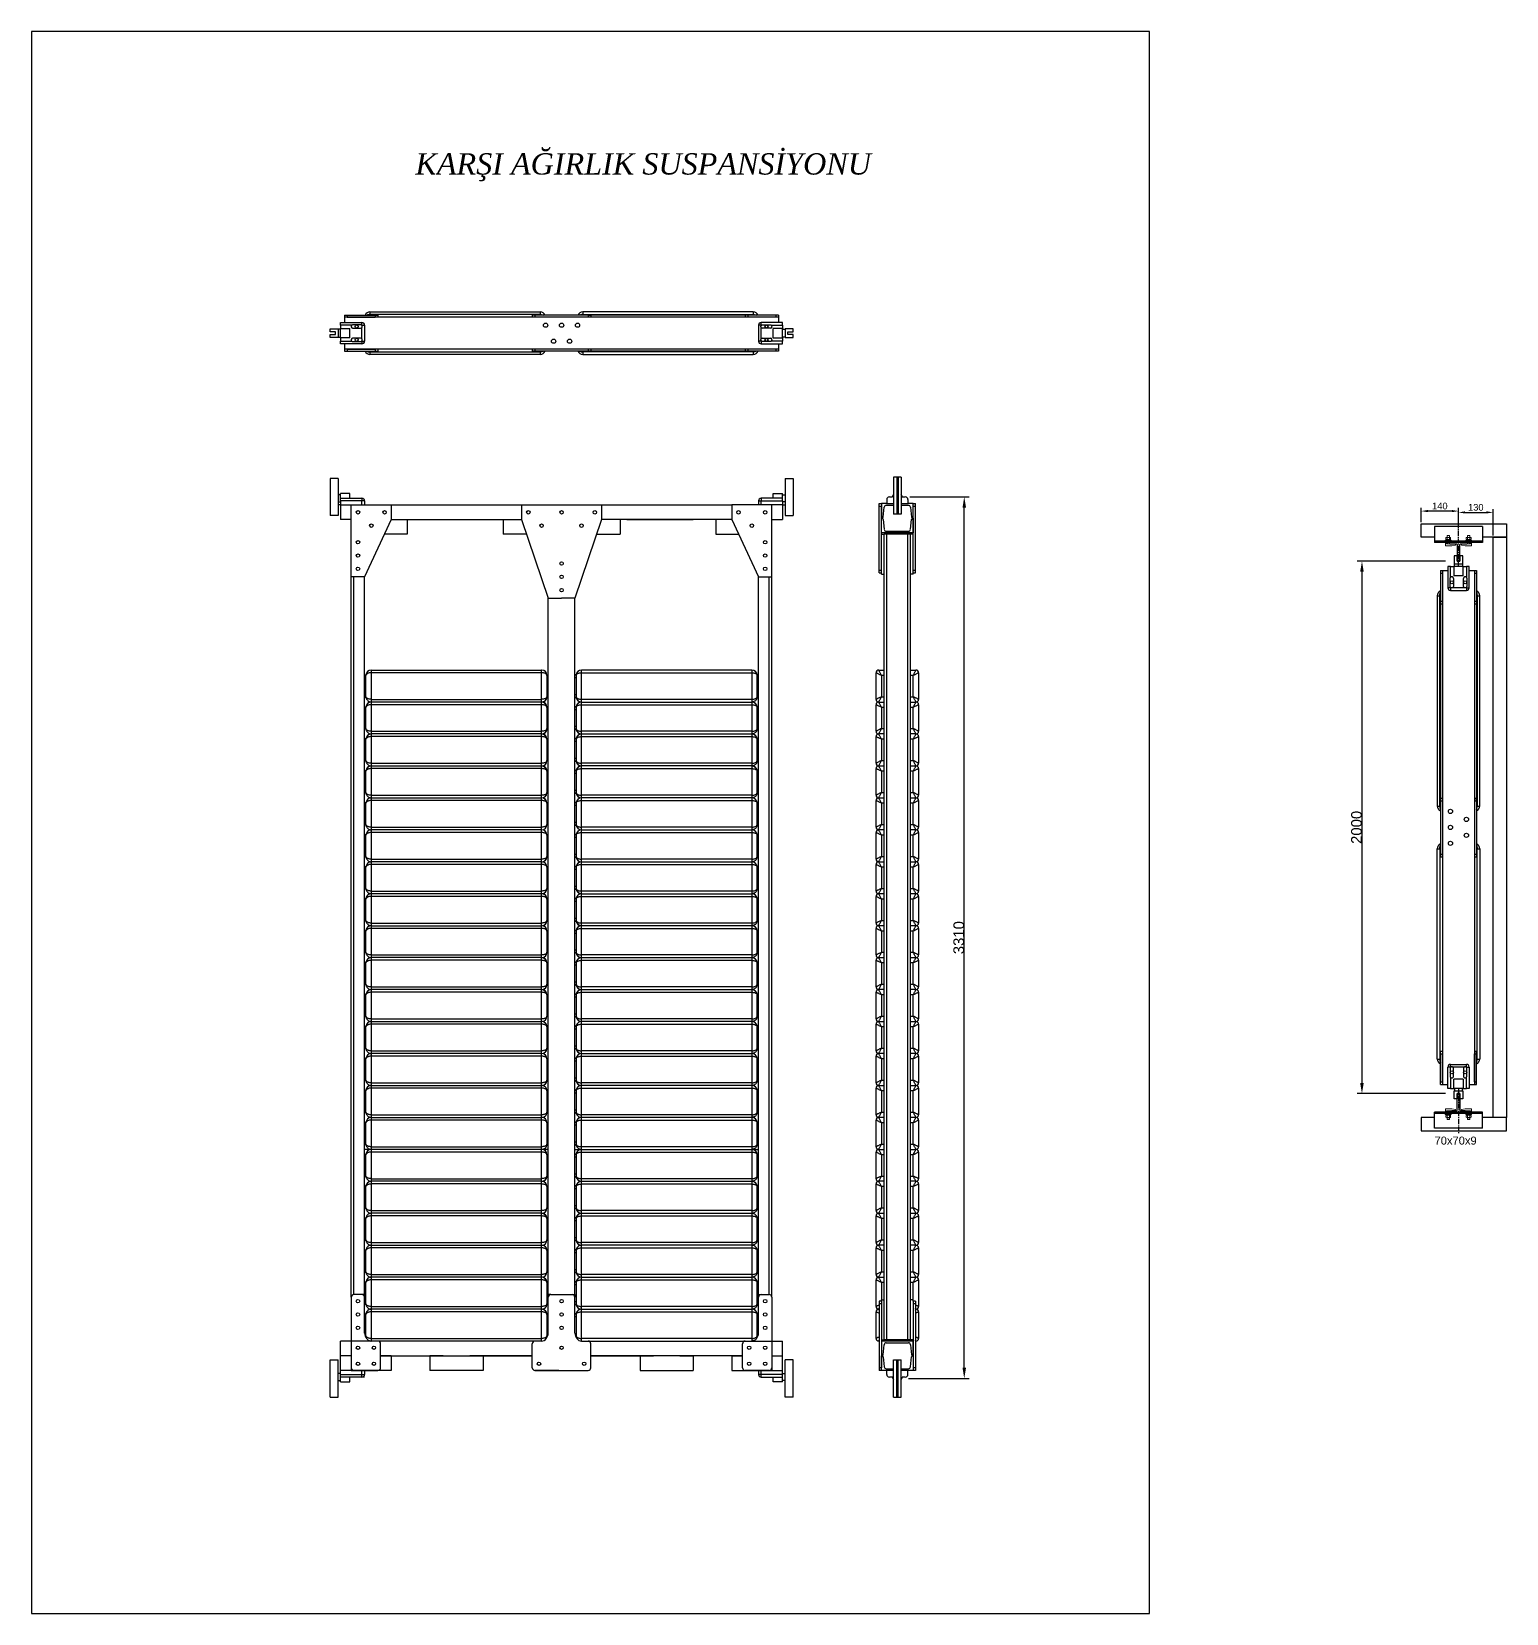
# Model space of a CAD drawing. Header units: millimetres. Extents: x 0 to 5541, y 0 to 5940.
import ezdxf

# ---------------------------------------------------------------- set-up
doc = ezdxf.new("R2010")
doc.units = ezdxf.units.MM
doc.set_wipeout_variables(frame=1)
for name, pattern in [('CENTER2', [28.575, 19.05, -3.175, 3.175, -3.175]), ('CENTERX2', [4, 2.5, -0.5, 0.5, -0.5]), ('SLD-Solid', [0])]:
    doc.linetypes.add(name, pattern=pattern)
for name, color, linetype in [('EKSEN', 253, 'CENTERX2'), ('KABİN', 7, 'Continuous'), ('KONSOL-TIRNAK grubu', 242, 'Continuous'), ('Yazılar', 70, 'Continuous')]:
    doc.layers.add(name, color=color, linetype=linetype)
doc.styles.get("Standard").update_dxf_attribs({"font": 'arial.ttf'})
doc.dimstyles.new('DimStyleALPx0.5', dxfattribs={"dimscale": 10, "dimtxt": 2.5, "dimasz": 2.5, "dimexe": 1.25, "dimexo": 0.625, "dimtad": 1, "dimdsep": 46, "dimtxsty": 'Standard', "dimcen": 2.5, "dimclrd": 60, "dimclre": 60, "dimadec": 0, "dimazin": 0, "dimtfac": 1, "dimtofl": 0, "dimtmove": 0, "dimatfit": 3, "dimfxl": 1, "dimarcsym": 0})
doc.dimstyles.new('Ölçülendirme Küçük', dxfattribs={"dimscale": 100, "dimtxt": 0.4, "dimasz": 0.4, "dimexe": 0.18, "dimexo": 0.44, "dimgap": 0, "dimtad": 1, "dimdec": 0, "dimrnd": 1, "dimzin": 0, "dimdsep": 46, "dimtxsty": 'Standard', "dimcen": 0.09, "dimclrd": 60, "dimclre": 60, "dimclrt": 256, "dimadec": 0, "dimazin": 0, "dimtfac": 1, "dimtdec": 0, "dimtix": 1, "dimtofl": 0, "dimtmove": 0, "dimatfit": 3, "dimfxl": 0.75, "dimtolj": 1, "dimtzin": 0, "dimarcsym": 0})

msp = doc.modelspace()

# ---------------------------------------------------------------- texts
at = {"layer": 'Yazılar', "color": 1, "insert": (2297.985, 5430.571), "char_height": 80, "width": 1797, "attachment_point": 5}
msp.add_mtext('{\\fTimes New Roman|b0|i1|c162|p18;\\C256;KARŞI AĞIRLIK SUSPANSİYONU}', dxfattribs=at)

# ---------------------------------------------------------------- blocks, each defined once
blk = doc.blocks.new('*D11')
at = {"color": 60, "linetype": 'ByBlock', "lineweight": -2, "transparency": 16777216}
for p, q in [((5361.4, 4060.4), (5361.4, 4147)), ((5386.4, 4134.5), (5466.4, 4134.5)), ((5491.4, 4047.9), (5491.4, 4147))]:
    blk.add_line(p, q, dxfattribs=at)
at = {"color": 60, "transparency": 16777216}
for points in [[(5386.4, 4138.7), (5386.4, 4130.4), (5361.4, 4134.5)], [(5466.4, 4138.7), (5466.4, 4130.4), (5491.4, 4134.5)]]:
    blk.add_solid(points, dxfattribs=at)
at = {"layer": 'DEFPOINTS', "color": 0, "transparency": 16777216}
for p in [(5491.4, 4134.5), (5361.4, 4054.2), (5491.4, 4041.7)]:
    blk.add_point(p, dxfattribs=at)
at = {"color": 0, "transparency": 16777216, "insert": (5426.4, 4153.6), "char_height": 25, "attachment_point": 5}
blk.add_mtext('130', dxfattribs=at)
blk = doc.blocks.new('*D12')
at = {"color": 60, "linetype": 'ByBlock', "lineweight": -2, "transparency": 16777216}
for p, q in [((5221.4, 4097.9), (5221.4, 4152)), ((5336.4, 4139.5), (5246.4, 4139.5)), ((5361.4, 4060.4), (5361.4, 4152))]:
    blk.add_line(p, q, dxfattribs=at)
at = {"color": 60, "transparency": 16777216}
for points in [[(5246.4, 4143.7), (5246.4, 4135.4), (5221.4, 4139.5)], [(5336.4, 4143.7), (5336.4, 4135.4), (5361.4, 4139.5)]]:
    blk.add_solid(points, dxfattribs=at)
at = {"layer": 'DEFPOINTS', "color": 0, "transparency": 16777216}
for p in [(5221.4, 4139.5), (5221.4, 4091.7), (5361.4, 4054.2)]:
    blk.add_point(p, dxfattribs=at)
at = {"color": 0, "transparency": 16777216, "insert": (5291.4, 4158.5), "char_height": 25, "attachment_point": 5}
blk.add_mtext('140', dxfattribs=at)
blk = doc.blocks.new('CCRay70x70x9')
blk.add_wipeout([(-75, -90), (-130, -90), (-130, 90), (-75, 90)])
at = {"color": 4}
blk.add_lwpolyline([(0, -4.5), (-60, -4.5, 0.414214), (-65, -9.5), (-65, -30, -0.414214), (-70, -35), (-70, 35), (-70, 35, -0.414214), (-65, 30), (-65, 9.5, 0.414214), (-60, 4.5), (0, 4.5)], format="xyb", close=True, dxfattribs=at)
at = {"layer": 'EKSEN', "linetype": 'CENTER2'}
blk.add_line((20, 0), (-150, 0), dxfattribs=at)
at = {"layer": 'KABİN', "lineweight": 20}
for p, q in [((-96.5, 42.3), (-95.7, 43.1)), ((-96.5, 38.3), (-96.5, 42.3)), ((-96.5, 42.3), (-89, 42.3)), ((-96.5, 38.3), (-96.5, 34.3)), ((-96.5, 34.3), (-89, 34.3)), ((-96.5, 34.3), (-95.7, 33.5)), ((-95.7, 43.1), (-89, 43.1)), ((-95.7, 43.1), (-95.7, 38.3)), ((-95.7, 33.5), (-95.7, 38.3)), ((-95.7, 33.5), (-89, 33.5)), ((-89, 44.9), (-89, 38.3)), ((-89, 31.7), (-89, 38.3)), ((-81.9, 47.1), (-88.1, 47.1)), ((-81.9, 42.7), (-88.1, 42.7)), ((-81.9, 33.9), (-88.1, 33.9)), ((-81.9, 29.5), (-88.1, 29.5)), ((-81, 44.9), (-78.6, 44.9)), ((-81, 44.9), (-81, 38.3)), ((-78.6, 39.9), (-81, 37.2)), ((-78.6, 39.3), (-81, 36.6)), ((-81, 31.7), (-81, 38.3)), ((-81, 31.7), (-78.6, 31.7)), ((-78.6, 49.5), (-75, 49.5)), ((-78.6, 49.5), (-78.6, 38.3)), ((-78.6, 27.1), (-78.6, 38.3)), ((-78.6, 27.1), (-75, 27.1)), ((-57, 48.7), (-70, 48.7)), ((-64.9, 45.2), (-70, 45.2)), ((-64.9, 41.7), (-70, 41.7)), ((-64.9, 35), (-70, 35)), ((-64.9, 25.3), (-64.9, 45.2)), ((-64.9, 25.3), (-63.7, 25.3)), ((-63, 11.8), (-63.7, 25.3)), ((-63, 11.8), (-59.8, 11.8)), ((-59.8, 11.8), (-57, 24.6)), ((-57, 24.6), (-57, 48.7)), ((-96.5, -34.3), (-95.7, -33.5)), ((-96.5, -34.3), (-89, -34.3)), ((-96.5, -38.3), (-96.5, -34.3)), ((-96.5, -38.3), (-96.5, -42.3)), ((-96.5, -42.3), (-95.7, -43.1)), ((-96.5, -42.3), (-89, -42.3)), ((-95.7, -33.5), (-95.7, -38.3)), ((-95.7, -33.5), (-89, -33.5)), ((-95.7, -43.1), (-95.7, -38.3)), ((-95.7, -43.1), (-89, -43.1)), ((-89, -31.7), (-89, -38.3)), ((-89, -44.9), (-89, -38.3)), ((-81.9, -29.5), (-88.1, -29.5)), ((-81.9, -33.9), (-88.1, -33.9)), ((-81.9, -42.7), (-88.1, -42.7)), ((-81.9, -47.1), (-88.1, -47.1)), ((-81, -31.7), (-78.6, -31.7)), ((-81, -31.7), (-81, -38.3)), ((-78.6, -39.3), (-81, -36.6)), ((-78.6, -39.9), (-81, -37.2)), ((-81, -44.9), (-81, -38.3)), ((-81, -44.9), (-78.6, -44.9)), ((-78.6, -27.1), (-78.6, -38.3)), ((-78.6, -27.1), (-75, -27.1)), ((-78.6, -49.5), (-78.6, -38.3)), ((-78.6, -49.5), (-75, -49.5)), ((-64.9, -35), (-70, -35)), ((-64.9, -41.7), (-70, -41.7)), ((-64.9, -45.2), (-70, -45.2)), ((-57, -48.7), (-70, -48.7)), ((-64.9, -25.3), (-64.9, -45.2)), ((-64.9, -25.3), (-63.7, -25.3)), ((-63, -11.8), (-63.7, -25.3)), ((-63, -11.8), (-59.8, -11.8)), ((-59.8, -11.8), (-57, -24.6)), ((-57, -24.6), (-57, -48.7))]:
    blk.add_line(p, q, dxfattribs=at)
for centre, radius, start, end in [((-85.9, 44.9), 3.14, 135.70326, 224.29674), ((-77.8, 38.3), 11.2, 156.99246, 203.00754), ((-85.9, 31.7), 3.14, 135.70326, 224.29674), ((-84.1, 44.9), 3.14, 315.70326, 44.29674), ((-92.2, 38.3), 11.2, 336.99246, 23.00754), ((-84.1, 31.7), 3.14, 315.70326, 44.29674), ((-85.9, -31.7), 3.14, 135.70326, 224.29674), ((-77.8, -38.3), 11.2, 156.99246, 203.00754), ((-85.9, -44.9), 3.14, 135.70326, 224.29674), ((-84.1, -31.7), 3.14, 315.70326, 44.29674), ((-92.2, -38.3), 11.2, 336.99246, 23.00754), ((-84.1, -44.9), 3.14, 315.70326, 44.29674)]:
    blk.add_arc(centre, radius, start, end, dxfattribs=at)
at = {"layer": 'KONSOL-TIRNAK grubu', "linetype": 'ByBlock'}
blk.add_line((-130, -90), (-130, 90), dxfattribs=at)
at = {"layer": 'KONSOL-TIRNAK grubu'}
for p, q in [((-130, 90), (-70, 90)), ((-75, -90), (-75, 90)), ((-70, -90), (-70, 90)), ((-130, -90), (-70, -90))]:
    blk.add_line(p, q, dxfattribs=at)
blk = doc.blocks.new('*U7')
blk.add_wipeout([(75, -90), (130, -90), (130, 90), (75, 90)])
at = {"color": 4}
blk.add_lwpolyline([(0, -4.5), (60, -4.5, -0.414214), (65, -9.5), (65, -30, 0.414214), (70, -35), (70, 35), (70, 35, 0.414214), (65, 30), (65, 9.5, -0.414214), (60, 4.5), (0, 4.5)], format="xyb", close=True, dxfattribs=at)
at = {"layer": 'EKSEN', "linetype": 'CENTER2'}
blk.add_line((-20, 0), (150, 0), dxfattribs=at)
at = {"layer": 'KABİN', "lineweight": 20}
for p, q in [((57, 48.7), (70, 48.7)), ((57, 24.6), (57, 48.7)), ((59.8, 11.8), (57, 24.6)), ((63, 11.8), (59.8, 11.8)), ((63, 11.8), (63.7, 25.3)), ((64.9, 25.3), (63.7, 25.3)), ((64.9, 45.2), (70, 45.2)), ((64.9, 25.3), (64.9, 45.2)), ((64.9, 41.7), (70, 41.7)), ((64.9, 35), (70, 35)), ((78.6, 49.5), (75, 49.5)), ((78.6, 27.1), (75, 27.1)), ((78.6, 49.5), (78.6, 38.3)), ((81, 44.9), (78.6, 44.9)), ((78.6, 39.9), (81, 37.2)), ((78.6, 39.3), (81, 36.6)), ((78.6, 27.1), (78.6, 38.3)), ((81, 31.7), (78.6, 31.7)), ((81, 44.9), (81, 38.3)), ((81, 31.7), (81, 38.3)), ((81.9, 47.1), (88.1, 47.1)), ((81.9, 42.7), (88.1, 42.7)), ((81.9, 33.9), (88.1, 33.9)), ((81.9, 29.5), (88.1, 29.5)), ((89, 44.9), (89, 38.3)), ((95.7, 43.1), (89, 43.1)), ((96.5, 42.3), (89, 42.3)), ((89, 31.7), (89, 38.3)), ((96.5, 34.3), (89, 34.3)), ((95.7, 33.5), (89, 33.5)), ((96.5, 42.3), (95.7, 43.1)), ((95.7, 43.1), (95.7, 38.3)), ((95.7, 33.5), (95.7, 38.3)), ((96.5, 34.3), (95.7, 33.5)), ((96.5, 38.3), (96.5, 42.3)), ((96.5, 38.3), (96.5, 34.3)), ((59.8, -11.8), (57, -24.6)), ((57, -24.6), (57, -48.7)), ((57, -48.7), (70, -48.7)), ((63, -11.8), (59.8, -11.8)), ((63, -11.8), (63.7, -25.3)), ((64.9, -25.3), (63.7, -25.3)), ((64.9, -25.3), (64.9, -45.2)), ((64.9, -35), (70, -35)), ((64.9, -41.7), (70, -41.7)), ((64.9, -45.2), (70, -45.2)), ((78.6, -27.1), (75, -27.1)), ((78.6, -49.5), (75, -49.5)), ((78.6, -27.1), (78.6, -38.3)), ((81, -31.7), (78.6, -31.7)), ((78.6, -39.3), (81, -36.6)), ((78.6, -39.9), (81, -37.2)), ((78.6, -49.5), (78.6, -38.3)), ((81, -44.9), (78.6, -44.9)), ((81, -31.7), (81, -38.3)), ((81, -44.9), (81, -38.3)), ((81.9, -29.5), (88.1, -29.5)), ((81.9, -33.9), (88.1, -33.9)), ((81.9, -42.7), (88.1, -42.7)), ((81.9, -47.1), (88.1, -47.1)), ((89, -31.7), (89, -38.3)), ((95.7, -33.5), (89, -33.5)), ((96.5, -34.3), (89, -34.3)), ((89, -44.9), (89, -38.3)), ((96.5, -42.3), (89, -42.3)), ((95.7, -43.1), (89, -43.1)), ((95.7, -33.5), (95.7, -38.3)), ((96.5, -34.3), (95.7, -33.5)), ((95.7, -43.1), (95.7, -38.3)), ((96.5, -42.3), (95.7, -43.1)), ((96.5, -38.3), (96.5, -34.3)), ((96.5, -38.3), (96.5, -42.3))]:
    blk.add_line(p, q, dxfattribs=at)
for centre, radius, start, end in [((84.1, 44.9), 3.14, 135.70326, 224.29674), ((92.2, 38.3), 11.2, 156.99246, 203.00754), ((84.1, 31.7), 3.14, 135.70326, 224.29674), ((85.9, 44.9), 3.14, 315.70326, 44.29674), ((77.8, 38.3), 11.2, 336.99246, 23.00754), ((85.9, 31.7), 3.14, 315.70326, 44.29674), ((84.1, -31.7), 3.14, 135.70326, 224.29674), ((92.2, -38.3), 11.2, 156.99246, 203.00754), ((84.1, -44.9), 3.14, 135.70326, 224.29674), ((85.9, -31.7), 3.14, 315.70326, 44.29674), ((77.8, -38.3), 11.2, 336.99246, 23.00754), ((85.9, -44.9), 3.14, 315.70326, 44.29674)]:
    blk.add_arc(centre, radius, start, end, dxfattribs=at)
at = {"layer": 'KONSOL-TIRNAK grubu'}
for p, q in [((70, -90), (70, 90)), ((130, 90), (70, 90)), ((75, -90), (75, 90)), ((130, -90), (70, -90))]:
    blk.add_line(p, q, dxfattribs=at)
at = {"layer": 'KONSOL-TIRNAK grubu', "linetype": 'ByBlock'}
blk.add_line((130, -90), (130, 90), dxfattribs=at)
blk = doc.blocks.new('*D13')
at = {"color": 60, "lineweight": -2, "transparency": 16777216}
for p, q in [((3299.4, 4192.5), (3522.3, 4192.5)), ((3504.3, 922.5), (3504.3, 4152.5)), ((3294.4, 882.5), (3522.3, 882.5))]:
    blk.add_line(p, q, dxfattribs=at)
at = {"color": 60, "transparency": 16777216}
for points in [[(3497.7, 4152.5), (3511, 4152.5), (3504.3, 4192.5)], [(3497.7, 922.5), (3511, 922.5), (3504.3, 882.5)]]:
    blk.add_solid(points, dxfattribs=at)
at = {"layer": 'DEFPOINTS', "color": 0, "transparency": 16777216}
for p in [(3255.4, 4192.5), (3504.3, 4192.5), (3250.4, 882.5)]:
    blk.add_point(p, dxfattribs=at)
at = {"transparency": 16777216, "insert": (3483.9, 2537.5), "char_height": 40, "attachment_point": 5, "rotation": 90}
blk.add_mtext('\\A1;3310', dxfattribs=at)
blk = doc.blocks.new('A$C3FE41340')
at = {"color": 2, "linetype": 'Continuous', "lineweight": 25, "true_color": 0xf1eb1f}
for p, q in [((65.5, 3455), (65.5, 3315)), ((77.5, 3455), (65.5, 3455)), ((77.5, 3455), (77.5, 3315)), ((82.5, 3455), (77.5, 3455)), ((82.5, 3455), (82.5, 3315)), ((94.5, 3455), (82.5, 3455)), ((94.5, 3455), (94.5, 3315)), ((77.5, 3315), (65.5, 3315)), ((82.5, 3315), (77.5, 3315)), ((94.5, 3315), (82.5, 3315)), ((65.5, 0), (65.5, 140)), ((65.5, 140), (77.5, 140)), ((77.5, 0), (77.5, 140)), ((77.5, 140), (82.5, 140)), ((82.5, 0), (82.5, 140)), ((82.5, 140), (94.5, 140)), ((94.5, 0), (94.5, 140)), ((65.5, 0), (77.5, 0)), ((77.5, 0), (82.5, 0)), ((82.5, 0), (94.5, 0))]:
    blk.add_line(p, q, dxfattribs=at)
at = {"color": 7, "linetype": 'Continuous', "lineweight": 25}
for p, q in [((12, 3355), (20, 3355)), ((12, 3345), (12, 3355)), ((12, 3345), (20, 3345)), ((12, 3105), (12, 3345)), ((40, 3355), (20, 3355)), ((20, 3355), (20, 3300)), ((20, 3105), (20, 3345)), ((26.4, 3304), (30.3, 3341.5)), ((38.3, 3348.7), (65.5, 3348.7)), ((40, 3370), (40, 3355)), ((40, 3355), (65.5, 3355)), ((50, 3380), (62, 3380)), ((94.5, 3355), (120, 3355)), ((94.5, 3348.7), (121.7, 3348.7)), ((98, 3380), (110, 3380)), ((120, 3370), (120, 3355)), ((140, 3355), (120, 3355)), ((129.7, 3341.5), (133.6, 3304)), ((140, 3355), (148, 3355)), ((140, 3300), (140, 3355)), ((140, 3345), (148, 3345)), ((140, 3105), (140, 3345)), ((148, 3345), (148, 3355)), ((148, 3105), (148, 3345)), ((20, 3300), (21.9, 3300)), ((20, 3245), (20, 3300)), ((26.4, 3296), (30.3, 3258.5)), ((129.7, 3258.5), (133.6, 3296)), ((138.1, 3300), (140, 3300)), ((140, 3300), (140, 3245)), ((140, 3245), (20, 3245)), ((20, 3240), (30, 3240)), ((30, 215), (30, 3240)), ((40, 3240), (30, 3240)), ((30, 3090), (30, 3240)), ((38.3, 3251.3), (121.7, 3251.3)), ((40, 215), (40, 3240)), ((120, 3240), (40, 3240)), ((120, 215), (120, 3240)), ((130, 3240), (120, 3240)), ((130, 3090), (130, 3240)), ((140, 3240), (130, 3240)), ((12, 3095), (12, 3105)), ((12, 3105), (20, 3105)), ((12, 3095), (20, 3095)), ((20, 3095), (20, 3105)), ((20, 3090), (20, 3095)), ((20, 3090), (30, 3090)), ((130, 365), (130, 3090)), ((140, 3090), (130, 3090)), ((140, 3105), (148, 3105)), ((140, 3095), (140, 3105)), ((140, 3095), (148, 3095)), ((140, 3090), (140, 3095)), ((148, 3095), (148, 3105)), ((0, 2620), (0, 2720)), ((10, 2730), (30, 2730)), ((20, 2710), (20, 2630)), ((130, 2730), (150, 2730)), ((140, 2630), (140, 2710)), ((160, 2720), (160, 2620)), ((0, 2500), (0, 2600)), ((10, 2610), (30, 2610)), ((20, 2590), (20, 2510)), ((130, 2610), (150, 2610)), ((140, 2510), (140, 2590)), ((160, 2600), (160, 2500)), ((0, 2380), (0, 2480)), ((30, 2490), (10, 2490)), ((20, 2470), (20, 2390)), ((150, 2490), (130, 2490)), ((140, 2390), (140, 2470)), ((160, 2480), (160, 2380)), ((0, 2260), (0, 2360)), ((10, 2370), (30, 2370)), ((20, 2350), (20, 2270)), ((130, 2370), (150, 2370)), ((140, 2270), (140, 2350)), ((160, 2360), (160, 2260)), ((0, 2140), (0, 2240)), ((10, 2250), (30, 2250)), ((20, 2230), (20, 2150)), ((130, 2250), (150, 2250)), ((140, 2150), (140, 2230)), ((160, 2240), (160, 2140)), ((0, 2020), (0, 2120)), ((30, 2130), (10, 2130)), ((20, 2110), (20, 2030)), ((150, 2130), (130, 2130)), ((140, 2030), (140, 2110)), ((160, 2120), (160, 2020)), ((0, 1900), (0, 2000)), ((10, 2010), (30, 2010)), ((20, 1990), (20, 1910)), ((130, 2010), (150, 2010)), ((140, 1910), (140, 1990)), ((160, 2000), (160, 1900)), ((0, 1780), (0, 1880)), ((30, 1890), (10, 1890)), ((20, 1870), (20, 1790)), ((150, 1890), (130, 1890)), ((140, 1790), (140, 1870)), ((160, 1880), (160, 1780)), ((0, 1660), (0, 1760)), ((30, 1770), (10, 1770)), ((20, 1750), (20, 1670)), ((150, 1770), (130, 1770)), ((140, 1670), (140, 1750)), ((160, 1760), (160, 1660)), ((0, 1540), (0, 1640)), ((10, 1650), (30, 1650)), ((20, 1630), (20, 1550)), ((130, 1650), (150, 1650)), ((140, 1550), (140, 1630)), ((160, 1640), (160, 1540)), ((0, 1420), (0, 1520)), ((30, 1530), (10, 1530)), ((20, 1510), (20, 1430)), ((150, 1530), (130, 1530)), ((140, 1430), (140, 1510)), ((160, 1520), (160, 1420)), ((0, 1300), (0, 1400)), ((10, 1410), (30, 1410)), ((20, 1390), (20, 1310)), ((130, 1410), (150, 1410)), ((140, 1310), (140, 1390)), ((160, 1400), (160, 1300)), ((0, 1180), (0, 1280)), ((30, 1290), (10, 1290)), ((20, 1270), (20, 1190)), ((150, 1290), (130, 1290)), ((140, 1190), (140, 1270)), ((160, 1280), (160, 1180)), ((0, 1060), (0, 1160)), ((10, 1170), (30, 1170)), ((20, 1150), (20, 1070)), ((130, 1170), (150, 1170)), ((140, 1070), (140, 1150)), ((160, 1160), (160, 1060)), ((0, 940), (0, 1040)), ((30, 1050), (10, 1050)), ((20, 1030), (20, 950)), ((150, 1050), (130, 1050)), ((140, 950), (140, 1030)), ((160, 1040), (160, 940)), ((0, 820), (0, 920)), ((10, 930), (30, 930)), ((20, 910), (20, 830)), ((130, 930), (150, 930)), ((140, 830), (140, 910)), ((160, 920), (160, 820)), ((0, 700), (0, 800)), ((30, 810), (10, 810)), ((20, 790), (20, 710)), ((150, 810), (130, 810)), ((140, 710), (140, 790)), ((160, 800), (160, 700)), ((0, 580), (0, 680)), ((10, 690), (30, 690)), ((20, 670), (20, 590)), ((130, 690), (150, 690)), ((140, 590), (140, 670)), ((160, 680), (160, 580)), ((0, 460), (0, 560)), ((30, 570), (10, 570)), ((20, 550), (20, 470)), ((150, 570), (130, 570)), ((140, 470), (140, 550)), ((160, 560), (160, 460)), ((0, 340), (0, 440)), ((10, 450), (30, 450)), ((130, 450), (150, 450)), ((160, 440), (160, 340)), ((20, 360), (12, 360)), ((12, 360), (12, 350)), ((20, 360), (20, 365)), ((20, 365), (30, 365)), ((20, 360), (20, 350)), ((30, 215), (30, 365)), ((130, 215), (130, 365)), ((140, 365), (130, 365)), ((140, 360), (140, 365)), ((148, 360), (140, 360)), ((140, 360), (140, 350)), ((148, 360), (148, 350)), ((0, 220), (0, 320)), ((12, 330), (10, 330)), ((20, 350), (12, 350)), ((12, 350), (12, 110)), ((20, 350), (20, 110)), ((148, 350), (140, 350)), ((140, 350), (140, 110)), ((148, 350), (148, 110)), ((150, 330), (148, 330)), ((160, 320), (160, 220)), ((12, 210), (10, 210)), ((20, 215), (30, 215)), ((20, 210), (20, 155)), ((140, 210), (20, 210)), ((26.4, 159), (30.3, 196.5)), ((40, 215), (30, 215)), ((38.3, 203.7), (121.7, 203.7)), ((120, 215), (40, 215)), ((130, 215), (120, 215)), ((129.7, 196.5), (133.6, 159)), ((140, 215), (130, 215)), ((140, 155), (140, 210)), ((150, 210), (148, 210)), ((20, 155), (21.9, 155)), ((20, 100), (20, 155)), ((26.4, 151), (30.3, 113.5)), ((129.7, 113.5), (133.6, 151)), ((138.1, 155), (140, 155)), ((140, 155), (140, 100)), ((20, 110), (12, 110)), ((12, 110), (12, 100)), ((20, 100), (12, 100)), ((40, 100), (20, 100)), ((38.3, 106.3), (65.5, 106.3)), ((40, 85), (40, 100)), ((65.5, 100), (40, 100)), ((62, 75), (50, 75)), ((94.5, 106.3), (121.7, 106.3)), ((120, 100), (94.5, 100)), ((110, 75), (98, 75)), ((120, 85), (120, 100)), ((140, 100), (120, 100)), ((148, 110), (140, 110)), ((148, 100), (140, 100)), ((148, 110), (148, 100))]:
    blk.add_line(p, q, dxfattribs=at)
at = {"color": 8, "linetype": 'Continuous', "lineweight": 25}
for p, q in [((30, 2710), (20, 2710)), ((140, 2710), (130, 2710)), ((20, 2630), (30, 2630)), ((130, 2630), (140, 2630)), ((30, 2590), (20, 2590)), ((140, 2590), (130, 2590)), ((20, 2510), (30, 2510)), ((130, 2510), (140, 2510)), ((30, 2470), (20, 2470)), ((140, 2470), (130, 2470)), ((20, 2390), (30, 2390)), ((130, 2390), (140, 2390)), ((30, 2350), (20, 2350)), ((140, 2350), (130, 2350)), ((20, 2270), (30, 2270)), ((130, 2270), (140, 2270)), ((30, 2230), (20, 2230)), ((140, 2230), (130, 2230)), ((20, 2150), (30, 2150)), ((130, 2150), (140, 2150)), ((30, 2110), (20, 2110)), ((140, 2110), (130, 2110)), ((20, 2030), (30, 2030)), ((130, 2030), (140, 2030)), ((30, 1990), (20, 1990)), ((140, 1990), (130, 1990)), ((20, 1910), (30, 1910)), ((130, 1910), (140, 1910)), ((30, 1870), (20, 1870)), ((140, 1870), (130, 1870)), ((20, 1790), (30, 1790)), ((130, 1790), (140, 1790)), ((30, 1750), (20, 1750)), ((140, 1750), (130, 1750)), ((20, 1670), (30, 1670)), ((130, 1670), (140, 1670)), ((30, 1630), (20, 1630)), ((140, 1630), (130, 1630)), ((20, 1550), (30, 1550)), ((130, 1550), (140, 1550)), ((30, 1510), (20, 1510)), ((140, 1510), (130, 1510)), ((20, 1430), (30, 1430)), ((130, 1430), (140, 1430)), ((30, 1390), (20, 1390)), ((140, 1390), (130, 1390)), ((20, 1310), (30, 1310)), ((130, 1310), (140, 1310)), ((30, 1270), (20, 1270)), ((140, 1270), (130, 1270)), ((20, 1190), (30, 1190)), ((130, 1190), (140, 1190)), ((30, 1150), (20, 1150)), ((140, 1150), (130, 1150)), ((20, 1070), (30, 1070)), ((130, 1070), (140, 1070)), ((30, 1030), (20, 1030)), ((140, 1030), (130, 1030)), ((20, 950), (30, 950)), ((30, 910), (20, 910)), ((130, 950), (140, 950)), ((140, 910), (130, 910)), ((20, 830), (30, 830)), ((30, 790), (20, 790)), ((130, 830), (140, 830)), ((140, 790), (130, 790)), ((20, 710), (30, 710)), ((30, 670), (20, 670)), ((130, 710), (140, 710)), ((140, 670), (130, 670)), ((20, 590), (30, 590)), ((30, 550), (20, 550)), ((130, 590), (140, 590)), ((140, 550), (130, 550)), ((20, 470), (30, 470)), ((30, 430), (20, 430)), ((20, 430), (20, 365)), ((130, 470), (140, 470)), ((140, 430), (130, 430)), ((140, 365), (140, 430)), ((38.4, 210), (38.4, 215)), ((45, 210), (45, 215)), ((115, 210), (115, 215)), ((121.6, 210), (121.6, 215))]:
    blk.add_line(p, q, dxfattribs=at)
at = {"color": 7, "linetype": 'Continuous', "lineweight": 25, "flags": 128}
for points in [[(20, 2710), (17.4, 2711.3), (14.8, 2712.6), (12.3, 2713.8), (10, 2715), (7.8, 2716.1), (5.9, 2717.1), (4.1, 2717.9), (2.7, 2718.7), (1.5, 2719.2), (0.7, 2719.7), (0.2, 2719.9), (0, 2720)], [(20, 2710), (18.7, 2712.6), (17.4, 2715.2), (16.2, 2717.7), (15, 2720), (13.9, 2722.2), (12.9, 2724.1), (12.1, 2725.9), (11.3, 2727.3), (10.8, 2728.5), (10.3, 2729.3), (10.1, 2729.8), (10, 2730)], [(140, 2710), (141.3, 2712.6), (142.6, 2715.2), (143.8, 2717.7), (145, 2720), (146.1, 2722.2), (147.1, 2724.1), (147.9, 2725.9), (148.7, 2727.3), (149.2, 2728.5), (149.7, 2729.3), (149.9, 2729.8), (150, 2730)], [(160, 2720), (159.8, 2719.9), (159.3, 2719.7), (158.5, 2719.2), (157.3, 2718.7), (155.9, 2717.9), (154.1, 2717.1), (152.2, 2716.1), (150, 2715), (147.7, 2713.8), (145.2, 2712.6), (142.6, 2711.3), (140, 2710)], [(20, 2630), (17.4, 2628.7), (14.8, 2627.4), (12.3, 2626.2), (10, 2625), (7.8, 2623.9), (5.9, 2622.9), (4.1, 2622.1), (2.7, 2621.3), (1.5, 2620.8), (0.7, 2620.3), (0.2, 2620.1), (0, 2620)], [(10, 2610), (10.1, 2610.2), (10.3, 2610.7), (10.8, 2611.5), (11.3, 2612.7), (12.1, 2614.1), (12.9, 2615.9), (13.9, 2617.8), (15, 2620), (16.2, 2622.3), (17.4, 2624.8), (18.7, 2627.4), (20, 2630)], [(160, 2620), (159.8, 2620.1), (159.3, 2620.3), (158.5, 2620.8), (157.3, 2621.3), (155.9, 2622.1), (154.1, 2622.9), (152.2, 2623.9), (150, 2625), (147.7, 2626.2), (145.2, 2627.4), (142.6, 2628.7), (140, 2630)], [(150, 2610), (149.9, 2610.2), (149.7, 2610.7), (149.2, 2611.5), (148.7, 2612.7), (147.9, 2614.1), (147.1, 2615.9), (146.1, 2617.8), (145, 2620), (143.8, 2622.3), (142.6, 2624.8), (141.3, 2627.4), (140, 2630)], [(20, 2590), (17.4, 2591.3), (14.8, 2592.6), (12.3, 2593.8), (10, 2595), (7.8, 2596.1), (5.9, 2597.1), (4.1, 2597.9), (2.7, 2598.7), (1.5, 2599.2), (0.7, 2599.7), (0.2, 2599.9), (0, 2600)], [(20, 2590), (18.7, 2592.6), (17.4, 2595.2), (16.2, 2597.7), (15, 2600), (13.9, 2602.2), (12.9, 2604.1), (12.1, 2605.9), (11.3, 2607.3), (10.8, 2608.5), (10.3, 2609.3), (10.1, 2609.8), (10, 2610)], [(140, 2590), (141.3, 2592.6), (142.6, 2595.2), (143.8, 2597.7), (145, 2600), (146.1, 2602.2), (147.1, 2604.1), (147.9, 2605.9), (148.7, 2607.3), (149.2, 2608.5), (149.7, 2609.3), (149.9, 2609.8), (150, 2610)], [(160, 2600), (159.8, 2599.9), (159.3, 2599.7), (158.5, 2599.2), (157.3, 2598.7), (155.9, 2597.9), (154.1, 2597.1), (152.2, 2596.1), (150, 2595), (147.7, 2593.8), (145.2, 2592.6), (142.6, 2591.3), (140, 2590)], [(20, 2510), (17.4, 2508.7), (14.8, 2507.4), (12.3, 2506.2), (10, 2505), (7.8, 2503.9), (5.9, 2502.9), (4.1, 2502.1), (2.7, 2501.3), (1.5, 2500.8), (0.7, 2500.3), (0.2, 2500.1), (0, 2500)], [(10, 2490), (10.1, 2490.2), (10.3, 2490.7), (10.8, 2491.5), (11.3, 2492.7), (12.1, 2494.1), (12.9, 2495.9), (13.9, 2497.8), (15, 2500), (16.2, 2502.3), (17.4, 2504.8), (18.7, 2507.4), (20, 2510)], [(160, 2500), (159.8, 2500.1), (159.3, 2500.3), (158.5, 2500.8), (157.3, 2501.3), (155.9, 2502.1), (154.1, 2502.9), (152.2, 2503.9), (150, 2505), (147.7, 2506.2), (145.2, 2507.4), (142.6, 2508.7), (140, 2510)], [(150, 2490), (149.9, 2490.2), (149.7, 2490.7), (149.2, 2491.5), (148.7, 2492.7), (147.9, 2494.1), (147.1, 2495.9), (146.1, 2497.8), (145, 2500), (143.8, 2502.3), (142.6, 2504.8), (141.3, 2507.4), (140, 2510)], [(20, 2470), (17.4, 2471.3), (14.8, 2472.6), (12.3, 2473.8), (10, 2475), (7.8, 2476.1), (5.9, 2477.1), (4.1, 2477.9), (2.7, 2478.7), (1.5, 2479.2), (0.7, 2479.7), (0.2, 2479.9), (0, 2480)], [(20, 2470), (18.7, 2472.6), (17.4, 2475.2), (16.2, 2477.7), (15, 2480), (13.9, 2482.2), (12.9, 2484.1), (12.1, 2485.9), (11.3, 2487.3), (10.8, 2488.5), (10.3, 2489.3), (10.1, 2489.8), (10, 2490)], [(140, 2470), (141.3, 2472.6), (142.6, 2475.2), (143.8, 2477.7), (145, 2480), (146.1, 2482.2), (147.1, 2484.1), (147.9, 2485.9), (148.7, 2487.3), (149.2, 2488.5), (149.7, 2489.3), (149.9, 2489.8), (150, 2490)], [(160, 2480), (159.8, 2479.9), (159.3, 2479.7), (158.5, 2479.2), (157.3, 2478.7), (155.9, 2477.9), (154.1, 2477.1), (152.2, 2476.1), (150, 2475), (147.7, 2473.8), (145.2, 2472.6), (142.6, 2471.3), (140, 2470)], [(20, 2390), (17.4, 2388.7), (14.8, 2387.4), (12.3, 2386.2), (10, 2385), (7.8, 2383.9), (5.9, 2382.9), (4.1, 2382.1), (2.7, 2381.3), (1.5, 2380.8), (0.7, 2380.3), (0.2, 2380.1), (0, 2380)], [(10, 2370), (10.1, 2370.2), (10.3, 2370.7), (10.8, 2371.5), (11.3, 2372.7), (12.1, 2374.1), (12.9, 2375.9), (13.9, 2377.8), (15, 2380), (16.2, 2382.3), (17.4, 2384.8), (18.7, 2387.4), (20, 2390)], [(160, 2380), (159.8, 2380.1), (159.3, 2380.3), (158.5, 2380.8), (157.3, 2381.3), (155.9, 2382.1), (154.1, 2382.9), (152.2, 2383.9), (150, 2385), (147.7, 2386.2), (145.2, 2387.4), (142.6, 2388.7), (140, 2390)], [(150, 2370), (149.9, 2370.2), (149.7, 2370.7), (149.2, 2371.5), (148.7, 2372.7), (147.9, 2374.1), (147.1, 2375.9), (146.1, 2377.8), (145, 2380), (143.8, 2382.3), (142.6, 2384.8), (141.3, 2387.4), (140, 2390)], [(20, 2350), (17.4, 2351.3), (14.8, 2352.6), (12.3, 2353.8), (10, 2355), (7.8, 2356.1), (5.9, 2357.1), (4.1, 2357.9), (2.7, 2358.7), (1.5, 2359.2), (0.7, 2359.7), (0.2, 2359.9), (0, 2360)], [(20, 2350), (18.7, 2352.6), (17.4, 2355.2), (16.2, 2357.7), (15, 2360), (13.9, 2362.2), (12.9, 2364.1), (12.1, 2365.9), (11.3, 2367.3), (10.8, 2368.5), (10.3, 2369.3), (10.1, 2369.8), (10, 2370)], [(140, 2350), (141.3, 2352.6), (142.6, 2355.2), (143.8, 2357.7), (145, 2360), (146.1, 2362.2), (147.1, 2364.1), (147.9, 2365.9), (148.7, 2367.3), (149.2, 2368.5), (149.7, 2369.3), (149.9, 2369.8), (150, 2370)], [(160, 2360), (159.8, 2359.9), (159.3, 2359.7), (158.5, 2359.2), (157.3, 2358.7), (155.9, 2357.9), (154.1, 2357.1), (152.2, 2356.1), (150, 2355), (147.7, 2353.8), (145.2, 2352.6), (142.6, 2351.3), (140, 2350)], [(20, 2270), (17.4, 2268.7), (14.8, 2267.4), (12.3, 2266.2), (10, 2265), (7.8, 2263.9), (5.9, 2262.9), (4.1, 2262.1), (2.7, 2261.3), (1.5, 2260.8), (0.7, 2260.3), (0.2, 2260.1), (0, 2260)], [(10, 2250), (10.1, 2250.2), (10.3, 2250.7), (10.8, 2251.5), (11.3, 2252.7), (12.1, 2254.1), (12.9, 2255.9), (13.9, 2257.8), (15, 2260), (16.2, 2262.3), (17.4, 2264.8), (18.7, 2267.4), (20, 2270)], [(160, 2260), (159.8, 2260.1), (159.3, 2260.3), (158.5, 2260.8), (157.3, 2261.3), (155.9, 2262.1), (154.1, 2262.9), (152.2, 2263.9), (150, 2265), (147.7, 2266.2), (145.2, 2267.4), (142.6, 2268.7), (140, 2270)], [(150, 2250), (149.9, 2250.2), (149.7, 2250.7), (149.2, 2251.5), (148.7, 2252.7), (147.9, 2254.1), (147.1, 2255.9), (146.1, 2257.8), (145, 2260), (143.8, 2262.3), (142.6, 2264.8), (141.3, 2267.4), (140, 2270)], [(20, 2230), (17.4, 2231.3), (14.8, 2232.6), (12.3, 2233.8), (10, 2235), (7.8, 2236.1), (5.9, 2237.1), (4.1, 2237.9), (2.7, 2238.7), (1.5, 2239.2), (0.7, 2239.7), (0.2, 2239.9), (0, 2240)], [(20, 2230), (18.7, 2232.6), (17.4, 2235.2), (16.2, 2237.7), (15, 2240), (13.9, 2242.2), (12.9, 2244.1), (12.1, 2245.9), (11.3, 2247.3), (10.8, 2248.5), (10.3, 2249.3), (10.1, 2249.8), (10, 2250)], [(140, 2230), (141.3, 2232.6), (142.6, 2235.2), (143.8, 2237.7), (145, 2240), (146.1, 2242.2), (147.1, 2244.1), (147.9, 2245.9), (148.7, 2247.3), (149.2, 2248.5), (149.7, 2249.3), (149.9, 2249.8), (150, 2250)], [(160, 2240), (159.8, 2239.9), (159.3, 2239.7), (158.5, 2239.2), (157.3, 2238.7), (155.9, 2237.9), (154.1, 2237.1), (152.2, 2236.1), (150, 2235), (147.7, 2233.8), (145.2, 2232.6), (142.6, 2231.3), (140, 2230)], [(20, 2150), (17.4, 2148.7), (14.8, 2147.4), (12.3, 2146.2), (10, 2145), (7.8, 2143.9), (5.9, 2142.9), (4.1, 2142.1), (2.7, 2141.3), (1.5, 2140.8), (0.7, 2140.3), (0.2, 2140.1), (0, 2140)], [(10, 2130), (10.1, 2130.2), (10.3, 2130.7), (10.8, 2131.5), (11.3, 2132.7), (12.1, 2134.1), (12.9, 2135.9), (13.9, 2137.8), (15, 2140), (16.2, 2142.3), (17.4, 2144.8), (18.7, 2147.4), (20, 2150)], [(160, 2140), (159.8, 2140.1), (159.3, 2140.3), (158.5, 2140.8), (157.3, 2141.3), (155.9, 2142.1), (154.1, 2142.9), (152.2, 2143.9), (150, 2145), (147.7, 2146.2), (145.2, 2147.4), (142.6, 2148.7), (140, 2150)], [(150, 2130), (149.9, 2130.2), (149.7, 2130.7), (149.2, 2131.5), (148.7, 2132.7), (147.9, 2134.1), (147.1, 2135.9), (146.1, 2137.8), (145, 2140), (143.8, 2142.3), (142.6, 2144.8), (141.3, 2147.4), (140, 2150)], [(20, 2110), (17.4, 2111.3), (14.8, 2112.6), (12.3, 2113.8), (10, 2115), (7.8, 2116.1), (5.9, 2117.1), (4.1, 2117.9), (2.7, 2118.7), (1.5, 2119.2), (0.7, 2119.7), (0.2, 2119.9), (0, 2120)], [(20, 2110), (18.7, 2112.6), (17.4, 2115.2), (16.2, 2117.7), (15, 2120), (13.9, 2122.2), (12.9, 2124.1), (12.1, 2125.9), (11.3, 2127.3), (10.8, 2128.5), (10.3, 2129.3), (10.1, 2129.8), (10, 2130)], [(140, 2110), (141.3, 2112.6), (142.6, 2115.2), (143.8, 2117.7), (145, 2120), (146.1, 2122.2), (147.1, 2124.1), (147.9, 2125.9), (148.7, 2127.3), (149.2, 2128.5), (149.7, 2129.3), (149.9, 2129.8), (150, 2130)], [(160, 2120), (159.8, 2119.9), (159.3, 2119.7), (158.5, 2119.2), (157.3, 2118.7), (155.9, 2117.9), (154.1, 2117.1), (152.2, 2116.1), (150, 2115), (147.7, 2113.8), (145.2, 2112.6), (142.6, 2111.3), (140, 2110)], [(20, 2030), (17.4, 2028.7), (14.8, 2027.4), (12.3, 2026.2), (10, 2025), (7.8, 2023.9), (5.9, 2022.9), (4.1, 2022.1), (2.7, 2021.3), (1.5, 2020.8), (0.7, 2020.3), (0.2, 2020.1), (0, 2020)], [(10, 2010), (10.1, 2010.2), (10.3, 2010.7), (10.8, 2011.5), (11.3, 2012.7), (12.1, 2014.1), (12.9, 2015.9), (13.9, 2017.8), (15, 2020), (16.2, 2022.3), (17.4, 2024.8), (18.7, 2027.4), (20, 2030)], [(160, 2020), (159.8, 2020.1), (159.3, 2020.3), (158.5, 2020.8), (157.3, 2021.3), (155.9, 2022.1), (154.1, 2022.9), (152.2, 2023.9), (150, 2025), (147.7, 2026.2), (145.2, 2027.4), (142.6, 2028.7), (140, 2030)], [(150, 2010), (149.9, 2010.2), (149.7, 2010.7), (149.2, 2011.5), (148.7, 2012.7), (147.9, 2014.1), (147.1, 2015.9), (146.1, 2017.8), (145, 2020), (143.8, 2022.3), (142.6, 2024.8), (141.3, 2027.4), (140, 2030)], [(20, 1990), (17.4, 1991.3), (14.8, 1992.6), (12.3, 1993.8), (10, 1995), (7.8, 1996.1), (5.9, 1997.1), (4.1, 1997.9), (2.7, 1998.7), (1.5, 1999.2), (0.7, 1999.7), (0.2, 1999.9), (0, 2000)], [(20, 1990), (18.7, 1992.6), (17.4, 1995.2), (16.2, 1997.7), (15, 2000), (13.9, 2002.2), (12.9, 2004.1), (12.1, 2005.9), (11.3, 2007.3), (10.8, 2008.5), (10.3, 2009.3), (10.1, 2009.8), (10, 2010)], [(140, 1990), (141.3, 1992.6), (142.6, 1995.2), (143.8, 1997.7), (145, 2000), (146.1, 2002.2), (147.1, 2004.1), (147.9, 2005.9), (148.7, 2007.3), (149.2, 2008.5), (149.7, 2009.3), (149.9, 2009.8), (150, 2010)], [(160, 2000), (159.8, 1999.9), (159.3, 1999.7), (158.5, 1999.2), (157.3, 1998.7), (155.9, 1997.9), (154.1, 1997.1), (152.2, 1996.1), (150, 1995), (147.7, 1993.8), (145.2, 1992.6), (142.6, 1991.3), (140, 1990)], [(20, 1910), (17.4, 1908.7), (14.8, 1907.4), (12.3, 1906.2), (10, 1905), (7.8, 1903.9), (5.9, 1902.9), (4.1, 1902.1), (2.7, 1901.3), (1.5, 1900.8), (0.7, 1900.3), (0.2, 1900.1), (0, 1900)], [(10, 1890), (10.1, 1890.2), (10.3, 1890.7), (10.8, 1891.5), (11.3, 1892.7), (12.1, 1894.1), (12.9, 1895.9), (13.9, 1897.8), (15, 1900), (16.2, 1902.3), (17.4, 1904.8), (18.7, 1907.4), (20, 1910)], [(160, 1900), (159.8, 1900.1), (159.3, 1900.3), (158.5, 1900.8), (157.3, 1901.3), (155.9, 1902.1), (154.1, 1902.9), (152.2, 1903.9), (150, 1905), (147.7, 1906.2), (145.2, 1907.4), (142.6, 1908.7), (140, 1910)], [(150, 1890), (149.9, 1890.2), (149.7, 1890.7), (149.2, 1891.5), (148.7, 1892.7), (147.9, 1894.1), (147.1, 1895.9), (146.1, 1897.8), (145, 1900), (143.8, 1902.3), (142.6, 1904.8), (141.3, 1907.4), (140, 1910)], [(20, 1870), (17.4, 1871.3), (14.8, 1872.6), (12.3, 1873.8), (10, 1875), (7.8, 1876.1), (5.9, 1877.1), (4.1, 1877.9), (2.7, 1878.7), (1.5, 1879.2), (0.7, 1879.7), (0.2, 1879.9), (0, 1880)], [(20, 1870), (18.7, 1872.6), (17.4, 1875.2), (16.2, 1877.7), (15, 1880), (13.9, 1882.2), (12.9, 1884.1), (12.1, 1885.9), (11.3, 1887.3), (10.8, 1888.5), (10.3, 1889.3), (10.1, 1889.8), (10, 1890)], [(140, 1870), (141.3, 1872.6), (142.6, 1875.2), (143.8, 1877.7), (145, 1880), (146.1, 1882.2), (147.1, 1884.1), (147.9, 1885.9), (148.7, 1887.3), (149.2, 1888.5), (149.7, 1889.3), (149.9, 1889.8), (150, 1890)], [(160, 1880), (159.8, 1879.9), (159.3, 1879.7), (158.5, 1879.2), (157.3, 1878.7), (155.9, 1877.9), (154.1, 1877.1), (152.2, 1876.1), (150, 1875), (147.7, 1873.8), (145.2, 1872.6), (142.6, 1871.3), (140, 1870)], [(20, 1790), (17.4, 1788.7), (14.8, 1787.4), (12.3, 1786.2), (10, 1785), (7.8, 1783.9), (5.9, 1782.9), (4.1, 1782.1), (2.7, 1781.3), (1.5, 1780.8), (0.7, 1780.3), (0.2, 1780.1), (0, 1780)], [(10, 1770), (10.1, 1770.2), (10.3, 1770.7), (10.8, 1771.5), (11.3, 1772.7), (12.1, 1774.1), (12.9, 1775.9), (13.9, 1777.8), (15, 1780), (16.2, 1782.3), (17.4, 1784.8), (18.7, 1787.4), (20, 1790)], [(160, 1780), (159.8, 1780.1), (159.3, 1780.3), (158.5, 1780.8), (157.3, 1781.3), (155.9, 1782.1), (154.1, 1782.9), (152.2, 1783.9), (150, 1785), (147.7, 1786.2), (145.2, 1787.4), (142.6, 1788.7), (140, 1790)], [(150, 1770), (149.9, 1770.2), (149.7, 1770.7), (149.2, 1771.5), (148.7, 1772.7), (147.9, 1774.1), (147.1, 1775.9), (146.1, 1777.8), (145, 1780), (143.8, 1782.3), (142.6, 1784.8), (141.3, 1787.4), (140, 1790)], [(20, 1750), (17.4, 1751.3), (14.8, 1752.6), (12.3, 1753.8), (10, 1755), (7.8, 1756.1), (5.9, 1757.1), (4.1, 1757.9), (2.7, 1758.7), (1.5, 1759.2), (0.7, 1759.7), (0.2, 1759.9), (0, 1760)], [(20, 1750), (18.7, 1752.6), (17.4, 1755.2), (16.2, 1757.7), (15, 1760), (13.9, 1762.2), (12.9, 1764.1), (12.1, 1765.9), (11.3, 1767.3), (10.8, 1768.5), (10.3, 1769.3), (10.1, 1769.8), (10, 1770)], [(140, 1750), (141.3, 1752.6), (142.6, 1755.2), (143.8, 1757.7), (145, 1760), (146.1, 1762.2), (147.1, 1764.1), (147.9, 1765.9), (148.7, 1767.3), (149.2, 1768.5), (149.7, 1769.3), (149.9, 1769.8), (150, 1770)], [(160, 1760), (159.8, 1759.9), (159.3, 1759.7), (158.5, 1759.2), (157.3, 1758.7), (155.9, 1757.9), (154.1, 1757.1), (152.2, 1756.1), (150, 1755), (147.7, 1753.8), (145.2, 1752.6), (142.6, 1751.3), (140, 1750)], [(20, 1670), (17.4, 1668.7), (14.8, 1667.4), (12.3, 1666.2), (10, 1665), (7.8, 1663.9), (5.9, 1662.9), (4.1, 1662.1), (2.7, 1661.3), (1.5, 1660.8), (0.7, 1660.3), (0.2, 1660.1), (0, 1660)], [(10, 1650), (10.1, 1650.2), (10.3, 1650.7), (10.8, 1651.5), (11.3, 1652.7), (12.1, 1654.1), (12.9, 1655.9), (13.9, 1657.8), (15, 1660), (16.2, 1662.3), (17.4, 1664.8), (18.7, 1667.4), (20, 1670)], [(160, 1660), (159.8, 1660.1), (159.3, 1660.3), (158.5, 1660.8), (157.3, 1661.3), (155.9, 1662.1), (154.1, 1662.9), (152.2, 1663.9), (150, 1665), (147.7, 1666.2), (145.2, 1667.4), (142.6, 1668.7), (140, 1670)], [(150, 1650), (149.9, 1650.2), (149.7, 1650.7), (149.2, 1651.5), (148.7, 1652.7), (147.9, 1654.1), (147.1, 1655.9), (146.1, 1657.8), (145, 1660), (143.8, 1662.3), (142.6, 1664.8), (141.3, 1667.4), (140, 1670)], [(20, 1630), (17.4, 1631.3), (14.8, 1632.6), (12.3, 1633.8), (10, 1635), (7.8, 1636.1), (5.9, 1637.1), (4.1, 1637.9), (2.7, 1638.7), (1.5, 1639.2), (0.7, 1639.7), (0.2, 1639.9), (0, 1640)], [(20, 1630), (18.7, 1632.6), (17.4, 1635.2), (16.2, 1637.7), (15, 1640), (13.9, 1642.2), (12.9, 1644.1), (12.1, 1645.9), (11.3, 1647.3), (10.8, 1648.5), (10.3, 1649.3), (10.1, 1649.8), (10, 1650)], [(140, 1630), (141.3, 1632.6), (142.6, 1635.2), (143.8, 1637.7), (145, 1640), (146.1, 1642.2), (147.1, 1644.1), (147.9, 1645.9), (148.7, 1647.3), (149.2, 1648.5), (149.7, 1649.3), (149.9, 1649.8), (150, 1650)], [(160, 1640), (159.8, 1639.9), (159.3, 1639.7), (158.5, 1639.2), (157.3, 1638.7), (155.9, 1637.9), (154.1, 1637.1), (152.2, 1636.1), (150, 1635), (147.7, 1633.8), (145.2, 1632.6), (142.6, 1631.3), (140, 1630)], [(20, 1550), (17.4, 1548.7), (14.8, 1547.4), (12.3, 1546.2), (10, 1545), (7.8, 1543.9), (5.9, 1542.9), (4.1, 1542.1), (2.7, 1541.3), (1.5, 1540.8), (0.7, 1540.3), (0.2, 1540.1), (0, 1540)], [(10, 1530), (10.1, 1530.2), (10.3, 1530.7), (10.8, 1531.5), (11.3, 1532.7), (12.1, 1534.1), (12.9, 1535.9), (13.9, 1537.8), (15, 1540), (16.2, 1542.3), (17.4, 1544.8), (18.7, 1547.4), (20, 1550)], [(160, 1540), (159.8, 1540.1), (159.3, 1540.3), (158.5, 1540.8), (157.3, 1541.3), (155.9, 1542.1), (154.1, 1542.9), (152.2, 1543.9), (150, 1545), (147.7, 1546.2), (145.2, 1547.4), (142.6, 1548.7), (140, 1550)], [(150, 1530), (149.9, 1530.2), (149.7, 1530.7), (149.2, 1531.5), (148.7, 1532.7), (147.9, 1534.1), (147.1, 1535.9), (146.1, 1537.8), (145, 1540), (143.8, 1542.3), (142.6, 1544.8), (141.3, 1547.4), (140, 1550)], [(20, 1510), (17.4, 1511.3), (14.8, 1512.6), (12.3, 1513.8), (10, 1515), (7.8, 1516.1), (5.9, 1517.1), (4.1, 1517.9), (2.7, 1518.7), (1.5, 1519.2), (0.7, 1519.7), (0.2, 1519.9), (0, 1520)], [(20, 1510), (18.7, 1512.6), (17.4, 1515.2), (16.2, 1517.7), (15, 1520), (13.9, 1522.2), (12.9, 1524.1), (12.1, 1525.9), (11.3, 1527.3), (10.8, 1528.5), (10.3, 1529.3), (10.1, 1529.8), (10, 1530)], [(140, 1510), (141.3, 1512.6), (142.6, 1515.2), (143.8, 1517.7), (145, 1520), (146.1, 1522.2), (147.1, 1524.1), (147.9, 1525.9), (148.7, 1527.3), (149.2, 1528.5), (149.7, 1529.3), (149.9, 1529.8), (150, 1530)], [(160, 1520), (159.8, 1519.9), (159.3, 1519.7), (158.5, 1519.2), (157.3, 1518.7), (155.9, 1517.9), (154.1, 1517.1), (152.2, 1516.1), (150, 1515), (147.7, 1513.8), (145.2, 1512.6), (142.6, 1511.3), (140, 1510)], [(20, 1430), (17.4, 1428.7), (14.8, 1427.4), (12.3, 1426.2), (10, 1425), (7.8, 1423.9), (5.9, 1422.9), (4.1, 1422.1), (2.7, 1421.3), (1.5, 1420.8), (0.7, 1420.3), (0.2, 1420.1), (0, 1420)], [(10, 1410), (10.1, 1410.2), (10.3, 1410.7), (10.8, 1411.5), (11.3, 1412.7), (12.1, 1414.1), (12.9, 1415.9), (13.9, 1417.8), (15, 1420), (16.2, 1422.3), (17.4, 1424.8), (18.7, 1427.4), (20, 1430)], [(160, 1420), (159.8, 1420.1), (159.3, 1420.3), (158.5, 1420.8), (157.3, 1421.3), (155.9, 1422.1), (154.1, 1422.9), (152.2, 1423.9), (150, 1425), (147.7, 1426.2), (145.2, 1427.4), (142.6, 1428.7), (140, 1430)], [(150, 1410), (149.9, 1410.2), (149.7, 1410.7), (149.2, 1411.5), (148.7, 1412.7), (147.9, 1414.1), (147.1, 1415.9), (146.1, 1417.8), (145, 1420), (143.8, 1422.3), (142.6, 1424.8), (141.3, 1427.4), (140, 1430)], [(20, 1390), (17.4, 1391.3), (14.8, 1392.6), (12.3, 1393.8), (10, 1395), (7.8, 1396.1), (5.9, 1397.1), (4.1, 1397.9), (2.7, 1398.7), (1.5, 1399.2), (0.7, 1399.7), (0.2, 1399.9), (0, 1400)], [(20, 1390), (18.7, 1392.6), (17.4, 1395.2), (16.2, 1397.7), (15, 1400), (13.9, 1402.2), (12.9, 1404.1), (12.1, 1405.9), (11.3, 1407.3), (10.8, 1408.5), (10.3, 1409.3), (10.1, 1409.8), (10, 1410)], [(140, 1390), (141.3, 1392.6), (142.6, 1395.2), (143.8, 1397.7), (145, 1400), (146.1, 1402.2), (147.1, 1404.1), (147.9, 1405.9), (148.7, 1407.3), (149.2, 1408.5), (149.7, 1409.3), (149.9, 1409.8), (150, 1410)], [(160, 1400), (159.8, 1399.9), (159.3, 1399.7), (158.5, 1399.2), (157.3, 1398.7), (155.9, 1397.9), (154.1, 1397.1), (152.2, 1396.1), (150, 1395), (147.7, 1393.8), (145.2, 1392.6), (142.6, 1391.3), (140, 1390)], [(20, 1310), (17.4, 1308.7), (14.8, 1307.4), (12.3, 1306.2), (10, 1305), (7.8, 1303.9), (5.9, 1302.9), (4.1, 1302.1), (2.7, 1301.3), (1.5, 1300.8), (0.7, 1300.3), (0.2, 1300.1), (0, 1300)], [(10, 1290), (10.1, 1290.2), (10.3, 1290.7), (10.8, 1291.5), (11.3, 1292.7), (12.1, 1294.1), (12.9, 1295.9), (13.9, 1297.8), (15, 1300), (16.2, 1302.3), (17.4, 1304.8), (18.7, 1307.4), (20, 1310)], [(160, 1300), (159.8, 1300.1), (159.3, 1300.3), (158.5, 1300.8), (157.3, 1301.3), (155.9, 1302.1), (154.1, 1302.9), (152.2, 1303.9), (150, 1305), (147.7, 1306.2), (145.2, 1307.4), (142.6, 1308.7), (140, 1310)], [(150, 1290), (149.9, 1290.2), (149.7, 1290.7), (149.2, 1291.5), (148.7, 1292.7), (147.9, 1294.1), (147.1, 1295.9), (146.1, 1297.8), (145, 1300), (143.8, 1302.3), (142.6, 1304.8), (141.3, 1307.4), (140, 1310)], [(20, 1270), (17.4, 1271.3), (14.8, 1272.6), (12.3, 1273.8), (10, 1275), (7.8, 1276.1), (5.9, 1277.1), (4.1, 1277.9), (2.7, 1278.7), (1.5, 1279.2), (0.7, 1279.7), (0.2, 1279.9), (0, 1280)], [(20, 1270), (18.7, 1272.6), (17.4, 1275.2), (16.2, 1277.7), (15, 1280), (13.9, 1282.2), (12.9, 1284.1), (12.1, 1285.9), (11.3, 1287.3), (10.8, 1288.5), (10.3, 1289.3), (10.1, 1289.8), (10, 1290)], [(140, 1270), (141.3, 1272.6), (142.6, 1275.2), (143.8, 1277.7), (145, 1280), (146.1, 1282.2), (147.1, 1284.1), (147.9, 1285.9), (148.7, 1287.3), (149.2, 1288.5), (149.7, 1289.3), (149.9, 1289.8), (150, 1290)], [(160, 1280), (159.8, 1279.9), (159.3, 1279.7), (158.5, 1279.2), (157.3, 1278.7), (155.9, 1277.9), (154.1, 1277.1), (152.2, 1276.1), (150, 1275), (147.7, 1273.8), (145.2, 1272.6), (142.6, 1271.3), (140, 1270)], [(20, 1190), (17.4, 1188.7), (14.8, 1187.4), (12.3, 1186.2), (10, 1185), (7.8, 1183.9), (5.9, 1182.9), (4.1, 1182.1), (2.7, 1181.3), (1.5, 1180.8), (0.7, 1180.3), (0.2, 1180.1), (0, 1180)], [(10, 1170), (10.1, 1170.2), (10.3, 1170.7), (10.8, 1171.5), (11.3, 1172.7), (12.1, 1174.1), (12.9, 1175.9), (13.9, 1177.8), (15, 1180), (16.2, 1182.3), (17.4, 1184.8), (18.7, 1187.4), (20, 1190)], [(160, 1180), (159.8, 1180.1), (159.3, 1180.3), (158.5, 1180.8), (157.3, 1181.3), (155.9, 1182.1), (154.1, 1182.9), (152.2, 1183.9), (150, 1185), (147.7, 1186.2), (145.2, 1187.4), (142.6, 1188.7), (140, 1190)], [(150, 1170), (149.9, 1170.2), (149.7, 1170.7), (149.2, 1171.5), (148.7, 1172.7), (147.9, 1174.1), (147.1, 1175.9), (146.1, 1177.8), (145, 1180), (143.8, 1182.3), (142.6, 1184.8), (141.3, 1187.4), (140, 1190)], [(20, 1150), (17.4, 1151.3), (14.8, 1152.6), (12.3, 1153.8), (10, 1155), (7.8, 1156.1), (5.9, 1157.1), (4.1, 1157.9), (2.7, 1158.7), (1.5, 1159.2), (0.7, 1159.7), (0.2, 1159.9), (0, 1160)], [(20, 1150), (18.7, 1152.6), (17.4, 1155.2), (16.2, 1157.7), (15, 1160), (13.9, 1162.2), (12.9, 1164.1), (12.1, 1165.9), (11.3, 1167.3), (10.8, 1168.5), (10.3, 1169.3), (10.1, 1169.8), (10, 1170)], [(140, 1150), (141.3, 1152.6), (142.6, 1155.2), (143.8, 1157.7), (145, 1160), (146.1, 1162.2), (147.1, 1164.1), (147.9, 1165.9), (148.7, 1167.3), (149.2, 1168.5), (149.7, 1169.3), (149.9, 1169.8), (150, 1170)], [(160, 1160), (159.8, 1159.9), (159.3, 1159.7), (158.5, 1159.2), (157.3, 1158.7), (155.9, 1157.9), (154.1, 1157.1), (152.2, 1156.1), (150, 1155), (147.7, 1153.8), (145.2, 1152.6), (142.6, 1151.3), (140, 1150)], [(20, 1070), (17.4, 1068.7), (14.8, 1067.4), (12.3, 1066.2), (10, 1065), (7.8, 1063.9), (5.9, 1062.9), (4.1, 1062.1), (2.7, 1061.3), (1.5, 1060.8), (0.7, 1060.3), (0.2, 1060.1), (0, 1060)], [(10, 1050), (10.1, 1050.2), (10.3, 1050.7), (10.8, 1051.5), (11.3, 1052.7), (12.1, 1054.1), (12.9, 1055.9), (13.9, 1057.8), (15, 1060), (16.2, 1062.3), (17.4, 1064.8), (18.7, 1067.4), (20, 1070)], [(160, 1060), (159.8, 1060.1), (159.3, 1060.3), (158.5, 1060.8), (157.3, 1061.3), (155.9, 1062.1), (154.1, 1062.9), (152.2, 1063.9), (150, 1065), (147.7, 1066.2), (145.2, 1067.4), (142.6, 1068.7), (140, 1070)], [(150, 1050), (149.9, 1050.2), (149.7, 1050.7), (149.2, 1051.5), (148.7, 1052.7), (147.9, 1054.1), (147.1, 1055.9), (146.1, 1057.8), (145, 1060), (143.8, 1062.3), (142.6, 1064.8), (141.3, 1067.4), (140, 1070)], [(20, 1030), (17.4, 1031.3), (14.8, 1032.6), (12.3, 1033.8), (10, 1035), (7.8, 1036.1), (5.9, 1037.1), (4.1, 1037.9), (2.7, 1038.7), (1.5, 1039.2), (0.7, 1039.7), (0.2, 1039.9), (0, 1040)], [(20, 1030), (18.7, 1032.6), (17.4, 1035.2), (16.2, 1037.7), (15, 1040), (13.9, 1042.2), (12.9, 1044.1), (12.1, 1045.9), (11.3, 1047.3), (10.8, 1048.5), (10.3, 1049.3), (10.1, 1049.8), (10, 1050)], [(140, 1030), (141.3, 1032.6), (142.6, 1035.2), (143.8, 1037.7), (145, 1040), (146.1, 1042.2), (147.1, 1044.1), (147.9, 1045.9), (148.7, 1047.3), (149.2, 1048.5), (149.7, 1049.3), (149.9, 1049.8), (150, 1050)], [(160, 1040), (159.8, 1039.9), (159.3, 1039.7), (158.5, 1039.2), (157.3, 1038.7), (155.9, 1037.9), (154.1, 1037.1), (152.2, 1036.1), (150, 1035), (147.7, 1033.8), (145.2, 1032.6), (142.6, 1031.3), (140, 1030)], [(20, 950), (17.4, 948.7), (14.8, 947.4), (12.3, 946.2), (10, 945), (7.8, 943.9), (5.9, 942.9), (4.1, 942.1), (2.7, 941.3), (1.5, 940.8), (0.7, 940.3), (0.2, 940.1), (0, 940)], [(20, 910), (17.4, 911.3), (14.8, 912.6), (12.3, 913.8), (10, 915), (7.8, 916.1), (5.9, 917.1), (4.1, 917.9), (2.7, 918.7), (1.5, 919.2), (0.7, 919.7), (0.2, 919.9), (0, 920)], [(10, 930), (10.1, 930.2), (10.3, 930.7), (10.8, 931.5), (11.3, 932.7), (12.1, 934.1), (12.9, 935.9), (13.9, 937.8), (15, 940), (16.2, 942.3), (17.4, 944.8), (18.7, 947.4), (20, 950)], [(20, 910), (18.7, 912.6), (17.4, 915.2), (16.2, 917.7), (15, 920), (13.9, 922.2), (12.9, 924.1), (12.1, 925.9), (11.3, 927.3), (10.8, 928.5), (10.3, 929.3), (10.1, 929.8), (10, 930)], [(160, 940), (159.8, 940.1), (159.3, 940.3), (158.5, 940.8), (157.3, 941.3), (155.9, 942.1), (154.1, 942.9), (152.2, 943.9), (150, 945), (147.7, 946.2), (145.2, 947.4), (142.6, 948.7), (140, 950)], [(150, 930), (149.9, 930.2), (149.7, 930.7), (149.2, 931.5), (148.7, 932.7), (147.9, 934.1), (147.1, 935.9), (146.1, 937.8), (145, 940), (143.8, 942.3), (142.6, 944.8), (141.3, 947.4), (140, 950)], [(140, 910), (141.3, 912.6), (142.6, 915.2), (143.8, 917.7), (145, 920), (146.1, 922.2), (147.1, 924.1), (147.9, 925.9), (148.7, 927.3), (149.2, 928.5), (149.7, 929.3), (149.9, 929.8), (150, 930)], [(160, 920), (159.8, 919.9), (159.3, 919.7), (158.5, 919.2), (157.3, 918.7), (155.9, 917.9), (154.1, 917.1), (152.2, 916.1), (150, 915), (147.7, 913.8), (145.2, 912.6), (142.6, 911.3), (140, 910)], [(20, 830), (17.4, 828.7), (14.8, 827.4), (12.3, 826.2), (10, 825), (7.8, 823.9), (5.9, 822.9), (4.1, 822.1), (2.7, 821.3), (1.5, 820.8), (0.7, 820.3), (0.2, 820.1), (0, 820)], [(20, 790), (17.4, 791.3), (14.8, 792.6), (12.3, 793.8), (10, 795), (7.8, 796.1), (5.9, 797.1), (4.1, 797.9), (2.7, 798.7), (1.5, 799.2), (0.7, 799.7), (0.2, 799.9), (0, 800)], [(10, 810), (10.1, 810.2), (10.3, 810.7), (10.8, 811.5), (11.3, 812.7), (12.1, 814.1), (12.9, 815.9), (13.9, 817.8), (15, 820), (16.2, 822.3), (17.4, 824.8), (18.7, 827.4), (20, 830)], [(20, 790), (18.7, 792.6), (17.4, 795.2), (16.2, 797.7), (15, 800), (13.9, 802.2), (12.9, 804.1), (12.1, 805.9), (11.3, 807.3), (10.8, 808.5), (10.3, 809.3), (10.1, 809.8), (10, 810)], [(160, 820), (159.8, 820.1), (159.3, 820.3), (158.5, 820.8), (157.3, 821.3), (155.9, 822.1), (154.1, 822.9), (152.2, 823.9), (150, 825), (147.7, 826.2), (145.2, 827.4), (142.6, 828.7), (140, 830)], [(150, 810), (149.9, 810.2), (149.7, 810.7), (149.2, 811.5), (148.7, 812.7), (147.9, 814.1), (147.1, 815.9), (146.1, 817.8), (145, 820), (143.8, 822.3), (142.6, 824.8), (141.3, 827.4), (140, 830)], [(140, 790), (141.3, 792.6), (142.6, 795.2), (143.8, 797.7), (145, 800), (146.1, 802.2), (147.1, 804.1), (147.9, 805.9), (148.7, 807.3), (149.2, 808.5), (149.7, 809.3), (149.9, 809.8), (150, 810)], [(160, 800), (159.8, 799.9), (159.3, 799.7), (158.5, 799.2), (157.3, 798.7), (155.9, 797.9), (154.1, 797.1), (152.2, 796.1), (150, 795), (147.7, 793.8), (145.2, 792.6), (142.6, 791.3), (140, 790)], [(20, 710), (17.4, 708.7), (14.8, 707.4), (12.3, 706.2), (10, 705), (7.8, 703.9), (5.9, 702.9), (4.1, 702.1), (2.7, 701.3), (1.5, 700.8), (0.7, 700.3), (0.2, 700.1), (0, 700)], [(20, 670), (17.4, 671.3), (14.8, 672.6), (12.3, 673.8), (10, 675), (7.8, 676.1), (5.9, 677.1), (4.1, 677.9), (2.7, 678.7), (1.5, 679.2), (0.7, 679.7), (0.2, 679.9), (0, 680)], [(10, 690), (10.1, 690.2), (10.3, 690.7), (10.8, 691.5), (11.3, 692.7), (12.1, 694.1), (12.9, 695.9), (13.9, 697.8), (15, 700), (16.2, 702.3), (17.4, 704.8), (18.7, 707.4), (20, 710)], [(20, 670), (18.7, 672.6), (17.4, 675.2), (16.2, 677.7), (15, 680), (13.9, 682.2), (12.9, 684.1), (12.1, 685.9), (11.3, 687.3), (10.8, 688.5), (10.3, 689.3), (10.1, 689.8), (10, 690)], [(160, 700), (159.8, 700.1), (159.3, 700.3), (158.5, 700.8), (157.3, 701.3), (155.9, 702.1), (154.1, 702.9), (152.2, 703.9), (150, 705), (147.7, 706.2), (145.2, 707.4), (142.6, 708.7), (140, 710)], [(150, 690), (149.9, 690.2), (149.7, 690.7), (149.2, 691.5), (148.7, 692.7), (147.9, 694.1), (147.1, 695.9), (146.1, 697.8), (145, 700), (143.8, 702.3), (142.6, 704.8), (141.3, 707.4), (140, 710)], [(140, 670), (141.3, 672.6), (142.6, 675.2), (143.8, 677.7), (145, 680), (146.1, 682.2), (147.1, 684.1), (147.9, 685.9), (148.7, 687.3), (149.2, 688.5), (149.7, 689.3), (149.9, 689.8), (150, 690)], [(160, 680), (159.8, 679.9), (159.3, 679.7), (158.5, 679.2), (157.3, 678.7), (155.9, 677.9), (154.1, 677.1), (152.2, 676.1), (150, 675), (147.7, 673.8), (145.2, 672.6), (142.6, 671.3), (140, 670)], [(20, 590), (17.4, 588.7), (14.8, 587.4), (12.3, 586.2), (10, 585), (7.8, 583.9), (5.9, 582.9), (4.1, 582.1), (2.7, 581.3), (1.5, 580.8), (0.7, 580.3), (0.2, 580.1), (0, 580)], [(20, 550), (17.4, 551.3), (14.8, 552.6), (12.3, 553.8), (10, 555), (7.8, 556.1), (5.9, 557.1), (4.1, 557.9), (2.7, 558.7), (1.5, 559.2), (0.7, 559.7), (0.2, 559.9), (0, 560)], [(10, 570), (10.1, 570.2), (10.3, 570.7), (10.8, 571.5), (11.3, 572.7), (12.1, 574.1), (12.9, 575.9), (13.9, 577.8), (15, 580), (16.2, 582.3), (17.4, 584.8), (18.7, 587.4), (20, 590)], [(20, 550), (18.7, 552.6), (17.4, 555.2), (16.2, 557.7), (15, 560), (13.9, 562.2), (12.9, 564.1), (12.1, 565.9), (11.3, 567.3), (10.8, 568.5), (10.3, 569.3), (10.1, 569.8), (10, 570)], [(160, 580), (159.8, 580.1), (159.3, 580.3), (158.5, 580.8), (157.3, 581.3), (155.9, 582.1), (154.1, 582.9), (152.2, 583.9), (150, 585), (147.7, 586.2), (145.2, 587.4), (142.6, 588.7), (140, 590)], [(150, 570), (149.9, 570.2), (149.7, 570.7), (149.2, 571.5), (148.7, 572.7), (147.9, 574.1), (147.1, 575.9), (146.1, 577.8), (145, 580), (143.8, 582.3), (142.6, 584.8), (141.3, 587.4), (140, 590)], [(140, 550), (141.3, 552.6), (142.6, 555.2), (143.8, 557.7), (145, 560), (146.1, 562.2), (147.1, 564.1), (147.9, 565.9), (148.7, 567.3), (149.2, 568.5), (149.7, 569.3), (149.9, 569.8), (150, 570)], [(160, 560), (159.8, 559.9), (159.3, 559.7), (158.5, 559.2), (157.3, 558.7), (155.9, 557.9), (154.1, 557.1), (152.2, 556.1), (150, 555), (147.7, 553.8), (145.2, 552.6), (142.6, 551.3), (140, 550)], [(20, 470), (17.4, 468.7), (14.8, 467.4), (12.3, 466.2), (10, 465), (7.8, 463.9), (5.9, 462.9), (4.1, 462.1), (2.7, 461.3), (1.5, 460.8), (0.7, 460.3), (0.2, 460.1), (0, 460)], [(20, 430), (17.4, 431.3), (14.8, 432.6), (12.3, 433.8), (10, 435), (7.8, 436.1), (5.9, 437.1), (4.1, 437.9), (2.7, 438.7), (1.5, 439.2), (0.7, 439.7), (0.2, 439.9), (0, 440)], [(10, 450), (10.1, 450.2), (10.3, 450.7), (10.8, 451.5), (11.3, 452.7), (12.1, 454.1), (12.9, 455.9), (13.9, 457.8), (15, 460), (16.2, 462.3), (17.4, 464.8), (18.7, 467.4), (20, 470)], [(20, 430), (18.7, 432.6), (17.4, 435.2), (16.2, 437.7), (15, 440), (13.9, 442.2), (12.9, 444.1), (12.1, 445.9), (11.3, 447.3), (10.8, 448.5), (10.3, 449.3), (10.1, 449.8), (10, 450)], [(160, 460), (159.8, 460.1), (159.3, 460.3), (158.5, 460.8), (157.3, 461.3), (155.9, 462.1), (154.1, 462.9), (152.2, 463.9), (150, 465), (147.7, 466.2), (145.2, 467.4), (142.6, 468.7), (140, 470)], [(150, 450), (149.9, 450.2), (149.7, 450.7), (149.2, 451.5), (148.7, 452.7), (147.9, 454.1), (147.1, 455.9), (146.1, 457.8), (145, 460), (143.8, 462.3), (142.6, 464.8), (141.3, 467.4), (140, 470)], [(140, 430), (141.3, 432.6), (142.6, 435.2), (143.8, 437.7), (145, 440), (146.1, 442.2), (147.1, 444.1), (147.9, 445.9), (148.7, 447.3), (149.2, 448.5), (149.7, 449.3), (149.9, 449.8), (150, 450)], [(160, 440), (159.8, 439.9), (159.3, 439.7), (158.5, 439.2), (157.3, 438.7), (155.9, 437.9), (154.1, 437.1), (152.2, 436.1), (150, 435), (147.7, 433.8), (145.2, 432.6), (142.6, 431.3), (140, 430)]]:
    blk.add_lwpolyline(points, dxfattribs=at)
at = {"color": 8, "linetype": 'Continuous', "lineweight": 25, "flags": 128}
for points in [[(12, 346), (10, 345), (7.8, 343.9), (5.9, 342.9), (4.1, 342.1), (2.7, 341.3), (1.5, 340.8), (0.7, 340.3), (0.2, 340.1), (0, 340)], [(12, 314), (10, 315), (7.8, 316.1), (5.9, 317.1), (4.1, 317.9), (2.7, 318.7), (1.5, 319.2), (0.7, 319.7), (0.2, 319.9), (0, 320)], [(10, 330), (10.1, 330.2), (10.3, 330.7), (10.8, 331.5), (11.3, 332.7), (12, 334)], [(12, 326), (11.3, 327.3), (10.8, 328.5), (10.3, 329.3), (10.1, 329.8), (10, 330)], [(160, 340), (159.8, 340.1), (159.3, 340.3), (158.5, 340.8), (157.3, 341.3), (155.9, 342.1), (154.1, 342.9), (152.2, 343.9), (150, 345), (148, 346)], [(150, 330), (149.9, 330.2), (149.7, 330.7), (149.2, 331.5), (148.7, 332.7), (148, 334)], [(148, 326), (148.7, 327.3), (149.2, 328.5), (149.7, 329.3), (149.9, 329.8), (150, 330)], [(160, 320), (159.8, 319.9), (159.3, 319.7), (158.5, 319.2), (157.3, 318.7), (155.9, 317.9), (154.1, 317.1), (152.2, 316.1), (150, 315), (148, 314)], [(12, 226), (10, 225), (7.8, 223.9), (5.9, 222.9), (4.1, 222.1), (2.7, 221.3), (1.5, 220.8), (0.7, 220.3), (0.2, 220.1), (0, 220)], [(10, 210), (10.1, 210.2), (10.3, 210.7), (10.8, 211.5), (11.3, 212.7), (12, 214)], [(160, 220), (159.8, 220.1), (159.3, 220.3), (158.5, 220.8), (157.3, 221.3), (155.9, 222.1), (154.1, 222.9), (152.2, 223.9), (150, 225), (148, 226)], [(150, 210), (149.9, 210.2), (149.7, 210.7), (149.2, 211.5), (148.7, 212.7), (148, 214)]]:
    blk.add_lwpolyline(points, dxfattribs=at)
at = {"color": 7, "linetype": 'Continuous', "lineweight": 25}
for centre, radius, start, end in [((80, 3380), 18, 143.66394, 180), ((80, 3380), 18, 0, 36.33606), ((38.3, 3340.7), 8, 90, 174), ((50, 3370), 10, 90, 180), ((110, 3370), 10, 0, 90), ((121.7, 3340.7), 8, 6, 90), ((21.9, 3304.5), 4.5, 270, 354), ((21.9, 3295.5), 4.5, 6, 90), ((138.1, 3304.5), 4.5, 186, 270), ((138.1, 3295.5), 4.5, 90, 174), ((38.3, 3259.3), 8, 186, 270), ((121.7, 3259.3), 8, 270, 354), ((10, 2720), 10, 90, 180), ((150, 2720), 10, 0, 90), ((10, 2620), 10, 180, 270), ((150, 2620), 10, 270, 0), ((10, 2600), 10, 90, 180), ((150, 2600), 10, 0, 90), ((10, 2500), 10, 180, 270), ((150, 2500), 10, 270, 0), ((10, 2480), 10, 90, 180), ((150, 2480), 10, 0, 90), ((10, 2380), 10, 180, 270), ((150, 2380), 10, 270, 0), ((10, 2360), 10, 90, 180), ((150, 2360), 10, 0, 90), ((10, 2260), 10, 180, 270), ((150, 2260), 10, 270, 0), ((10, 2240), 10, 90, 180), ((150, 2240), 10, 0, 90), ((10, 2140), 10, 180, 270), ((150, 2140), 10, 270, 0), ((10, 2120), 10, 90, 180), ((150, 2120), 10, 0, 90), ((10, 2020), 10, 180, 270), ((150, 2020), 10, 270, 0), ((10, 2000), 10, 90, 180), ((150, 2000), 10, 0, 90), ((10, 1900), 10, 180, 270), ((10, 1880), 10, 90, 180), ((150, 1900), 10, 270, 0), ((150, 1880), 10, 0, 90), ((10, 1780), 10, 180, 270), ((10, 1760), 10, 90, 180), ((150, 1780), 10, 270, 0), ((150, 1760), 10, 0, 90), ((10, 1660), 10, 180, 270), ((10, 1640), 10, 90, 180), ((150, 1660), 10, 270, 0), ((150, 1640), 10, 0, 90), ((10, 1540), 10, 180, 270), ((10, 1520), 10, 90, 180), ((150, 1540), 10, 270, 0), ((150, 1520), 10, 0, 90), ((10, 1420), 10, 180, 270), ((10, 1400), 10, 90, 180), ((150, 1420), 10, 270, 0), ((150, 1400), 10, 0, 90), ((10, 1300), 10, 180, 270), ((10, 1280), 10, 90, 180), ((150, 1300), 10, 270, 0), ((150, 1280), 10, 0, 90), ((10, 1180), 10, 180, 270), ((10, 1160), 10, 90, 180), ((150, 1180), 10, 270, 0), ((150, 1160), 10, 0, 90), ((10, 1060), 10, 180, 270), ((10, 1040), 10, 90, 180), ((150, 1060), 10, 270, 0), ((150, 1040), 10, 0, 90), ((10, 940), 10, 180, 270), ((10, 920), 10, 90, 180), ((150, 940), 10, 270, 0), ((150, 920), 10, 0, 90), ((10, 820), 10, 180, 270), ((10, 800), 10, 90, 180), ((150, 820), 10, 270, 0), ((150, 800), 10, 0, 90), ((10, 700), 10, 180, 270), ((10, 680), 10, 90, 180), ((150, 700), 10, 270, 0), ((150, 680), 10, 0, 90), ((10, 580), 10, 180, 270), ((10, 560), 10, 90, 180), ((150, 580), 10, 270, 0), ((150, 560), 10, 0, 90), ((10, 460), 10, 180, 270), ((10, 440), 10, 90, 180), ((150, 460), 10, 270, 0), ((150, 440), 10, 0, 90), ((10, 340), 10, 180, 270), ((10, 320), 10, 90, 180), ((150, 340), 10, 270, 0), ((150, 320), 10, 0, 90), ((10, 220), 10, 180, 270), ((38.3, 195.7), 8, 90, 174), ((121.7, 195.7), 8, 6, 90), ((150, 220), 10, 270, 0), ((21.9, 159.5), 4.5, 270, 354), ((21.9, 150.5), 4.5, 6, 90), ((138.1, 159.5), 4.5, 186, 270), ((138.1, 150.5), 4.5, 90, 174), ((38.3, 114.3), 8, 186, 270), ((50, 85), 10, 180, 270), ((80, 75), 18, 180, 216.33606), ((80, 75), 18, 323.66394, 0), ((110, 85), 10, 270, 0), ((121.7, 114.3), 8, 270, 354)]:
    blk.add_arc(centre, radius, start, end, dxfattribs=at)
blk = doc.blocks.new('*D21')
at = {"color": 60, "lineweight": -2, "transparency": 16777216}
for p, q in [((5312.9, 3951.7), (4980.7, 3951.7)), ((4998.7, 3911.7), (4998.7, 1991.7)), ((5312.9, 1951.7), (4980.7, 1951.7))]:
    blk.add_line(p, q, dxfattribs=at)
at = {"color": 60, "transparency": 16777216}
for points in [[(4992, 3911.7), (5005.4, 3911.7), (4998.7, 3951.7)], [(4992, 1991.7), (5005.4, 1991.7), (4998.7, 1951.7)]]:
    blk.add_solid(points, dxfattribs=at)
at = {"layer": 'DEFPOINTS', "color": 0, "transparency": 16777216}
for p in [(5356.9, 3951.7), (4998.7, 1951.7), (5356.9, 1951.7)]:
    blk.add_point(p, dxfattribs=at)
at = {"transparency": 16777216, "insert": (4978.3, 2951.7), "char_height": 40, "attachment_point": 5, "rotation": 90}
blk.add_mtext('\\A1;2000', dxfattribs=at)
blk = doc.blocks.new('A$C0EF7659A')
at = {"color": 7, "linetype": 'Continuous', "lineweight": 25}
for centre in [(8, 68), (68, 68), (128, 68), (38, 8), (98, 8)]:
    blk.add_circle(centre, 8, dxfattribs=at)
blk = doc.blocks.new('*U31')
at = {"color": 7, "linetype": 'Continuous', "lineweight": 25}
for p, q in [((-110, 120), (-30, 120)), ((-110, 110), (-110, 120)), ((-95, 148), (-95, 140)), ((-95, 148), (-85, 148)), ((1835, 140), (-95, 140)), ((-95, 140), (-95, 120)), ((-85, 148), (-85, 140)), ((-85, 148), (20, 148)), ((-85, 140), (20, 140)), ((-30, 110), (-30, 120)), ((0, 160), (790, 160)), ((0, 160), (0, 150)), ((790, 150), (0, 150)), ((20, 148), (20, 140)), ((20, 148), (30, 148)), ((30, 148), (30, 140)), ((760, 148), (760, 140)), ((770, 148), (760, 148)), ((770, 148), (770, 140)), ((1825, 148), (770, 148)), ((1825, 140), (770, 140)), ((790, 160), (790, 150)), ((1740, 160), (950, 160)), ((950, 160), (950, 150)), ((950, 150), (1740, 150)), ((970, 148), (970, 140)), ((970, 148), (980, 148)), ((980, 148), (980, 140)), ((1710, 148), (1710, 140)), ((1720, 148), (1710, 148)), ((1720, 148), (1720, 140)), ((1740, 160), (1740, 150)), ((1850, 120), (1770, 120)), ((1770, 110), (1770, 120)), ((1835, 148), (1825, 148)), ((1825, 148), (1825, 140)), ((1835, 148), (1835, 140)), ((1835, 140), (1835, 120)), ((1850, 110), (1850, 120)), ((-110, 95), (-120, 95)), ((-120, 65), (-110, 65)), ((-68.3, 110), (-110, 110)), ((-110, 110), (-110, 98)), ((-110, 98), (-75, 98)), ((-110, 62), (-110, 98)), ((-75, 62), (-110, 62)), ((-110, 62), (-110, 50)), ((-75, 62), (-75, 98)), ((-35, 111), (-65, 111)), ((-65, 99), (-35, 99)), ((-35, 61), (-65, 61)), ((-30, 110), (-31.7, 110)), ((-30, 110), (-20, 110)), ((-30, 108.3), (-30, 110)), ((-30, 58.3), (-30, 101.7)), ((-20, 110), (-20, 50)), ((1770, 110), (1760, 110)), ((1760, 110), (1760, 50)), ((1770, 110), (1771.7, 110)), ((1770, 108.3), (1770, 110)), ((1770, 58.3), (1770, 101.7)), ((1775, 111), (1805, 111)), ((1805, 99), (1775, 99)), ((1775, 61), (1805, 61)), ((1808.3, 110), (1850, 110)), ((1850, 98), (1815, 98)), ((1815, 62), (1815, 98)), ((1815, 62), (1850, 62)), ((1850, 110), (1850, 98)), ((1850, 62), (1850, 98)), ((1850, 95), (1860, 95)), ((1860, 65), (1850, 65)), ((1850, 62), (1850, 50)), ((-110, 50), (-68.3, 50)), ((-110, 40), (-110, 50)), ((-30, 40), (-110, 40)), ((-95, 40), (-95, 20)), ((1835, 20), (-95, 20)), ((-95, 20), (-95, 12)), ((-95, 12), (-85, 12)), ((-85, 20), (-85, 12)), ((-85, 20), (20, 20)), ((-85, 12), (20, 12)), ((-65, 49), (-35, 49)), ((-31.7, 50), (-30, 50)), ((-30, 50), (-30, 51.7)), ((-30, 50), (-20, 50)), ((-30, 50), (-30, 40)), ((0, 10), (790, 10)), ((0, 10), (0, 0)), ((20, 20), (20, 12)), ((20, 12), (30, 12)), ((30, 20), (30, 12)), ((760, 20), (760, 12)), ((770, 12), (760, 12)), ((770, 20), (770, 12)), ((1825, 20), (770, 20)), ((1825, 12), (770, 12)), ((790, 10), (790, 0)), ((1740, 10), (950, 10)), ((950, 10), (950, 0)), ((970, 20), (970, 12)), ((970, 12), (980, 12)), ((980, 20), (980, 12)), ((1710, 20), (1710, 12)), ((1720, 12), (1710, 12)), ((1720, 20), (1720, 12)), ((1740, 10), (1740, 0)), ((1770, 50), (1760, 50)), ((1770, 50), (1770, 51.7)), ((1771.7, 50), (1770, 50)), ((1770, 50), (1770, 40)), ((1770, 40), (1850, 40)), ((1805, 49), (1775, 49)), ((1850, 50), (1808.3, 50)), ((1825, 20), (1825, 12)), ((1835, 12), (1825, 12)), ((1835, 40), (1835, 20)), ((1835, 20), (1835, 12)), ((1850, 40), (1850, 50)), ((790, 0), (0, 0)), ((950, 0), (1740, 0))]:
    blk.add_line(p, q, dxfattribs=at)
at = {"color": 8, "linetype": 'Continuous', "lineweight": 25}
for p, q in [((0, 150), (0, 148)), ((790, 150), (790, 148)), ((950, 150), (950, 148)), ((1740, 150), (1740, 148)), ((0, 12), (0, 10)), ((790, 12), (790, 10)), ((950, 12), (950, 10)), ((1740, 12), (1740, 10))]:
    blk.add_line(p, q, dxfattribs=at)
at = {"color": 2, "linetype": 'Continuous', "lineweight": 25, "true_color": 0xf1eb1f}
for p, q in [((-150, 96.5), (-120, 96.5)), ((-150, 84.5), (-150, 96.5)), ((-130, 84.5), (-150, 84.5)), ((-150, 63.5), (-150, 75.5)), ((-150, 75.5), (-130, 75.5)), ((-120, 63.5), (-150, 63.5)), ((-130, 75.5), (-130, 84.5)), ((-120, 96.5), (-120, 63.5)), ((1860, 96.5), (1860, 63.5)), ((1890, 96.5), (1860, 96.5)), ((1860, 63.5), (1890, 63.5)), ((1870, 75.5), (1870, 84.5)), ((1870, 84.5), (1890, 84.5)), ((1890, 75.5), (1870, 75.5)), ((1890, 84.5), (1890, 96.5)), ((1890, 63.5), (1890, 75.5))]:
    blk.add_line(p, q, dxfattribs=at)
at = {"color": 7, "linetype": 'Continuous', "lineweight": 25}
for centre in [(-50, 105), (-50, 55), (1790, 105), (1790, 55)]:
    blk.add_circle(centre, 6, dxfattribs=at)
for centre, radius, start, end in [((-30, 110), 10, 0, 90), ((0, 140), 20, 90, 156.42182), ((790, 140), 20, 23.57818, 90), ((950, 140), 20, 90, 156.42182), ((1740, 140), 20, 23.57818, 90), ((1770, 110), 10, 90, 180), ((-65, 105), 6, 123.55731, 270), ((-65, 55), 6, 90, 236.44269), ((-35, 105), 6, 270, 326.44269), ((-35, 55), 6, 33.55731, 90), ((-35, 105), 6, 33.55731, 56.44269), ((1775, 105), 6, 123.55731, 146.44269), ((1775, 105), 6, 213.55731, 270), ((1775, 55), 6, 90, 146.44269), ((1805, 105), 6, 270, 56.44269), ((1805, 55), 6, 303.55731, 90), ((-35, 55), 6, 303.55731, 326.44269), ((-30, 50), 10, 270, 0), ((0, 20), 20, 203.57818, 270), ((790, 20), 20, 270, 336.42182), ((950, 20), 20, 203.57818, 270), ((1740, 20), 20, 270, 336.42182), ((1770, 50), 10, 180, 270), ((1775, 55), 6, 213.55731, 236.44269)]:
    blk.add_arc(centre, radius, start, end, dxfattribs=at)
at = {"color": 8, "linetype": 'Continuous', "lineweight": 25}
for centre, start_param, end_param in [((0, 140), 1.570796, 2.214297), ((950, 140), 1.570796, 2.214297), ((0, 20), 4.068888, 4.712389), ((950, 20), 4.068888, 4.712389)]:
    blk.add_ellipse(centre, major_axis=(20, 0), ratio=0.5, start_param=start_param, end_param=end_param, dxfattribs=at)
at = {"color": 8, "linetype": 'Continuous', "lineweight": 25, "extrusion": (0, 0, -1)}
for centre, start_param, end_param in [((790, 140), 1.570796, 2.214297), ((1740, 140), 1.570796, 2.214297), ((790, 20), 4.068888, 4.712389), ((1740, 20), 4.068888, 4.712389)]:
    blk.add_ellipse(centre, major_axis=(-20, 0), ratio=0.5, start_param=start_param, end_param=end_param, dxfattribs=at)
at = {"color": 7, "linetype": 'Continuous', "lineweight": 25}
for points, knots in [([(-65, 111), (-65.7, 110.9), (-66.9, 110.8), (-67.9, 110.3), (-68.3, 110)], [0, 0, 0, 0, 0.574869, 1, 1, 1, 1]), ([(-31.7, 110), (-32.3, 110.3), (-33.3, 110.9), (-34.5, 111), (-35, 111)], [0, 0, 0, 0, 0.574889, 1, 1, 1, 1]), ([(-30, 101.7), (-29.7, 102.3), (-29, 103.5), (-28.9, 105.5), (-29.3, 107.2), (-29.8, 108), (-30, 108.3)], [0, 0, 0, 0, 0.287552, 0.575089, 0.861887, 1, 1, 1, 1]), ([(1770, 101.7), (1769.7, 102.3), (1769, 103.5), (1768.9, 105.5), (1769.3, 107.2), (1769.8, 108), (1770, 108.3)], [0, 0, 0, 0, 0.287552, 0.575089, 0.861887, 1, 1, 1, 1]), ([(1771.7, 110), (1772.3, 110.3), (1773.3, 110.9), (1774.5, 111), (1775, 111)], [0, 0, 0, 0, 0.574889, 1, 1, 1, 1]), ([(1805, 111), (1805.7, 110.9), (1806.9, 110.8), (1807.9, 110.3), (1808.3, 110)], [0, 0, 0, 0, 0.574869, 1, 1, 1, 1]), ([(-68.3, 50), (-67.7, 49.7), (-66.7, 49.1), (-65.5, 49), (-65, 49)], [0, 0, 0, 0, 0.574891, 1, 1, 1, 1]), ([(-35, 49), (-34.3, 49.1), (-33.1, 49.2), (-32.1, 49.7), (-31.7, 50)], [0, 0, 0, 0, 0.574867, 1, 1, 1, 1]), ([(-30, 51.7), (-29.7, 52.3), (-29, 53.5), (-28.9, 55.5), (-29.3, 57.2), (-29.8, 58), (-30, 58.3)], [0, 0, 0, 0, 0.287552, 0.575089, 0.861887, 1, 1, 1, 1]), ([(1770, 51.7), (1769.7, 52.3), (1769, 53.5), (1768.9, 55.5), (1769.3, 57.2), (1769.8, 58), (1770, 58.3)], [0, 0, 0, 0, 0.287552, 0.575089, 0.861887, 1, 1, 1, 1]), ([(1775, 49), (1774.3, 49.1), (1773.1, 49.2), (1772.1, 49.7), (1771.7, 50)], [0, 0, 0, 0, 0.574867, 1, 1, 1, 1]), ([(1808.3, 50), (1807.7, 49.7), (1806.7, 49.1), (1805.5, 49), (1805, 49)], [0, 0, 0, 0, 0.574891, 1, 1, 1, 1])]:
    blk.add_open_spline(points, degree=3, knots=knots, dxfattribs=at)
blk.add_blockref('A$C0EF7659A', (802, 42))
blk = doc.blocks.new('*U33')
at = {"color": 7, "linetype": 'Continuous', "lineweight": 25}
for p, q in [((40, 120), (120, 120)), ((40, 110), (40, 120)), ((55, 148), (55, 140)), ((55, 148), (65, 148)), ((1685, 140), (55, 140)), ((55, 140), (55, 120)), ((65, 148), (65, 140)), ((65, 148), (170, 148)), ((65, 140), (170, 140)), ((120, 110), (120, 120)), ((150, 160), (790, 160)), ((150, 160), (150, 150)), ((790, 150), (150, 150)), ((170, 148), (170, 140)), ((170, 148), (180, 148)), ((180, 148), (180, 140)), ((760, 148), (760, 140)), ((770, 148), (760, 148)), ((770, 148), (770, 140)), ((1675, 148), (770, 148)), ((1675, 140), (770, 140)), ((790, 160), (790, 150)), ((1590, 160), (950, 160)), ((950, 160), (950, 150)), ((950, 150), (1590, 150)), ((970, 148), (970, 140)), ((970, 148), (980, 148)), ((980, 148), (980, 140)), ((1560, 148), (1560, 140)), ((1570, 148), (1560, 148)), ((1570, 148), (1570, 140)), ((1590, 160), (1590, 150)), ((1700, 120), (1620, 120)), ((1620, 110), (1620, 120)), ((1685, 148), (1675, 148)), ((1675, 148), (1675, 140)), ((1685, 148), (1685, 140)), ((1685, 140), (1685, 120)), ((1700, 110), (1700, 120)), ((40, 95), (30, 95)), ((30, 65), (40, 65)), ((81.7, 110), (40, 110)), ((40, 110), (40, 98)), ((40, 98), (75, 98)), ((40, 62), (40, 98)), ((75, 62), (40, 62)), ((40, 62), (40, 50)), ((75, 62), (75, 98)), ((115, 111), (85, 111)), ((85, 99), (115, 99)), ((115, 61), (85, 61)), ((120, 110), (118.3, 110)), ((120, 110), (130, 110)), ((120, 108.3), (120, 110)), ((120, 58.3), (120, 101.7)), ((130, 110), (130, 50)), ((1620, 110), (1610, 110)), ((1610, 110), (1610, 50)), ((1620, 110), (1621.7, 110)), ((1620, 108.3), (1620, 110)), ((1620, 58.3), (1620, 101.7)), ((1625, 111), (1655, 111)), ((1655, 99), (1625, 99)), ((1625, 61), (1655, 61)), ((1658.3, 110), (1700, 110)), ((1700, 98), (1665, 98)), ((1665, 62), (1665, 98)), ((1665, 62), (1700, 62)), ((1700, 110), (1700, 98)), ((1700, 62), (1700, 98)), ((1700, 95), (1710, 95)), ((1710, 65), (1700, 65)), ((1700, 62), (1700, 50)), ((40, 50), (81.7, 50)), ((40, 40), (40, 50)), ((120, 40), (40, 40)), ((55, 40), (55, 20)), ((1685, 20), (55, 20)), ((55, 20), (55, 12)), ((55, 12), (65, 12)), ((65, 20), (65, 12)), ((65, 20), (170, 20)), ((65, 12), (170, 12)), ((85, 49), (115, 49)), ((118.3, 50), (120, 50)), ((120, 50), (120, 51.7)), ((120, 50), (130, 50)), ((120, 50), (120, 40)), ((150, 10), (790, 10)), ((150, 10), (150, 0)), ((170, 20), (170, 12)), ((170, 12), (180, 12)), ((180, 20), (180, 12)), ((760, 20), (760, 12)), ((770, 12), (760, 12)), ((770, 20), (770, 12)), ((1675, 20), (770, 20)), ((1675, 12), (770, 12)), ((790, 10), (790, 0)), ((1590, 10), (950, 10)), ((950, 10), (950, 0)), ((970, 20), (970, 12)), ((970, 12), (980, 12)), ((980, 20), (980, 12)), ((1560, 20), (1560, 12)), ((1570, 12), (1560, 12)), ((1570, 20), (1570, 12)), ((1590, 10), (1590, 0)), ((1620, 50), (1610, 50)), ((1620, 50), (1620, 51.7)), ((1621.7, 50), (1620, 50)), ((1620, 50), (1620, 40)), ((1620, 40), (1700, 40)), ((1655, 49), (1625, 49)), ((1700, 50), (1658.3, 50)), ((1675, 20), (1675, 12)), ((1685, 12), (1675, 12)), ((1685, 40), (1685, 20)), ((1685, 20), (1685, 12)), ((1700, 40), (1700, 50)), ((790, 0), (150, 0)), ((950, 0), (1590, 0))]:
    blk.add_line(p, q, dxfattribs=at)
at = {"color": 8, "linetype": 'Continuous', "lineweight": 25}
for p, q in [((150, 150), (150, 148)), ((790, 150), (790, 148)), ((950, 150), (950, 148)), ((1590, 150), (1590, 148)), ((150, 12), (150, 10)), ((790, 12), (790, 10)), ((950, 12), (950, 10)), ((1590, 12), (1590, 10))]:
    blk.add_line(p, q, dxfattribs=at)
at = {"color": 2, "linetype": 'Continuous', "lineweight": 25, "true_color": 0xf1eb1f}
for p, q in [((0, 96.5), (30, 96.5)), ((0, 84.5), (0, 96.5)), ((20, 84.5), (0, 84.5)), ((0, 63.5), (0, 75.5)), ((0, 75.5), (20, 75.5)), ((30, 63.5), (0, 63.5)), ((20, 75.5), (20, 84.5)), ((30, 96.5), (30, 63.5)), ((1710, 96.5), (1710, 63.5)), ((1740, 96.5), (1710, 96.5)), ((1710, 63.5), (1740, 63.5)), ((1720, 75.5), (1720, 84.5)), ((1720, 84.5), (1740, 84.5)), ((1740, 75.5), (1720, 75.5)), ((1740, 84.5), (1740, 96.5)), ((1740, 63.5), (1740, 75.5))]:
    blk.add_line(p, q, dxfattribs=at)
at = {"color": 7, "linetype": 'Continuous', "lineweight": 25}
for centre in [(100, 105), (100, 55), (1640, 105), (1640, 55)]:
    blk.add_circle(centre, 6, dxfattribs=at)
for centre, radius, start, end in [((120, 110), 10, 0, 90), ((150, 140), 20, 90, 156.42182), ((790, 140), 20, 23.57818, 90), ((950, 140), 20, 90, 156.42182), ((1590, 140), 20, 23.57818, 90), ((1620, 110), 10, 90, 180), ((85, 105), 6, 123.55731, 270), ((85, 55), 6, 90, 236.44269), ((115, 105), 6, 270, 326.44269), ((115, 55), 6, 33.55731, 90), ((115, 105), 6, 33.55731, 56.44269), ((1625, 105), 6, 123.55731, 146.44269), ((1625, 105), 6, 213.55731, 270), ((1625, 55), 6, 90, 146.44269), ((1655, 105), 6, 270, 56.44269), ((1655, 55), 6, 303.55731, 90), ((115, 55), 6, 303.55731, 326.44269), ((120, 50), 10, 270, 0), ((150, 20), 20, 203.57818, 270), ((790, 20), 20, 270, 336.42182), ((950, 20), 20, 203.57818, 270), ((1590, 20), 20, 270, 336.42182), ((1620, 50), 10, 180, 270), ((1625, 55), 6, 213.55731, 236.44269)]:
    blk.add_arc(centre, radius, start, end, dxfattribs=at)
at = {"color": 8, "linetype": 'Continuous', "lineweight": 25}
for centre, start_param, end_param in [((150, 140), 1.570796, 2.214297), ((950, 140), 1.570796, 2.214297), ((150, 20), 4.068888, 4.712389), ((950, 20), 4.068888, 4.712389)]:
    blk.add_ellipse(centre, major_axis=(20, 0), ratio=0.5, start_param=start_param, end_param=end_param, dxfattribs=at)
at = {"color": 8, "linetype": 'Continuous', "lineweight": 25, "extrusion": (0, 0, -1)}
for centre, start_param, end_param in [((790, 140), 1.570796, 2.214297), ((1590, 140), 1.570796, 2.214297), ((790, 20), 4.068888, 4.712389), ((1590, 20), 4.068888, 4.712389)]:
    blk.add_ellipse(centre, major_axis=(-20, 0), ratio=0.5, start_param=start_param, end_param=end_param, dxfattribs=at)
at = {"color": 7, "linetype": 'Continuous', "lineweight": 25}
for points, knots in [([(85, 111), (84.3, 110.9), (83.1, 110.8), (82.1, 110.3), (81.7, 110)], [0, 0, 0, 0, 0.574869, 1, 1, 1, 1]), ([(118.3, 110), (117.7, 110.3), (116.7, 110.9), (115.5, 111), (115, 111)], [0, 0, 0, 0, 0.574889, 1, 1, 1, 1]), ([(120, 101.7), (120.3, 102.3), (121, 103.5), (121.1, 105.5), (120.7, 107.2), (120.2, 108), (120, 108.3)], [0, 0, 0, 0, 0.287552, 0.575089, 0.861887, 1, 1, 1, 1]), ([(1620, 101.7), (1619.7, 102.3), (1619, 103.5), (1618.9, 105.5), (1619.3, 107.2), (1619.8, 108), (1620, 108.3)], [0, 0, 0, 0, 0.287552, 0.575089, 0.861887, 1, 1, 1, 1]), ([(1621.7, 110), (1622.3, 110.3), (1623.3, 110.9), (1624.5, 111), (1625, 111)], [0, 0, 0, 0, 0.574889, 1, 1, 1, 1]), ([(1655, 111), (1655.7, 110.9), (1656.9, 110.8), (1657.9, 110.3), (1658.3, 110)], [0, 0, 0, 0, 0.574869, 1, 1, 1, 1]), ([(81.7, 50), (82.3, 49.7), (83.3, 49.1), (84.5, 49), (85, 49)], [0, 0, 0, 0, 0.574891, 1, 1, 1, 1]), ([(115, 49), (115.7, 49.1), (116.9, 49.2), (117.9, 49.7), (118.3, 50)], [0, 0, 0, 0, 0.574867, 1, 1, 1, 1]), ([(120, 51.7), (120.3, 52.3), (121, 53.5), (121.1, 55.5), (120.7, 57.2), (120.2, 58), (120, 58.3)], [0, 0, 0, 0, 0.287552, 0.575089, 0.861887, 1, 1, 1, 1]), ([(1620, 51.7), (1619.7, 52.3), (1619, 53.5), (1618.9, 55.5), (1619.3, 57.2), (1619.8, 58), (1620, 58.3)], [0, 0, 0, 0, 0.287552, 0.575089, 0.861887, 1, 1, 1, 1]), ([(1625, 49), (1624.3, 49.1), (1623.1, 49.2), (1622.1, 49.7), (1621.7, 50)], [0, 0, 0, 0, 0.574867, 1, 1, 1, 1]), ([(1658.3, 50), (1657.7, 49.7), (1656.7, 49.1), (1655.5, 49), (1655, 49)], [0, 0, 0, 0, 0.574891, 1, 1, 1, 1])]:
    blk.add_open_spline(points, degree=3, knots=knots, dxfattribs=at)
blk.add_blockref('A$C0EF7659A', (802, 42))

# ---------------------------------------------------------------- dimensions: what is measured, and where the dimension line sits
dim = msp.add_linear_dim(base=(3504.329, 4192.457), p1=(3250.413, 882.457), p2=(3255.413, 4192.457), angle=90, dimstyle='Ölçülendirme Küçük')
dim.commit()
dim.dimension.update_dxf_attribs({"geometry": '*D13', "text_midpoint": (3483.893, 2537.457)})
for base, p2, picture, middle in [((5221.351, 4139.533), (5221.351, 4091.682), '*D12', (5291.351, 4158.548)), ((5491.351, 4134.533), (5491.351, 4041.682), '*D11', (5426.351, 4153.556))]:
    dim = msp.add_linear_dim(base=base, p1=(5361.351, 4054.182), p2=p2, dimstyle='DimStyleALPx0.5')
    dim.commit()
    dim.dimension.update_dxf_attribs({"geometry": picture, "text_midpoint": middle})

# ---------------------------------------------------------------- linework, layer by layer
at = {"color": 2, "linetype": 'SLD-Solid', "lineweight": 25, "true_color": 0xf1eb1f}
for p, q in [((1151.236, 4262.457), (1121.236, 4262.457)), ((1121.236, 4262.457), (1121.236, 4122.457)), ((1151.236, 4262.457), (1151.236, 4122.457)), ((2831.236, 4262.457), (2861.236, 4262.457)), ((2831.236, 4262.457), (2831.236, 4122.457)), ((2861.236, 4262.457), (2861.236, 4122.457)), ((1151.236, 4122.457), (1121.236, 4122.457)), ((2831.236, 4122.457), (2861.236, 4122.457)), ((1121.236, 812.457), (1121.236, 952.458)), ((1121.236, 952.458), (1151.236, 952.458)), ((1151.236, 812.457), (1151.236, 952.458)), ((2861.236, 952.458), (2831.236, 952.458)), ((2831.236, 812.457), (2831.236, 952.458)), ((2861.236, 812.457), (2861.236, 952.458)), ((1121.236, 812.457), (1151.236, 812.457)), ((2861.236, 812.457), (2831.236, 812.457))]:
    msp.add_line(p, q, dxfattribs=at)
at = {"color": 7, "linetype": 'SLD-Solid', "lineweight": 25}
for p, q in [((1161.236, 4200.457), (1151.236, 4200.457)), ((1151.236, 4174.457), (1161.236, 4174.457)), ((1161.236, 4162.457), (1151.236, 4162.457)), ((1196.236, 4205.457), (1161.236, 4205.457)), ((1161.236, 4187.457), (1161.236, 4205.457)), ((1161.236, 4187.457), (1241.236, 4187.457)), ((1161.236, 4177.458), (1161.236, 4187.457)), ((1161.236, 4177.458), (1161.236, 4162.457)), ((1241.236, 4177.458), (1161.236, 4177.458)), ((1161.236, 4162.457), (1176.236, 4162.457)), ((1171.236, 4162.457), (1351.236, 4162.457)), ((1196.236, 4187.457), (1196.236, 4205.457)), ((1201.236, 3892.457), (1201.236, 4162.457)), ((1201.236, 4162.457), (1351.236, 4162.457)), ((1241.236, 4187.457), (1241.236, 4177.458)), ((1241.236, 4162.457), (1241.236, 4177.458)), ((1251.236, 4177.458), (1241.236, 4177.458)), ((1251.236, 4177.458), (1251.236, 4162.457)), ((1351.236, 4162.457), (1351.236, 4107.457)), ((1351.236, 4162.457), (2631.236, 4162.457)), ((1841.236, 4162.457), (1841.236, 4107.457)), ((2141.236, 4162.457), (2141.236, 4107.457)), ((2781.236, 4162.457), (2631.236, 4162.457)), ((2631.236, 4162.457), (2631.236, 4107.457)), ((2811.236, 4162.457), (2631.236, 4162.457)), ((2731.236, 4177.458), (2741.236, 4177.458)), ((2731.236, 4177.458), (2731.236, 4162.457)), ((2821.236, 4187.457), (2741.236, 4187.457)), ((2741.236, 4187.457), (2741.236, 4177.458)), ((2741.236, 4177.458), (2821.236, 4177.458)), ((2741.236, 4162.457), (2741.236, 4177.458)), ((2781.236, 3892.457), (2781.236, 4162.457)), ((2786.236, 4205.457), (2821.236, 4205.457)), ((2786.236, 4187.457), (2786.236, 4205.457)), ((2821.236, 4162.457), (2806.236, 4162.457)), ((2821.236, 4187.457), (2821.236, 4205.457)), ((2821.236, 4200.457), (2831.236, 4200.457)), ((2821.236, 4177.458), (2821.236, 4187.457)), ((2821.236, 4177.458), (2821.236, 4162.457)), ((2831.236, 4174.457), (2821.236, 4174.457)), ((2821.236, 4162.457), (2831.236, 4162.457)), ((1201.236, 4107.457), (1161.236, 4107.457)), ((1351.236, 4107.457), (1251.236, 3892.457)), ((1351.236, 4107.457), (1841.236, 4107.457)), ((1411.236, 4107.457), (1411.236, 4052.458)), ((1771.236, 4107.457), (1771.236, 4052.458)), ((1841.236, 4107.457), (1941.236, 3812.457)), ((2141.236, 4107.457), (2041.236, 3812.457)), ((2631.236, 4107.457), (2141.236, 4107.457)), ((2211.236, 4107.457), (2211.236, 4052.458)), ((2236.236, 4107.457), (2486.236, 4107.457)), ((2571.236, 4107.457), (2571.236, 4052.458)), ((2631.236, 4107.457), (2731.236, 3892.457)), ((2781.236, 4107.457), (2821.236, 4107.457)), ((1411.236, 4052.458), (1325.655, 4052.458)), ((1859.88, 4052.458), (1771.236, 4052.458)), ((2122.592, 4052.458), (2211.236, 4052.458)), ((2571.236, 4052.458), (2656.817, 4052.458)), ((1251.236, 3892.457), (1201.236, 3892.457)), ((1201.236, 1187.458), (1201.236, 3892.457)), ((1251.236, 1197.457), (1251.236, 3892.457)), ((2731.236, 3892.457), (2781.236, 3892.457)), ((2731.236, 1197.457), (2731.236, 3892.457)), ((2781.236, 1187.458), (2781.236, 3892.457)), ((1941.236, 3812.457), (1991.236, 3812.457)), ((1941.236, 1197.457), (1941.236, 3812.457)), ((2041.236, 3812.457), (1991.236, 3812.457)), ((2041.236, 1197.457), (2041.236, 3812.457)), ((1251.236, 3524.957), (1256.236, 3524.957)), ((1256.236, 3524.957), (1256.236, 3523.029)), ((1256.236, 3442.457), (1256.236, 3522.457)), ((1276.236, 3542.457), (1276.236, 3532.457)), ((1276.236, 3542.457), (1916.236, 3542.457)), ((1276.236, 3532.457), (1276.236, 3432.457)), ((1916.236, 3532.457), (1276.236, 3532.457)), ((1916.236, 3532.457), (1916.236, 3542.457)), ((1916.26, 3542.457), (1916.236, 3542.457)), ((1916.236, 3432.457), (1916.236, 3532.457)), ((1917.022, 3542.442), (1916.285, 3542.457)), ((1936.236, 3523.027), (1936.236, 3524.957)), ((1936.236, 3524.957), (1941.236, 3524.957)), ((1936.236, 3522.457), (1936.236, 3442.457)), ((2046.236, 3524.957), (2041.236, 3524.957)), ((2046.236, 3523.027), (2046.236, 3524.957)), ((2046.236, 3522.457), (2046.236, 3442.457)), ((2065.45, 3542.442), (2066.187, 3542.457)), ((2066.213, 3542.457), (2066.236, 3542.457)), ((2706.236, 3542.457), (2066.236, 3542.457)), ((2066.236, 3532.457), (2066.236, 3542.457)), ((2066.236, 3532.457), (2706.236, 3532.457)), ((2066.236, 3432.457), (2066.236, 3532.457)), ((2706.236, 3542.457), (2706.236, 3532.457)), ((2706.236, 3532.457), (2706.236, 3432.457)), ((2726.236, 3524.957), (2726.236, 3523.029)), ((2731.236, 3524.957), (2726.236, 3524.957)), ((2726.236, 3442.457), (2726.236, 3522.457)), ((1256.236, 3439.957), (1251.236, 3439.957)), ((1251.236, 3404.957), (1256.236, 3404.957)), ((1256.236, 3404.957), (1256.236, 3403.029)), ((1256.236, 3322.457), (1256.236, 3402.457)), ((1276.236, 3432.457), (1276.236, 3422.457)), ((1276.236, 3432.457), (1916.236, 3432.457)), ((1916.236, 3422.457), (1276.236, 3422.457)), ((1276.236, 3422.457), (1276.236, 3412.457)), ((1276.236, 3412.457), (1276.236, 3312.457)), ((1916.236, 3412.457), (1276.236, 3412.457)), ((1916.236, 3422.457), (1916.236, 3432.457)), ((1916.236, 3412.457), (1916.236, 3422.457)), ((1916.236, 3312.457), (1916.236, 3412.457)), ((1936.236, 3439.957), (1936.236, 3442.457)), ((1941.236, 3439.957), (1936.236, 3439.957)), ((1936.236, 3403.027), (1936.236, 3404.957)), ((1936.236, 3404.957), (1941.236, 3404.957)), ((1936.236, 3402.457), (1936.236, 3322.457)), ((2041.236, 3439.957), (2046.236, 3439.957)), ((2046.236, 3404.957), (2041.236, 3404.957)), ((2046.236, 3439.957), (2046.236, 3442.457)), ((2046.236, 3403.027), (2046.236, 3404.957)), ((2046.236, 3402.457), (2046.236, 3322.457)), ((2706.236, 3432.457), (2066.236, 3432.457)), ((2066.236, 3422.457), (2066.236, 3432.457)), ((2066.236, 3422.457), (2706.236, 3422.457)), ((2066.236, 3412.457), (2066.236, 3422.457)), ((2066.236, 3412.457), (2706.236, 3412.457)), ((2066.236, 3312.457), (2066.236, 3412.457)), ((2706.236, 3432.457), (2706.236, 3422.457)), ((2706.236, 3422.457), (2706.236, 3412.457)), ((2706.236, 3412.457), (2706.236, 3312.457)), ((2726.236, 3439.957), (2731.236, 3439.957)), ((2726.236, 3404.957), (2726.236, 3403.029)), ((2731.236, 3404.957), (2726.236, 3404.957)), ((2726.236, 3322.457), (2726.236, 3402.457)), ((1256.236, 3319.957), (1251.236, 3319.957)), ((1251.236, 3284.957), (1256.236, 3284.957)), ((1256.236, 3284.957), (1256.236, 3283.029)), ((1256.236, 3202.457), (1256.236, 3282.457)), ((1276.236, 3312.457), (1276.236, 3302.458)), ((1276.236, 3312.457), (1916.236, 3312.457)), ((1916.236, 3302.458), (1276.236, 3302.458)), ((1276.236, 3302.458), (1276.236, 3292.457)), ((1276.236, 3292.457), (1276.236, 3192.457)), ((1916.236, 3292.457), (1276.236, 3292.457)), ((1916.236, 3302.458), (1916.236, 3312.457)), ((1916.236, 3292.457), (1916.236, 3302.458)), ((1916.236, 3192.457), (1916.236, 3292.457)), ((1936.236, 3319.957), (1936.236, 3322.457)), ((1941.236, 3319.957), (1936.236, 3319.957)), ((1936.236, 3283.027), (1936.236, 3284.957)), ((1936.236, 3284.957), (1941.236, 3284.957)), ((1936.236, 3282.457), (1936.236, 3202.457)), ((2041.236, 3319.957), (2046.236, 3319.957)), ((2046.236, 3284.957), (2041.236, 3284.957)), ((2046.236, 3319.957), (2046.236, 3322.457)), ((2046.236, 3283.027), (2046.236, 3284.957)), ((2046.236, 3282.457), (2046.236, 3202.457)), ((2706.236, 3312.457), (2066.236, 3312.457)), ((2066.236, 3302.458), (2066.236, 3312.457)), ((2066.236, 3302.458), (2706.236, 3302.458)), ((2066.236, 3292.457), (2066.236, 3302.458)), ((2066.236, 3292.457), (2706.236, 3292.457)), ((2066.236, 3192.457), (2066.236, 3292.457)), ((2706.236, 3312.457), (2706.236, 3302.458)), ((2706.236, 3302.458), (2706.236, 3292.457)), ((2706.236, 3292.457), (2706.236, 3192.457)), ((2726.236, 3319.957), (2731.236, 3319.957)), ((2726.236, 3284.957), (2726.236, 3283.029)), ((2731.236, 3284.957), (2726.236, 3284.957)), ((2726.236, 3202.457), (2726.236, 3282.457)), ((1256.236, 3199.957), (1251.236, 3199.957)), ((1251.236, 3164.957), (1256.236, 3164.957)), ((1256.236, 3164.957), (1256.236, 3163.029)), ((1256.236, 3082.457), (1256.236, 3162.457)), ((1276.236, 3192.457), (1276.236, 3182.457)), ((1276.236, 3192.457), (1916.236, 3192.457)), ((1276.236, 3182.457), (1276.236, 3172.457)), ((1276.236, 3182.457), (1916.236, 3182.457)), ((1276.236, 3172.457), (1276.236, 3072.457)), ((1916.236, 3172.457), (1276.236, 3172.457)), ((1916.236, 3182.457), (1916.236, 3192.457)), ((1916.236, 3172.457), (1916.236, 3182.457)), ((1916.236, 3072.457), (1916.236, 3172.457)), ((1936.236, 3199.957), (1936.236, 3202.457)), ((1941.236, 3199.957), (1936.236, 3199.957)), ((1936.236, 3163.027), (1936.236, 3164.957)), ((1936.236, 3164.957), (1941.236, 3164.957)), ((1936.236, 3162.457), (1936.236, 3082.457)), ((2041.236, 3199.957), (2046.236, 3199.957)), ((2046.236, 3164.957), (2041.236, 3164.957)), ((2046.236, 3199.957), (2046.236, 3202.457)), ((2046.236, 3163.027), (2046.236, 3164.957)), ((2046.236, 3162.457), (2046.236, 3082.457)), ((2706.236, 3192.457), (2066.236, 3192.457)), ((2066.236, 3182.457), (2066.236, 3192.457)), ((2706.236, 3182.457), (2066.236, 3182.457)), ((2066.236, 3172.457), (2066.236, 3182.457)), ((2066.236, 3172.457), (2706.236, 3172.457)), ((2066.236, 3072.457), (2066.236, 3172.457)), ((2706.236, 3192.457), (2706.236, 3182.457)), ((2706.236, 3182.457), (2706.236, 3172.457)), ((2706.236, 3172.457), (2706.236, 3072.457)), ((2726.236, 3199.957), (2731.236, 3199.957)), ((2726.236, 3164.957), (2726.236, 3163.029)), ((2731.236, 3164.957), (2726.236, 3164.957)), ((2726.236, 3082.457), (2726.236, 3162.457)), ((1256.236, 3079.957), (1251.236, 3079.957)), ((1251.236, 3044.957), (1256.236, 3044.957)), ((1256.236, 3044.957), (1256.236, 3043.029)), ((1256.236, 2962.457), (1256.236, 3042.457)), ((1276.236, 3072.457), (1276.236, 3062.457)), ((1276.236, 3072.457), (1916.236, 3072.457)), ((1276.236, 3062.457), (1276.236, 3052.458)), ((1276.236, 3062.457), (1916.236, 3062.457)), ((1276.236, 3052.458), (1276.236, 2952.457)), ((1916.236, 3052.458), (1276.236, 3052.458)), ((1916.236, 3062.457), (1916.236, 3072.457)), ((1916.236, 3052.458), (1916.236, 3062.457)), ((1916.236, 2952.457), (1916.236, 3052.458)), ((1936.236, 3079.957), (1936.236, 3082.457)), ((1941.236, 3079.957), (1936.236, 3079.957)), ((1936.236, 3043.027), (1936.236, 3044.957)), ((1936.236, 3044.957), (1941.236, 3044.957)), ((1936.236, 3042.457), (1936.236, 2962.457)), ((2041.236, 3079.957), (2046.236, 3079.957)), ((2046.236, 3044.957), (2041.236, 3044.957)), ((2046.236, 3079.957), (2046.236, 3082.457)), ((2046.236, 3043.027), (2046.236, 3044.957)), ((2046.236, 3042.457), (2046.236, 2962.457)), ((2706.236, 3072.457), (2066.236, 3072.457)), ((2066.236, 3062.457), (2066.236, 3072.457)), ((2706.236, 3062.457), (2066.236, 3062.457)), ((2066.236, 3052.458), (2066.236, 3062.457)), ((2066.236, 3052.458), (2706.236, 3052.458)), ((2066.236, 2952.457), (2066.236, 3052.458)), ((2706.236, 3072.457), (2706.236, 3062.457)), ((2706.236, 3062.457), (2706.236, 3052.458)), ((2706.236, 3052.458), (2706.236, 2952.457)), ((2726.236, 3079.957), (2731.236, 3079.957)), ((2726.236, 3044.957), (2726.236, 3043.029)), ((2731.236, 3044.957), (2726.236, 3044.957)), ((2726.236, 2962.457), (2726.236, 3042.457)), ((1256.236, 2959.957), (1251.236, 2959.957)), ((1251.236, 2924.957), (1256.236, 2924.957)), ((1256.236, 2924.957), (1256.236, 2923.029)), ((1256.236, 2842.457), (1256.236, 2922.457)), ((1276.236, 2952.457), (1276.236, 2942.457)), ((1276.236, 2952.457), (1916.236, 2952.457)), ((1916.236, 2942.457), (1276.236, 2942.457)), ((1276.236, 2942.457), (1276.236, 2932.457)), ((1276.236, 2932.457), (1276.236, 2832.457)), ((1916.236, 2932.457), (1276.236, 2932.457)), ((1916.236, 2942.457), (1916.236, 2952.457)), ((1916.236, 2932.457), (1916.236, 2942.457)), ((1916.236, 2832.457), (1916.236, 2932.457)), ((1917.022, 2942.443), (1916.285, 2942.457)), ((1936.236, 2959.957), (1936.236, 2962.457)), ((1941.236, 2959.957), (1936.236, 2959.957)), ((1936.236, 2923.027), (1936.236, 2924.957)), ((1936.236, 2924.957), (1941.236, 2924.957)), ((1936.236, 2922.457), (1936.236, 2842.457)), ((2041.236, 2959.957), (2046.236, 2959.957)), ((2046.236, 2924.957), (2041.236, 2924.957)), ((2046.236, 2959.957), (2046.236, 2962.457)), ((2046.236, 2923.027), (2046.236, 2924.957)), ((2046.236, 2922.457), (2046.236, 2842.457)), ((2065.45, 2942.443), (2066.187, 2942.457)), ((2706.236, 2952.457), (2066.236, 2952.457)), ((2066.236, 2942.457), (2066.236, 2952.457)), ((2066.236, 2942.457), (2706.236, 2942.457)), ((2066.236, 2932.457), (2066.236, 2942.457)), ((2066.236, 2932.457), (2706.236, 2932.457)), ((2066.236, 2832.457), (2066.236, 2932.457)), ((2706.236, 2952.457), (2706.236, 2942.457)), ((2706.236, 2942.457), (2706.236, 2932.457)), ((2706.236, 2932.457), (2706.236, 2832.457)), ((2726.236, 2959.957), (2731.236, 2959.957)), ((2726.236, 2924.957), (2726.236, 2923.029)), ((2731.236, 2924.957), (2726.236, 2924.957)), ((2726.236, 2842.457), (2726.236, 2922.457)), ((1256.236, 2839.957), (1251.236, 2839.957)), ((1251.236, 2804.957), (1256.236, 2804.957)), ((1256.236, 2804.957), (1256.236, 2803.029)), ((1256.236, 2722.457), (1256.236, 2802.458)), ((1276.236, 2832.457), (1276.236, 2822.457)), ((1276.236, 2832.457), (1916.236, 2832.457)), ((1916.236, 2822.457), (1276.236, 2822.457)), ((1276.236, 2822.457), (1276.236, 2812.457)), ((1276.236, 2812.457), (1276.236, 2712.457)), ((1916.236, 2812.457), (1276.236, 2812.457)), ((1916.236, 2822.457), (1916.236, 2832.457)), ((1916.236, 2812.457), (1916.236, 2822.457)), ((1916.236, 2712.457), (1916.236, 2812.457)), ((1917.022, 2822.442), (1916.285, 2822.457)), ((1936.236, 2839.957), (1936.236, 2842.457)), ((1941.236, 2839.957), (1936.236, 2839.957)), ((1936.236, 2803.027), (1936.236, 2804.957)), ((1936.236, 2804.957), (1941.236, 2804.957)), ((1936.236, 2802.458), (1936.236, 2722.457)), ((2041.236, 2839.957), (2046.236, 2839.957)), ((2046.236, 2804.957), (2041.236, 2804.957)), ((2046.236, 2839.957), (2046.236, 2842.457)), ((2046.236, 2803.027), (2046.236, 2804.957)), ((2046.236, 2802.458), (2046.236, 2722.457)), ((2065.45, 2822.442), (2066.187, 2822.457)), ((2706.236, 2832.457), (2066.236, 2832.457)), ((2066.236, 2822.457), (2066.236, 2832.457)), ((2066.236, 2822.457), (2706.236, 2822.457)), ((2066.236, 2812.457), (2066.236, 2822.457)), ((2066.236, 2812.457), (2706.236, 2812.457)), ((2066.236, 2712.457), (2066.236, 2812.457)), ((2706.236, 2832.457), (2706.236, 2822.457)), ((2706.236, 2822.457), (2706.236, 2812.457)), ((2706.236, 2812.457), (2706.236, 2712.457)), ((2726.236, 2839.957), (2731.236, 2839.957)), ((2726.236, 2804.957), (2726.236, 2803.029)), ((2731.236, 2804.957), (2726.236, 2804.957)), ((2726.236, 2722.457), (2726.236, 2802.458)), ((1256.236, 2719.957), (1251.236, 2719.957)), ((1251.236, 2684.957), (1256.236, 2684.957)), ((1256.236, 2684.957), (1256.236, 2683.029)), ((1256.236, 2602.457), (1256.236, 2682.457)), ((1276.236, 2712.457), (1276.236, 2702.457)), ((1276.236, 2712.457), (1916.236, 2712.457)), ((1916.236, 2702.457), (1276.236, 2702.457)), ((1276.236, 2702.457), (1276.236, 2692.457)), ((1276.236, 2692.457), (1276.236, 2592.457)), ((1916.236, 2692.457), (1276.236, 2692.457)), ((1916.236, 2702.457), (1916.236, 2712.457)), ((1916.236, 2692.457), (1916.236, 2702.457)), ((1916.236, 2592.457), (1916.236, 2692.457)), ((1917.022, 2702.442), (1916.285, 2702.457)), ((1936.236, 2719.957), (1936.236, 2722.457)), ((1941.236, 2719.957), (1936.236, 2719.957)), ((1936.236, 2683.027), (1936.236, 2684.957)), ((1936.236, 2684.957), (1941.236, 2684.957)), ((1936.236, 2682.457), (1936.236, 2602.457)), ((2041.236, 2719.957), (2046.236, 2719.957)), ((2046.236, 2684.957), (2041.236, 2684.957)), ((2046.236, 2719.957), (2046.236, 2722.457)), ((2046.236, 2683.027), (2046.236, 2684.957)), ((2046.236, 2682.457), (2046.236, 2602.457)), ((2065.45, 2702.442), (2066.187, 2702.457)), ((2706.236, 2712.457), (2066.236, 2712.457)), ((2066.236, 2702.457), (2066.236, 2712.457)), ((2066.236, 2702.457), (2706.236, 2702.457)), ((2066.236, 2692.457), (2066.236, 2702.457)), ((2066.236, 2692.457), (2706.236, 2692.457)), ((2066.236, 2592.457), (2066.236, 2692.457)), ((2706.236, 2712.457), (2706.236, 2702.457)), ((2706.236, 2702.457), (2706.236, 2692.457)), ((2706.236, 2692.457), (2706.236, 2592.457)), ((2726.236, 2719.957), (2731.236, 2719.957)), ((2726.236, 2684.957), (2726.236, 2683.029)), ((2731.236, 2684.957), (2726.236, 2684.957)), ((2726.236, 2602.457), (2726.236, 2682.457)), ((1256.236, 2599.957), (1251.236, 2599.957)), ((1251.236, 2564.957), (1256.236, 2564.957)), ((1256.236, 2564.957), (1256.236, 2563.029)), ((1256.236, 2482.457), (1256.236, 2562.457)), ((1276.236, 2592.457), (1276.236, 2582.457)), ((1276.236, 2592.457), (1916.236, 2592.457)), ((1276.236, 2582.457), (1276.236, 2572.457)), ((1276.236, 2582.457), (1916.236, 2582.457)), ((1276.236, 2572.457), (1276.236, 2472.457)), ((1916.236, 2572.457), (1276.236, 2572.457)), ((1916.236, 2582.457), (1916.236, 2592.457)), ((1916.236, 2572.457), (1916.236, 2582.457)), ((1916.236, 2472.457), (1916.236, 2572.457)), ((1917.022, 2582.442), (1916.285, 2582.457)), ((1936.236, 2599.957), (1936.236, 2602.457)), ((1941.236, 2599.957), (1936.236, 2599.957)), ((1936.236, 2563.027), (1936.236, 2564.957)), ((1936.236, 2564.957), (1941.236, 2564.957)), ((1936.236, 2562.457), (1936.236, 2482.457)), ((2041.236, 2599.957), (2046.236, 2599.957)), ((2046.236, 2564.957), (2041.236, 2564.957)), ((2046.236, 2599.957), (2046.236, 2602.457)), ((2046.236, 2563.027), (2046.236, 2564.957)), ((2046.236, 2562.457), (2046.236, 2482.457)), ((2065.45, 2582.442), (2066.187, 2582.457)), ((2706.236, 2592.457), (2066.236, 2592.457)), ((2066.236, 2582.457), (2066.236, 2592.457)), ((2706.236, 2582.457), (2066.236, 2582.457)), ((2066.236, 2572.457), (2066.236, 2582.457)), ((2066.236, 2572.457), (2706.236, 2572.457)), ((2066.236, 2472.457), (2066.236, 2572.457)), ((2706.236, 2592.457), (2706.236, 2582.457)), ((2706.236, 2582.457), (2706.236, 2572.457)), ((2706.236, 2572.457), (2706.236, 2472.457)), ((2726.236, 2599.957), (2731.236, 2599.957)), ((2726.236, 2564.957), (2726.236, 2563.029)), ((2731.236, 2564.957), (2726.236, 2564.957)), ((2726.236, 2482.457), (2726.236, 2562.457)), ((1256.236, 2479.957), (1251.236, 2479.957)), ((1251.236, 2444.957), (1256.236, 2444.957)), ((1256.236, 2444.957), (1256.236, 2443.029)), ((1256.236, 2362.457), (1256.236, 2442.457)), ((1276.236, 2472.457), (1276.236, 2462.457)), ((1276.236, 2472.457), (1916.236, 2472.457)), ((1916.236, 2462.457), (1276.236, 2462.457)), ((1276.236, 2462.457), (1276.236, 2452.457)), ((1276.236, 2452.457), (1276.236, 2352.457)), ((1916.236, 2452.457), (1276.236, 2452.457)), ((1916.236, 2462.457), (1916.236, 2472.457)), ((1916.236, 2452.457), (1916.236, 2462.457)), ((1916.236, 2352.457), (1916.236, 2452.457)), ((1936.236, 2479.957), (1936.236, 2482.457)), ((1941.236, 2479.957), (1936.236, 2479.957)), ((1936.236, 2443.027), (1936.236, 2444.957)), ((1936.236, 2444.957), (1941.236, 2444.957)), ((1936.236, 2442.457), (1936.236, 2362.457)), ((2041.236, 2479.957), (2046.236, 2479.957)), ((2046.236, 2444.957), (2041.236, 2444.957)), ((2046.236, 2479.957), (2046.236, 2482.457)), ((2046.236, 2443.027), (2046.236, 2444.957)), ((2046.236, 2442.457), (2046.236, 2362.457)), ((2706.236, 2472.457), (2066.236, 2472.457)), ((2066.236, 2462.457), (2066.236, 2472.457)), ((2066.236, 2462.457), (2706.236, 2462.457)), ((2066.236, 2452.457), (2066.236, 2462.457)), ((2066.236, 2452.457), (2706.236, 2452.457)), ((2066.236, 2352.457), (2066.236, 2452.457)), ((2706.236, 2472.457), (2706.236, 2462.457)), ((2706.236, 2462.457), (2706.236, 2452.457)), ((2706.236, 2452.457), (2706.236, 2352.457)), ((2726.236, 2479.957), (2731.236, 2479.957)), ((2726.236, 2444.957), (2726.236, 2443.029)), ((2731.236, 2444.957), (2726.236, 2444.957)), ((2726.236, 2362.457), (2726.236, 2442.457)), ((1256.236, 2359.957), (1251.236, 2359.957)), ((1251.236, 2324.957), (1256.236, 2324.957)), ((1256.236, 2324.957), (1256.236, 2323.029)), ((1256.236, 2242.457), (1256.236, 2322.457)), ((1276.236, 2352.457), (1276.236, 2342.457)), ((1276.236, 2352.457), (1916.236, 2352.457)), ((1916.236, 2342.457), (1276.236, 2342.457)), ((1276.236, 2342.457), (1276.236, 2332.457)), ((1276.236, 2332.457), (1276.236, 2232.457)), ((1916.236, 2332.457), (1276.236, 2332.457)), ((1916.236, 2342.457), (1916.236, 2352.457)), ((1916.236, 2332.457), (1916.236, 2342.457)), ((1916.236, 2232.457), (1916.236, 2332.457)), ((1936.236, 2359.957), (1936.236, 2362.457)), ((1941.236, 2359.957), (1936.236, 2359.957)), ((1936.236, 2323.027), (1936.236, 2324.957)), ((1936.236, 2324.957), (1941.236, 2324.957)), ((1936.236, 2322.457), (1936.236, 2242.457)), ((2041.236, 2359.957), (2046.236, 2359.957)), ((2046.236, 2324.957), (2041.236, 2324.957)), ((2046.236, 2359.957), (2046.236, 2362.457)), ((2046.236, 2323.027), (2046.236, 2324.957)), ((2046.236, 2322.457), (2046.236, 2242.457)), ((2706.236, 2352.457), (2066.236, 2352.457)), ((2066.236, 2342.457), (2066.236, 2352.457)), ((2066.236, 2342.457), (2706.236, 2342.457)), ((2066.236, 2332.457), (2066.236, 2342.457)), ((2066.236, 2332.457), (2706.236, 2332.457)), ((2066.236, 2232.457), (2066.236, 2332.457)), ((2706.236, 2352.457), (2706.236, 2342.457)), ((2706.236, 2342.457), (2706.236, 2332.457)), ((2706.236, 2332.457), (2706.236, 2232.457)), ((2726.236, 2359.957), (2731.236, 2359.957)), ((2726.236, 2324.957), (2726.236, 2323.029)), ((2731.236, 2324.957), (2726.236, 2324.957)), ((2726.236, 2242.457), (2726.236, 2322.457)), ((1256.236, 2239.958), (1251.236, 2239.958)), ((1251.236, 2204.957), (1256.236, 2204.957)), ((1256.236, 2204.957), (1256.236, 2203.029)), ((1256.236, 2122.457), (1256.236, 2202.457)), ((1276.236, 2232.457), (1276.236, 2222.457)), ((1276.236, 2232.457), (1916.236, 2232.457)), ((1276.236, 2222.457), (1276.236, 2212.457)), ((1276.236, 2222.457), (1916.236, 2222.457)), ((1276.236, 2212.457), (1276.236, 2112.457)), ((1916.236, 2212.457), (1276.236, 2212.457)), ((1916.236, 2222.457), (1916.236, 2232.457)), ((1916.236, 2212.457), (1916.236, 2222.457)), ((1916.236, 2112.457), (1916.236, 2212.457)), ((1917.022, 2222.442), (1916.285, 2222.457)), ((1936.236, 2239.958), (1936.236, 2242.457)), ((1941.236, 2239.958), (1936.236, 2239.958)), ((1936.236, 2203.027), (1936.236, 2204.957)), ((1936.236, 2204.957), (1941.236, 2204.957)), ((1936.236, 2202.457), (1936.236, 2122.457)), ((2041.236, 2239.958), (2046.236, 2239.958)), ((2046.236, 2204.957), (2041.236, 2204.957)), ((2046.236, 2239.958), (2046.236, 2242.457)), ((2046.236, 2203.027), (2046.236, 2204.957)), ((2046.236, 2202.457), (2046.236, 2122.457)), ((2065.45, 2222.442), (2066.187, 2222.457)), ((2706.236, 2232.457), (2066.236, 2232.457)), ((2066.236, 2222.457), (2066.236, 2232.457)), ((2706.236, 2222.457), (2066.236, 2222.457)), ((2066.236, 2212.457), (2066.236, 2222.457)), ((2066.236, 2212.457), (2706.236, 2212.457)), ((2066.236, 2112.457), (2066.236, 2212.457)), ((2706.236, 2232.457), (2706.236, 2222.457)), ((2706.236, 2222.457), (2706.236, 2212.457)), ((2706.236, 2212.457), (2706.236, 2112.457)), ((2726.236, 2239.958), (2731.236, 2239.958)), ((2726.236, 2204.957), (2726.236, 2203.029)), ((2731.236, 2204.957), (2726.236, 2204.957)), ((2726.236, 2122.457), (2726.236, 2202.457)), ((1256.236, 2119.957), (1251.236, 2119.957)), ((1251.236, 2084.957), (1256.236, 2084.957)), ((1256.236, 2084.957), (1256.236, 2083.029)), ((1256.236, 2002.457), (1256.236, 2082.458)), ((1276.236, 2112.457), (1276.236, 2102.457)), ((1276.236, 2112.457), (1916.236, 2112.457)), ((1916.236, 2102.457), (1276.236, 2102.457)), ((1276.236, 2102.457), (1276.236, 2092.457)), ((1276.236, 2092.457), (1276.236, 1992.458)), ((1916.236, 2092.457), (1276.236, 2092.457)), ((1916.236, 2102.457), (1916.236, 2112.457)), ((1916.236, 2092.457), (1916.236, 2102.457)), ((1916.236, 1992.458), (1916.236, 2092.457)), ((1917.022, 2102.442), (1916.285, 2102.457)), ((1936.236, 2119.957), (1936.236, 2122.457)), ((1941.236, 2119.957), (1936.236, 2119.957)), ((1936.236, 2083.027), (1936.236, 2084.957)), ((1936.236, 2084.957), (1941.236, 2084.957)), ((1936.236, 2082.458), (1936.236, 2002.457)), ((2041.236, 2119.957), (2046.236, 2119.957)), ((2046.236, 2084.957), (2041.236, 2084.957)), ((2046.236, 2119.957), (2046.236, 2122.457)), ((2046.236, 2083.027), (2046.236, 2084.957)), ((2046.236, 2082.458), (2046.236, 2002.457)), ((2065.45, 2102.442), (2066.187, 2102.457)), ((2706.236, 2112.457), (2066.236, 2112.457)), ((2066.236, 2102.457), (2066.236, 2112.457)), ((2066.236, 2102.457), (2706.236, 2102.457)), ((2066.236, 2092.457), (2066.236, 2102.457)), ((2066.236, 2092.457), (2706.236, 2092.457)), ((2066.236, 1992.458), (2066.236, 2092.457)), ((2706.236, 2112.457), (2706.236, 2102.457)), ((2706.236, 2102.457), (2706.236, 2092.457)), ((2706.236, 2092.457), (2706.236, 1992.458)), ((2726.236, 2119.957), (2731.236, 2119.957)), ((2726.236, 2084.957), (2726.236, 2083.029)), ((2731.236, 2084.957), (2726.236, 2084.957)), ((2726.236, 2002.457), (2726.236, 2082.458)), ((1256.236, 1999.957), (1251.236, 1999.957)), ((1251.236, 1964.957), (1256.236, 1964.957)), ((1256.236, 1964.957), (1256.236, 1963.029)), ((1256.236, 1882.457), (1256.236, 1962.457)), ((1276.236, 1992.458), (1276.236, 1982.457)), ((1276.236, 1992.458), (1916.236, 1992.458)), ((1276.236, 1982.457), (1276.236, 1972.457)), ((1276.236, 1982.457), (1916.236, 1982.457)), ((1276.236, 1972.457), (1276.236, 1872.458)), ((1916.236, 1972.457), (1276.236, 1972.457)), ((1916.236, 1982.457), (1916.236, 1992.458)), ((1916.236, 1972.457), (1916.236, 1982.457)), ((1916.236, 1872.458), (1916.236, 1972.457)), ((1917.022, 1982.442), (1916.285, 1982.457)), ((1936.236, 1999.957), (1936.236, 2002.457)), ((1941.236, 1999.957), (1936.236, 1999.957)), ((1936.236, 1963.027), (1936.236, 1964.957)), ((1936.236, 1964.957), (1941.236, 1964.957)), ((1936.236, 1962.457), (1936.236, 1882.457)), ((2041.236, 1999.957), (2046.236, 1999.957)), ((2046.236, 1964.957), (2041.236, 1964.957)), ((2046.236, 1999.957), (2046.236, 2002.457)), ((2046.236, 1963.027), (2046.236, 1964.957)), ((2046.236, 1962.457), (2046.236, 1882.457)), ((2065.45, 1982.442), (2066.187, 1982.457)), ((2706.236, 1992.458), (2066.236, 1992.458)), ((2066.236, 1982.457), (2066.236, 1992.458)), ((2706.236, 1982.457), (2066.236, 1982.457)), ((2066.236, 1972.457), (2066.236, 1982.457)), ((2066.236, 1972.457), (2706.236, 1972.457)), ((2066.236, 1872.458), (2066.236, 1972.457)), ((2706.236, 1992.458), (2706.236, 1982.457)), ((2706.236, 1982.457), (2706.236, 1972.457)), ((2706.236, 1972.457), (2706.236, 1872.458)), ((2726.236, 1999.957), (2731.236, 1999.957)), ((2726.236, 1964.957), (2726.236, 1963.029)), ((2731.236, 1964.957), (2726.236, 1964.957)), ((2726.236, 1882.457), (2726.236, 1962.457)), ((1256.236, 1879.957), (1251.236, 1879.957)), ((1251.236, 1844.958), (1256.236, 1844.958)), ((1256.236, 1844.958), (1256.236, 1843.029)), ((1256.236, 1762.457), (1256.236, 1842.457)), ((1276.236, 1872.458), (1276.236, 1862.457)), ((1276.236, 1872.458), (1916.236, 1872.458)), ((1276.236, 1862.457), (1276.236, 1852.457)), ((1276.236, 1862.457), (1916.236, 1862.457)), ((1276.236, 1852.457), (1276.236, 1752.457)), ((1916.236, 1852.457), (1276.236, 1852.457)), ((1916.236, 1862.457), (1916.236, 1872.458)), ((1916.236, 1852.457), (1916.236, 1862.457)), ((1916.236, 1752.457), (1916.236, 1852.457)), ((1917.022, 1862.442), (1916.285, 1862.457)), ((1936.236, 1879.957), (1936.236, 1882.457)), ((1941.236, 1879.957), (1936.236, 1879.957)), ((1936.236, 1843.026), (1936.236, 1844.958)), ((1936.236, 1844.958), (1941.236, 1844.958)), ((1936.236, 1842.457), (1936.236, 1762.457)), ((2041.236, 1879.957), (2046.236, 1879.957)), ((2046.236, 1844.958), (2041.236, 1844.958)), ((2046.236, 1879.957), (2046.236, 1882.457)), ((2046.236, 1843.026), (2046.236, 1844.958)), ((2046.236, 1842.457), (2046.236, 1762.457)), ((2065.45, 1862.442), (2066.187, 1862.457)), ((2706.236, 1872.458), (2066.236, 1872.458)), ((2066.236, 1862.457), (2066.236, 1872.458)), ((2706.236, 1862.457), (2066.236, 1862.457)), ((2066.236, 1852.457), (2066.236, 1862.457)), ((2066.236, 1852.457), (2706.236, 1852.457)), ((2066.236, 1752.457), (2066.236, 1852.457)), ((2706.236, 1872.458), (2706.236, 1862.457)), ((2706.236, 1862.457), (2706.236, 1852.457)), ((2706.236, 1852.457), (2706.236, 1752.457)), ((2726.236, 1879.957), (2731.236, 1879.957)), ((2726.236, 1844.958), (2726.236, 1843.029)), ((2731.236, 1844.958), (2726.236, 1844.958)), ((2726.236, 1762.457), (2726.236, 1842.457)), ((1256.236, 1759.957), (1251.236, 1759.957)), ((1275.922, 1742.458), (1251.236, 1742.458)), ((1251.236, 1724.958), (1256.236, 1724.958)), ((1256.236, 1724.958), (1256.236, 1723.028)), ((1276.236, 1752.457), (1276.236, 1742.458)), ((1276.236, 1752.457), (1916.236, 1752.457)), ((1916.236, 1742.458), (1276.236, 1742.458)), ((1276.236, 1742.458), (1276.236, 1732.457)), ((1276.236, 1732.457), (1276.236, 1632.457)), ((1916.236, 1732.457), (1276.236, 1732.457)), ((1916.236, 1742.458), (1916.236, 1752.457)), ((1916.236, 1732.457), (1916.236, 1742.458)), ((1916.236, 1632.457), (1916.236, 1732.457)), ((1917.022, 1742.442), (1916.285, 1742.458)), ((1941.236, 1742.458), (1916.474, 1742.458)), ((1936.236, 1759.957), (1936.236, 1762.457)), ((1941.236, 1759.957), (1936.236, 1759.957)), ((1936.236, 1723.026), (1936.236, 1724.958)), ((1936.236, 1724.958), (1941.236, 1724.958)), ((2041.236, 1759.957), (2046.236, 1759.957)), ((2041.236, 1742.458), (2065.998, 1742.458)), ((2046.236, 1724.958), (2041.236, 1724.958)), ((2046.236, 1759.957), (2046.236, 1762.457)), ((2046.236, 1723.026), (2046.236, 1724.958)), ((2065.45, 1742.442), (2066.187, 1742.458)), ((2706.236, 1752.457), (2066.236, 1752.457)), ((2066.236, 1742.458), (2066.236, 1752.457)), ((2066.236, 1742.458), (2706.236, 1742.458)), ((2066.236, 1732.457), (2066.236, 1742.458)), ((2066.236, 1732.457), (2706.236, 1732.457)), ((2066.236, 1632.457), (2066.236, 1732.457)), ((2706.236, 1752.457), (2706.236, 1742.458)), ((2706.236, 1742.458), (2706.236, 1732.457)), ((2706.236, 1732.457), (2706.236, 1632.457)), ((2706.55, 1742.458), (2731.236, 1742.458)), ((2726.236, 1759.957), (2731.236, 1759.957)), ((2726.236, 1724.958), (2726.236, 1723.028)), ((2731.236, 1724.958), (2726.236, 1724.958)), ((1256.236, 1642.457), (1256.236, 1722.457)), ((1936.236, 1722.457), (1936.236, 1642.457)), ((2046.236, 1722.457), (2046.236, 1642.457)), ((2726.236, 1642.457), (2726.236, 1722.457)), ((1256.236, 1639.958), (1251.236, 1639.958)), ((1251.236, 1604.958), (1256.236, 1604.958)), ((1256.236, 1604.958), (1256.236, 1603.028)), ((1276.236, 1632.457), (1276.236, 1622.458)), ((1276.236, 1632.457), (1916.236, 1632.457)), ((1916.236, 1622.458), (1276.236, 1622.458)), ((1276.236, 1622.458), (1276.236, 1612.457)), ((1276.236, 1612.457), (1276.236, 1512.457)), ((1916.236, 1612.457), (1276.236, 1612.457)), ((1916.236, 1622.458), (1916.236, 1632.457)), ((1916.236, 1612.457), (1916.236, 1622.458)), ((1916.236, 1512.457), (1916.236, 1612.457)), ((1917.022, 1622.442), (1916.285, 1622.458)), ((1936.236, 1639.958), (1936.236, 1642.457)), ((1941.236, 1639.958), (1936.236, 1639.958)), ((1936.236, 1603.027), (1936.236, 1604.958)), ((1936.236, 1604.958), (1941.236, 1604.958)), ((2041.236, 1639.958), (2046.236, 1639.958)), ((2046.236, 1604.958), (2041.236, 1604.958)), ((2046.236, 1639.958), (2046.236, 1642.457)), ((2046.236, 1603.027), (2046.236, 1604.958)), ((2065.45, 1622.442), (2066.187, 1622.458)), ((2706.236, 1632.457), (2066.236, 1632.457)), ((2066.236, 1622.458), (2066.236, 1632.457)), ((2066.236, 1622.458), (2706.236, 1622.458)), ((2066.236, 1612.457), (2066.236, 1622.458)), ((2066.236, 1612.457), (2706.236, 1612.457)), ((2066.236, 1512.457), (2066.236, 1612.457)), ((2706.236, 1632.457), (2706.236, 1622.458)), ((2706.236, 1622.458), (2706.236, 1612.457)), ((2706.236, 1612.457), (2706.236, 1512.457)), ((2726.236, 1639.958), (2731.236, 1639.958)), ((2726.236, 1604.958), (2726.236, 1603.028)), ((2731.236, 1604.958), (2726.236, 1604.958)), ((1256.236, 1522.457), (1256.236, 1602.457)), ((1936.236, 1602.457), (1936.236, 1522.457)), ((2046.236, 1602.457), (2046.236, 1522.457)), ((2726.236, 1522.457), (2726.236, 1602.457)), ((1256.236, 1519.958), (1251.236, 1519.958)), ((1276.236, 1512.457), (1276.236, 1502.457)), ((1276.236, 1512.457), (1916.236, 1512.457)), ((1916.236, 1502.457), (1276.236, 1502.457)), ((1276.236, 1502.457), (1276.236, 1492.458)), ((1276.236, 1492.458), (1276.236, 1392.457)), ((1916.236, 1492.458), (1276.236, 1492.458)), ((1916.236, 1502.457), (1916.236, 1512.457)), ((1916.236, 1492.458), (1916.236, 1502.457)), ((1916.236, 1392.457), (1916.236, 1492.458)), ((1936.236, 1519.958), (1936.236, 1522.457)), ((1941.236, 1519.958), (1936.236, 1519.958)), ((2041.236, 1519.958), (2046.236, 1519.958)), ((2046.236, 1519.958), (2046.236, 1522.457)), ((2706.236, 1512.457), (2066.236, 1512.457)), ((2066.236, 1502.457), (2066.236, 1512.457)), ((2066.236, 1502.457), (2706.236, 1502.457)), ((2066.236, 1492.458), (2066.236, 1502.457)), ((2066.236, 1492.458), (2706.236, 1492.458)), ((2066.236, 1392.457), (2066.236, 1492.458)), ((2706.236, 1512.457), (2706.236, 1502.457)), ((2706.236, 1502.457), (2706.236, 1492.458)), ((2706.236, 1492.458), (2706.236, 1392.457)), ((2726.236, 1519.958), (2731.236, 1519.958)), ((1251.236, 1484.957), (1256.236, 1484.957)), ((1256.236, 1484.957), (1256.236, 1483.029)), ((1256.236, 1402.457), (1256.236, 1482.457)), ((1936.236, 1483.027), (1936.236, 1484.957)), ((1936.236, 1484.957), (1941.236, 1484.957)), ((1936.236, 1482.457), (1936.236, 1402.457)), ((2046.236, 1484.957), (2041.236, 1484.957)), ((2046.236, 1483.027), (2046.236, 1484.957)), ((2046.236, 1482.457), (2046.236, 1402.457)), ((2726.236, 1484.957), (2726.236, 1483.029)), ((2731.236, 1484.957), (2726.236, 1484.957)), ((2726.236, 1402.457), (2726.236, 1482.457)), ((1256.236, 1399.957), (1251.236, 1399.957)), ((1276.236, 1392.457), (1276.236, 1382.457)), ((1276.236, 1392.457), (1916.236, 1392.457)), ((1276.236, 1382.457), (1276.236, 1372.458)), ((1276.236, 1382.457), (1916.236, 1382.457)), ((1276.236, 1372.458), (1276.236, 1272.457)), ((1916.236, 1372.458), (1276.236, 1372.458)), ((1916.236, 1382.457), (1916.236, 1392.457)), ((1916.236, 1372.458), (1916.236, 1382.457)), ((1916.236, 1272.457), (1916.236, 1372.458)), ((1917.022, 1382.443), (1916.285, 1382.457)), ((1936.236, 1399.957), (1936.236, 1402.457)), ((1941.236, 1399.957), (1936.236, 1399.957)), ((2041.236, 1399.957), (2046.236, 1399.957)), ((2046.236, 1399.957), (2046.236, 1402.457)), ((2065.45, 1382.443), (2066.187, 1382.457)), ((2706.236, 1392.457), (2066.236, 1392.457)), ((2066.236, 1382.457), (2066.236, 1392.457)), ((2706.236, 1382.457), (2066.236, 1382.457)), ((2066.236, 1372.458), (2066.236, 1382.457)), ((2066.236, 1372.458), (2706.236, 1372.458)), ((2066.236, 1272.457), (2066.236, 1372.458)), ((2706.236, 1392.457), (2706.236, 1382.457)), ((2706.236, 1382.457), (2706.236, 1372.458)), ((2706.236, 1372.458), (2706.236, 1272.457)), ((2726.236, 1399.957), (2731.236, 1399.957)), ((1251.236, 1364.957), (1256.236, 1364.957)), ((1256.236, 1364.957), (1256.236, 1363.029)), ((1256.236, 1282.458), (1256.236, 1362.457)), ((1936.236, 1363.027), (1936.236, 1364.957)), ((1936.236, 1364.957), (1941.236, 1364.957)), ((1936.236, 1362.457), (1936.236, 1282.458)), ((2046.236, 1364.957), (2041.236, 1364.957)), ((2046.236, 1363.027), (2046.236, 1364.957)), ((2046.236, 1362.457), (2046.236, 1282.458)), ((2726.236, 1364.957), (2726.236, 1363.029)), ((2731.236, 1364.957), (2726.236, 1364.957)), ((2726.236, 1282.458), (2726.236, 1362.457)), ((1256.236, 1279.957), (1251.236, 1279.957)), ((1276.236, 1272.457), (1276.236, 1262.457)), ((1916.236, 1262.457), (1276.236, 1262.457)), ((1646.236, 1262.457), (1276.236, 1262.457)), ((1276.236, 1262.457), (1276.236, 1252.457)), ((1276.236, 1252.457), (1276.236, 1152.457)), ((1916.236, 1262.457), (1916.236, 1272.457)), ((1916.236, 1252.457), (1916.236, 1262.457)), ((1916.236, 1152.457), (1916.236, 1252.457)), ((1936.236, 1279.957), (1936.236, 1282.458)), ((1941.236, 1279.957), (1936.236, 1279.957)), ((2041.236, 1279.957), (2046.236, 1279.957)), ((2046.236, 1279.957), (2046.236, 1282.458)), ((2066.236, 1262.457), (2066.236, 1272.457)), ((2066.236, 1262.457), (2706.236, 1262.457)), ((2066.236, 1252.457), (2066.236, 1262.457)), ((2066.236, 1152.457), (2066.236, 1252.457)), ((2336.236, 1262.457), (2706.236, 1262.457)), ((2706.236, 1272.457), (2706.236, 1262.457)), ((2706.236, 1262.457), (2706.236, 1252.457)), ((2706.236, 1252.457), (2706.236, 1152.457)), ((2726.236, 1279.957), (2731.236, 1279.957)), ((1241.236, 1197.457), (1211.236, 1197.457)), ((1251.236, 1197.457), (1241.236, 1197.457)), ((1251.236, 1244.957), (1256.236, 1244.957)), ((1251.236, 1187.458), (1251.236, 1197.457)), ((1256.236, 1244.957), (1256.236, 1243.029)), ((1256.236, 1162.458), (1256.236, 1242.458)), ((1936.236, 1243.027), (1936.236, 1244.957)), ((1936.236, 1244.957), (1941.236, 1244.957)), ((1936.236, 1242.458), (1936.236, 1162.458)), ((1941.236, 1197.457), (1941.236, 1187.458)), ((1951.236, 1197.457), (1941.236, 1197.457)), ((1951.236, 1197.457), (2031.236, 1197.457)), ((2031.236, 1197.457), (2041.236, 1197.457)), ((2046.236, 1244.957), (2041.236, 1244.957)), ((2041.236, 1197.457), (2041.236, 1187.458)), ((2046.236, 1243.027), (2046.236, 1244.957)), ((2046.236, 1242.458), (2046.236, 1162.458)), ((2726.236, 1244.957), (2726.236, 1243.029)), ((2731.236, 1244.957), (2726.236, 1244.957)), ((2726.236, 1162.458), (2726.236, 1242.458)), ((2731.236, 1197.457), (2741.236, 1197.457)), ((2731.236, 1187.458), (2731.236, 1197.457)), ((2741.236, 1197.457), (2771.236, 1197.457)), ((1201.236, 1187.458), (1201.236, 922.457)), ((1251.236, 1052.457), (1251.236, 1187.458)), ((1256.236, 1159.957), (1251.236, 1159.957)), ((1276.236, 1152.457), (1276.236, 1142.457)), ((1916.236, 1142.457), (1276.236, 1142.457)), ((1646.236, 1142.457), (1276.236, 1142.457)), ((1276.236, 1142.457), (1276.236, 1132.457)), ((1276.236, 1132.457), (1276.236, 1032.458)), ((1916.236, 1142.457), (1916.236, 1152.457)), ((1916.236, 1132.457), (1916.236, 1142.457)), ((1916.236, 1032.458), (1916.236, 1132.457)), ((1936.236, 1159.957), (1936.236, 1162.458)), ((1941.236, 1159.957), (1936.236, 1159.957)), ((1941.236, 1052.457), (1941.236, 1187.458)), ((2041.236, 1052.457), (2041.236, 1187.458)), ((2041.236, 1159.957), (2046.236, 1159.957)), ((2046.236, 1159.957), (2046.236, 1162.458)), ((2066.236, 1142.457), (2066.236, 1152.457)), ((2066.236, 1142.457), (2706.236, 1142.457)), ((2066.236, 1132.457), (2066.236, 1142.457)), ((2066.236, 1032.458), (2066.236, 1132.457)), ((2336.236, 1142.457), (2706.236, 1142.457)), ((2706.236, 1152.457), (2706.236, 1142.457)), ((2706.236, 1142.457), (2706.236, 1132.457)), ((2706.236, 1132.457), (2706.236, 1032.458)), ((2726.236, 1159.957), (2731.236, 1159.957)), ((2731.236, 1052.457), (2731.236, 1187.458)), ((2781.236, 1187.458), (2781.236, 912.458)), ((1251.236, 1124.957), (1256.236, 1124.957)), ((1256.236, 1124.957), (1256.236, 1123.029)), ((1256.236, 1042.458), (1256.236, 1122.458)), ((1936.236, 1123.027), (1936.236, 1124.957)), ((1936.236, 1124.957), (1941.236, 1124.957)), ((1936.236, 1122.458), (1936.236, 1042.458)), ((2046.236, 1124.957), (2041.236, 1124.957)), ((2046.236, 1123.027), (2046.236, 1124.957)), ((2046.236, 1122.458), (2046.236, 1042.458)), ((2726.236, 1124.957), (2726.236, 1123.029)), ((2731.236, 1124.957), (2726.236, 1124.957)), ((2726.236, 1042.458), (2726.236, 1122.458)), ((1646.236, 1022.457), (1161.236, 1022.457)), ((1256.236, 1039.957), (1253.964, 1039.957)), ((1276.236, 1032.458), (1276.236, 1022.457)), ((1916.236, 1022.457), (1301.237, 1022.457)), ((1311.236, 922.457), (1311.236, 1012.457)), ((1881.236, 922.457), (1881.236, 1012.457)), ((1916.236, 1022.457), (1916.236, 1032.458)), ((1936.236, 1039.957), (1936.236, 1042.458)), ((1938.508, 1039.957), (1936.236, 1039.957)), ((2043.964, 1039.957), (2046.236, 1039.957)), ((2046.236, 1039.957), (2046.236, 1042.458)), ((2066.236, 1022.457), (2066.236, 1032.458)), ((2066.236, 1022.457), (2681.235, 1022.457)), ((2101.236, 922.457), (2101.236, 1012.457)), ((2336.236, 1022.457), (2821.236, 1022.457)), ((2671.236, 922.457), (2671.236, 1012.457)), ((2706.236, 1032.458), (2706.236, 1022.457)), ((2726.236, 1039.957), (2728.508, 1039.957)), ((1201.236, 967.457), (1161.236, 967.457)), ((1311.236, 967.457), (1546.236, 967.457)), ((1351.236, 967.457), (1311.236, 967.457)), ((1351.236, 967.457), (1351.236, 912.458)), ((1496.236, 967.457), (1881.236, 967.457)), ((1546.236, 967.457), (1496.236, 967.457)), ((1496.236, 967.457), (1496.236, 912.458)), ((1841.236, 967.457), (1646.236, 967.457)), ((1696.236, 967.457), (1696.236, 912.458)), ((1881.236, 967.457), (1841.236, 967.457)), ((2486.236, 967.457), (2101.236, 967.457)), ((2101.236, 967.457), (2141.236, 967.457)), ((2141.236, 967.457), (2336.236, 967.457)), ((2286.236, 967.457), (2286.236, 912.458)), ((2671.236, 967.457), (2436.236, 967.457)), ((2436.236, 967.457), (2486.236, 967.457)), ((2486.236, 967.457), (2486.236, 912.458)), ((2631.236, 967.457), (2671.236, 967.457)), ((2631.236, 967.457), (2631.236, 912.458)), ((2781.236, 967.457), (2821.236, 967.457)), ((1161.236, 900.458), (1151.236, 900.458)), ((1176.236, 912.458), (1161.236, 912.458)), ((1161.236, 897.457), (1161.236, 912.458)), ((1351.236, 912.458), (1161.236, 912.458)), ((1161.236, 897.457), (1251.236, 897.457)), ((1161.236, 887.457), (1161.236, 897.457)), ((1196.236, 912.458), (1176.236, 912.458)), ((1201.236, 922.457), (1201.236, 912.458)), ((1201.236, 912.458), (1301.236, 912.458)), ((1241.236, 897.457), (1241.236, 912.458)), ((1241.236, 887.457), (1241.236, 897.457)), ((1241.236, 897.457), (1251.236, 897.457)), ((1251.236, 912.458), (1251.236, 897.457)), ((1696.236, 912.458), (1496.236, 912.458)), ((1546.236, 912.458), (1496.236, 912.458)), ((1981.236, 912.458), (1891.236, 912.458)), ((1891.236, 912.458), (2091.236, 912.458)), ((2286.236, 912.458), (2486.236, 912.458)), ((2436.236, 912.458), (2486.236, 912.458)), ((2631.236, 912.458), (2811.236, 912.458)), ((2771.236, 912.458), (2681.236, 912.458)), ((2731.236, 912.458), (2731.236, 897.457)), ((2741.236, 897.457), (2731.236, 897.457)), ((2741.236, 897.457), (2741.236, 912.458)), ((2821.236, 897.457), (2741.236, 897.457)), ((2741.236, 887.457), (2741.236, 897.457)), ((2781.236, 922.457), (2781.236, 912.458)), ((2796.236, 912.458), (2806.236, 912.458)), ((2806.236, 912.458), (2821.236, 912.458)), ((2821.236, 897.457), (2821.236, 912.458)), ((2821.236, 900.458), (2831.236, 900.458)), ((2821.236, 887.457), (2821.236, 897.457)), ((1151.236, 874.458), (1161.236, 874.458)), ((1251.236, 887.457), (1161.236, 887.457)), ((1161.236, 869.457), (1161.236, 887.457)), ((1161.236, 869.457), (1196.236, 869.457)), ((1196.236, 869.457), (1196.236, 887.457)), ((2741.236, 887.457), (2821.236, 887.457)), ((2786.236, 869.457), (2786.236, 887.457)), ((2821.236, 869.457), (2786.236, 869.457)), ((2821.236, 869.457), (2821.236, 887.457)), ((2831.236, 874.458), (2821.236, 874.458))]:
    msp.add_line(p, q, dxfattribs=at)
for p, q in [((1161.236, 4162.457), (1161.236, 4107.457)), ((2821.236, 4162.457), (2821.236, 4107.457)), ((1161.236, 912.458), (1161.236, 1022.457)), ((2821.236, 912.458), (2821.236, 1022.457))]:
    msp.add_line(p, q)
at = {"color": 8, "linetype": 'SLD-Solid', "lineweight": 25}
for p, q in [((1211.236, 1197.457), (1211.236, 3892.457)), ((2771.236, 1197.457), (2771.236, 3892.457)), ((1256.236, 3514.957), (1251.236, 3514.957)), ((1941.236, 3514.957), (1936.236, 3514.957)), ((2041.236, 3514.957), (2046.236, 3514.957)), ((2726.236, 3514.957), (2731.236, 3514.957)), ((1251.236, 3449.957), (1256.236, 3449.957)), ((1936.236, 3449.957), (1941.236, 3449.957)), ((2046.236, 3449.957), (2041.236, 3449.957)), ((2731.236, 3449.957), (2726.236, 3449.957)), ((1256.236, 3394.957), (1251.236, 3394.957)), ((1941.236, 3394.957), (1936.236, 3394.957)), ((2041.236, 3394.957), (2046.236, 3394.957)), ((2726.236, 3394.957), (2731.236, 3394.957)), ((1251.236, 3329.957), (1256.236, 3329.957)), ((1936.236, 3329.957), (1941.236, 3329.957)), ((2046.236, 3329.957), (2041.236, 3329.957)), ((2731.236, 3329.957), (2726.236, 3329.957)), ((1256.236, 3274.957), (1251.236, 3274.957)), ((1941.236, 3274.957), (1936.236, 3274.957)), ((2041.236, 3274.957), (2046.236, 3274.957)), ((2726.236, 3274.957), (2731.236, 3274.957)), ((1251.236, 3209.957), (1256.236, 3209.957)), ((1936.236, 3209.957), (1941.236, 3209.957)), ((2046.236, 3209.957), (2041.236, 3209.957)), ((2731.236, 3209.957), (2726.236, 3209.957)), ((1256.236, 3154.957), (1251.236, 3154.957)), ((1941.236, 3154.957), (1936.236, 3154.957)), ((2041.236, 3154.957), (2046.236, 3154.957)), ((2726.236, 3154.957), (2731.236, 3154.957)), ((1251.236, 3089.957), (1256.236, 3089.957)), ((1936.236, 3089.957), (1941.236, 3089.957)), ((2046.236, 3089.957), (2041.236, 3089.957)), ((2731.236, 3089.957), (2726.236, 3089.957)), ((1256.236, 3034.957), (1251.236, 3034.957)), ((1941.236, 3034.957), (1936.236, 3034.957)), ((2041.236, 3034.957), (2046.236, 3034.957)), ((2726.236, 3034.957), (2731.236, 3034.957)), ((1251.236, 2969.957), (1256.236, 2969.957)), ((1256.236, 2914.957), (1251.236, 2914.957)), ((1936.236, 2969.957), (1941.236, 2969.957)), ((1941.236, 2914.957), (1936.236, 2914.957)), ((2046.236, 2969.957), (2041.236, 2969.957)), ((2041.236, 2914.957), (2046.236, 2914.957)), ((2731.236, 2969.957), (2726.236, 2969.957)), ((2726.236, 2914.957), (2731.236, 2914.957)), ((1251.236, 2849.957), (1256.236, 2849.957)), ((1256.236, 2794.957), (1251.236, 2794.957)), ((1936.236, 2849.957), (1941.236, 2849.957)), ((1941.236, 2794.957), (1936.236, 2794.957)), ((2046.236, 2849.957), (2041.236, 2849.957)), ((2041.236, 2794.957), (2046.236, 2794.957)), ((2731.236, 2849.957), (2726.236, 2849.957)), ((2726.236, 2794.957), (2731.236, 2794.957)), ((1251.236, 2729.957), (1256.236, 2729.957)), ((1256.236, 2674.957), (1251.236, 2674.957)), ((1936.236, 2729.957), (1941.236, 2729.957)), ((1941.236, 2674.957), (1936.236, 2674.957)), ((2046.236, 2729.957), (2041.236, 2729.957)), ((2041.236, 2674.957), (2046.236, 2674.957)), ((2731.236, 2729.957), (2726.236, 2729.957)), ((2726.236, 2674.957), (2731.236, 2674.957)), ((1251.236, 2609.957), (1256.236, 2609.957)), ((1256.236, 2554.957), (1251.236, 2554.957)), ((1936.236, 2609.957), (1941.236, 2609.957)), ((1941.236, 2554.957), (1936.236, 2554.957)), ((2046.236, 2609.957), (2041.236, 2609.957)), ((2041.236, 2554.957), (2046.236, 2554.957)), ((2731.236, 2609.957), (2726.236, 2609.957)), ((2726.236, 2554.957), (2731.236, 2554.957)), ((1251.236, 2489.958), (1256.236, 2489.958)), ((1936.236, 2489.958), (1941.236, 2489.958)), ((2046.236, 2489.958), (2041.236, 2489.958)), ((2731.236, 2489.958), (2726.236, 2489.958)), ((1256.236, 2434.957), (1251.236, 2434.957)), ((1941.236, 2434.957), (1936.236, 2434.957)), ((2041.236, 2434.957), (2046.236, 2434.957)), ((2726.236, 2434.957), (2731.236, 2434.957)), ((1251.236, 2369.957), (1256.236, 2369.957)), ((1936.236, 2369.957), (1941.236, 2369.957)), ((2046.236, 2369.957), (2041.236, 2369.957)), ((2731.236, 2369.957), (2726.236, 2369.957)), ((1256.236, 2314.957), (1251.236, 2314.957)), ((1941.236, 2314.957), (1936.236, 2314.957)), ((2041.236, 2314.957), (2046.236, 2314.957)), ((2726.236, 2314.957), (2731.236, 2314.957)), ((1251.236, 2249.957), (1256.236, 2249.957)), ((1936.236, 2249.957), (1941.236, 2249.957)), ((2046.236, 2249.957), (2041.236, 2249.957)), ((2731.236, 2249.957), (2726.236, 2249.957)), ((1256.236, 2194.957), (1251.236, 2194.957)), ((1941.236, 2194.957), (1936.236, 2194.957)), ((2041.236, 2194.957), (2046.236, 2194.957)), ((2726.236, 2194.957), (2731.236, 2194.957)), ((1251.236, 2129.957), (1256.236, 2129.957)), ((1936.236, 2129.957), (1941.236, 2129.957)), ((2046.236, 2129.957), (2041.236, 2129.957)), ((2731.236, 2129.957), (2726.236, 2129.957)), ((1256.236, 2074.957), (1251.236, 2074.957)), ((1941.236, 2074.957), (1936.236, 2074.957)), ((2041.236, 2074.957), (2046.236, 2074.957)), ((2726.236, 2074.957), (2731.236, 2074.957)), ((1251.236, 2009.957), (1256.236, 2009.957)), ((1936.236, 2009.957), (1941.236, 2009.957)), ((2046.236, 2009.957), (2041.236, 2009.957)), ((2731.236, 2009.957), (2726.236, 2009.957)), ((1256.236, 1954.957), (1251.236, 1954.957)), ((1941.236, 1954.957), (1936.236, 1954.957)), ((2041.236, 1954.957), (2046.236, 1954.957)), ((2726.236, 1954.957), (2731.236, 1954.957)), ((1251.236, 1889.958), (1256.236, 1889.958)), ((1936.236, 1889.958), (1941.236, 1889.958)), ((2046.236, 1889.958), (2041.236, 1889.958)), ((2731.236, 1889.958), (2726.236, 1889.958)), ((1256.236, 1834.957), (1251.236, 1834.957)), ((1941.236, 1834.957), (1936.236, 1834.957)), ((2041.236, 1834.957), (2046.236, 1834.957)), ((2726.236, 1834.957), (2731.236, 1834.957)), ((1251.236, 1769.958), (1256.236, 1769.958)), ((1936.236, 1769.958), (1941.236, 1769.958)), ((2046.236, 1769.958), (2041.236, 1769.958)), ((2731.236, 1769.958), (2726.236, 1769.958)), ((1256.236, 1714.957), (1251.236, 1714.957)), ((1941.236, 1714.957), (1936.236, 1714.957)), ((2041.236, 1714.957), (2046.236, 1714.957)), ((2726.236, 1714.957), (2731.236, 1714.957)), ((1251.236, 1649.957), (1256.236, 1649.957)), ((1936.236, 1649.957), (1941.236, 1649.957)), ((2046.236, 1649.957), (2041.236, 1649.957)), ((2731.236, 1649.957), (2726.236, 1649.957)), ((1256.236, 1594.958), (1251.236, 1594.958)), ((1941.236, 1594.958), (1936.236, 1594.958)), ((2041.236, 1594.958), (2046.236, 1594.958)), ((2726.236, 1594.958), (2731.236, 1594.958)), ((1251.236, 1529.957), (1256.236, 1529.957)), ((1936.236, 1529.957), (1941.236, 1529.957)), ((2046.236, 1529.957), (2041.236, 1529.957)), ((2731.236, 1529.957), (2726.236, 1529.957)), ((1256.236, 1474.958), (1251.236, 1474.958)), ((1941.236, 1474.958), (1936.236, 1474.958)), ((2041.236, 1474.958), (2046.236, 1474.958)), ((2726.236, 1474.958), (2731.236, 1474.958)), ((1251.236, 1409.957), (1256.236, 1409.957)), ((1936.236, 1409.957), (1941.236, 1409.957)), ((2046.236, 1409.957), (2041.236, 1409.957)), ((2731.236, 1409.957), (2726.236, 1409.957)), ((1256.236, 1354.958), (1251.236, 1354.958)), ((1941.236, 1354.958), (1936.236, 1354.958)), ((2041.236, 1354.958), (2046.236, 1354.958)), ((2726.236, 1354.958), (2731.236, 1354.958)), ((1251.236, 1289.957), (1256.236, 1289.957)), ((1276.236, 1272.457), (1646.236, 1272.457)), ((1276.236, 1272.457), (1916.236, 1272.457)), ((1916.236, 1252.457), (1276.236, 1252.457)), ((1646.236, 1252.457), (1276.236, 1252.457)), ((1936.236, 1289.957), (1941.236, 1289.957)), ((2046.236, 1289.957), (2041.236, 1289.957)), ((2706.236, 1272.457), (2066.236, 1272.457)), ((2066.236, 1252.457), (2706.236, 1252.457)), ((2706.236, 1272.457), (2336.236, 1272.457)), ((2336.236, 1252.457), (2706.236, 1252.457)), ((2731.236, 1289.957), (2726.236, 1289.957)), ((1256.236, 1234.957), (1251.236, 1234.957)), ((1941.236, 1234.957), (1936.236, 1234.957)), ((2041.236, 1234.957), (2046.236, 1234.957)), ((2726.236, 1234.957), (2731.236, 1234.957)), ((1251.236, 1169.957), (1256.236, 1169.957)), ((1276.236, 1152.457), (1646.236, 1152.457)), ((1276.236, 1152.457), (1916.236, 1152.457)), ((1916.236, 1132.457), (1276.236, 1132.457)), ((1646.236, 1132.457), (1276.236, 1132.457)), ((1936.236, 1169.957), (1941.236, 1169.957)), ((2046.236, 1169.957), (2041.236, 1169.957)), ((2706.236, 1152.457), (2066.236, 1152.457)), ((2066.236, 1132.457), (2706.236, 1132.457)), ((2706.236, 1152.457), (2336.236, 1152.457)), ((2336.236, 1132.457), (2706.236, 1132.457)), ((2731.236, 1169.957), (2726.236, 1169.957)), ((1256.236, 1114.957), (1251.236, 1114.957)), ((1941.236, 1114.957), (1936.236, 1114.957)), ((2041.236, 1114.957), (2046.236, 1114.957)), ((2726.236, 1114.957), (2731.236, 1114.957)), ((1251.34, 1049.957), (1256.236, 1049.957)), ((1276.236, 1032.458), (1646.236, 1032.458)), ((1276.236, 1032.458), (1916.236, 1032.458)), ((1936.236, 1049.957), (1941.132, 1049.957)), ((2046.236, 1049.957), (2041.34, 1049.957)), ((2706.236, 1032.458), (2066.236, 1032.458)), ((2706.236, 1032.458), (2336.236, 1032.458)), ((2731.132, 1049.957), (2726.236, 1049.957))]:
    msp.add_line(p, q, dxfattribs=at)
for points in [[(4200, 0), (4200, 5940), (0, 5940), (0, 0)], [(5541.351, 4041.682), (5221.351, 4041.682), (5221.351, 4091.682), (5541.351, 4091.682)], [(5541.351, 1861.682), (5491.351, 1861.682), (5491.351, 4041.682), (5541.351, 4041.682)], [(5541.351, 1861.682), (5221.351, 1861.682), (5221.351, 1811.682), (5541.351, 1811.682)]]:
    msp.add_lwpolyline(points, close=True)
at = {"color": 7, "linetype": 'SLD-Solid', "lineweight": 25, "flags": 128}
for points in [[(1276.236, 3532.457), (1273.626, 3532.372), (1271.06, 3532.117), (1268.582, 3531.696), (1266.236, 3531.118), (1264.061, 3530.391), (1262.094, 3529.528), (1260.369, 3528.545), (1258.916, 3527.457), (1257.759, 3526.284), (1256.918, 3525.046), (1256.407, 3523.762), (1256.236, 3522.457)], [(1936.236, 3522.457), (1936.065, 3523.762), (1935.555, 3525.046), (1934.714, 3526.284), (1933.557, 3527.457), (1932.103, 3528.545), (1930.378, 3529.528), (1928.411, 3530.391), (1926.236, 3531.118), (1923.89, 3531.696), (1921.412, 3532.117), (1918.847, 3532.372), (1916.236, 3532.457)], [(1936.24, 3522.918), (1935.977, 3525.725), (1935.926, 3526.019)], [(2046.232, 3522.918), (2046.495, 3525.725), (2046.546, 3526.019)], [(2046.236, 3522.457), (2046.407, 3523.762), (2046.918, 3525.046), (2047.759, 3526.284), (2048.916, 3527.457), (2050.369, 3528.545), (2052.094, 3529.528), (2054.061, 3530.391), (2056.236, 3531.118), (2058.582, 3531.696), (2061.06, 3532.117), (2063.626, 3532.372), (2066.236, 3532.457)], [(2706.236, 3532.457), (2708.847, 3532.372), (2711.412, 3532.117), (2713.89, 3531.696), (2716.236, 3531.118), (2718.411, 3530.391), (2720.378, 3529.528), (2722.103, 3528.545), (2723.557, 3527.457), (2724.714, 3526.284), (2725.555, 3525.046), (2726.065, 3523.762), (2726.236, 3522.457)], [(1276.236, 3432.457), (1273.626, 3432.543), (1271.06, 3432.798), (1268.582, 3433.219), (1266.236, 3433.797), (1264.061, 3434.524), (1262.094, 3435.386), (1260.369, 3436.37), (1258.916, 3437.457), (1257.759, 3438.63), (1256.918, 3439.869), (1256.407, 3441.152), (1256.236, 3442.457)], [(1276.236, 3412.457), (1273.626, 3412.372), (1271.06, 3412.117), (1268.582, 3411.696), (1266.236, 3411.118), (1264.061, 3410.391), (1262.094, 3409.528), (1260.369, 3408.545), (1258.916, 3407.457), (1257.759, 3406.284), (1256.918, 3405.046), (1256.407, 3403.763), (1256.236, 3402.457)], [(1936.236, 3442.457), (1936.065, 3441.152), (1935.555, 3439.869), (1934.714, 3438.63), (1933.557, 3437.457), (1932.103, 3436.37), (1930.378, 3435.386), (1928.411, 3434.524), (1926.236, 3433.797), (1923.89, 3433.219), (1921.412, 3432.798), (1918.847, 3432.543), (1916.236, 3432.457)], [(1936.236, 3402.457), (1936.065, 3403.763), (1935.555, 3405.046), (1934.714, 3406.284), (1933.557, 3407.457), (1932.103, 3408.545), (1930.378, 3409.528), (1928.411, 3410.391), (1926.236, 3411.118), (1923.89, 3411.696), (1921.412, 3412.117), (1918.847, 3412.372), (1916.236, 3412.457)], [(2046.236, 3442.457), (2046.407, 3441.152), (2046.918, 3439.869), (2047.759, 3438.63), (2048.916, 3437.457), (2050.369, 3436.37), (2052.094, 3435.386), (2054.061, 3434.524), (2056.236, 3433.797), (2058.582, 3433.219), (2061.06, 3432.798), (2063.626, 3432.543), (2066.236, 3432.457)], [(2046.236, 3402.457), (2046.407, 3403.763), (2046.918, 3405.046), (2047.759, 3406.284), (2048.916, 3407.457), (2050.369, 3408.545), (2052.094, 3409.528), (2054.061, 3410.391), (2056.236, 3411.118), (2058.582, 3411.696), (2061.06, 3412.117), (2063.626, 3412.372), (2066.236, 3412.457)], [(2706.236, 3432.457), (2708.847, 3432.543), (2711.412, 3432.798), (2713.89, 3433.219), (2716.236, 3433.797), (2718.411, 3434.524), (2720.378, 3435.386), (2722.103, 3436.37), (2723.557, 3437.457), (2724.714, 3438.63), (2725.555, 3439.869), (2726.065, 3441.152), (2726.236, 3442.457)], [(2706.236, 3412.457), (2708.847, 3412.372), (2711.412, 3412.117), (2713.89, 3411.696), (2716.236, 3411.118), (2718.411, 3410.391), (2720.378, 3409.528), (2722.103, 3408.545), (2723.557, 3407.457), (2724.714, 3406.284), (2725.555, 3405.046), (2726.065, 3403.763), (2726.236, 3402.457)], [(1276.236, 3312.457), (1273.626, 3312.543), (1271.06, 3312.798), (1268.582, 3313.218), (1266.236, 3313.797), (1264.061, 3314.524), (1262.094, 3315.386), (1260.369, 3316.37), (1258.916, 3317.457), (1257.759, 3318.63), (1256.918, 3319.869), (1256.407, 3321.152), (1256.236, 3322.457)], [(1276.236, 3292.457), (1273.626, 3292.372), (1271.06, 3292.116), (1268.582, 3291.696), (1266.236, 3291.117), (1264.061, 3290.391), (1262.094, 3289.529), (1260.369, 3288.545), (1258.916, 3287.457), (1257.759, 3286.284), (1256.918, 3285.045), (1256.407, 3283.763), (1256.236, 3282.457)], [(1936.236, 3322.457), (1936.065, 3321.152), (1935.555, 3319.869), (1934.714, 3318.63), (1933.557, 3317.457), (1932.103, 3316.37), (1930.378, 3315.386), (1928.411, 3314.524), (1926.236, 3313.797), (1923.89, 3313.218), (1921.412, 3312.798), (1918.847, 3312.543), (1916.236, 3312.457)], [(1936.236, 3282.457), (1936.065, 3283.763), (1935.555, 3285.045), (1934.714, 3286.284), (1933.557, 3287.457), (1932.103, 3288.545), (1930.378, 3289.529), (1928.411, 3290.391), (1926.236, 3291.117), (1923.89, 3291.696), (1921.412, 3292.116), (1918.847, 3292.372), (1916.236, 3292.457)], [(2046.236, 3322.457), (2046.407, 3321.152), (2046.918, 3319.869), (2047.759, 3318.63), (2048.916, 3317.457), (2050.369, 3316.37), (2052.094, 3315.386), (2054.061, 3314.524), (2056.236, 3313.797), (2058.582, 3313.218), (2061.06, 3312.798), (2063.626, 3312.543), (2066.236, 3312.457)], [(2046.236, 3282.457), (2046.407, 3283.763), (2046.918, 3285.045), (2047.759, 3286.284), (2048.916, 3287.457), (2050.369, 3288.545), (2052.094, 3289.529), (2054.061, 3290.391), (2056.236, 3291.117), (2058.582, 3291.696), (2061.06, 3292.116), (2063.626, 3292.372), (2066.236, 3292.457)], [(2706.236, 3312.457), (2708.847, 3312.543), (2711.412, 3312.798), (2713.89, 3313.218), (2716.236, 3313.797), (2718.411, 3314.524), (2720.378, 3315.386), (2722.103, 3316.37), (2723.557, 3317.457), (2724.714, 3318.63), (2725.555, 3319.869), (2726.065, 3321.152), (2726.236, 3322.457)], [(2706.236, 3292.457), (2708.847, 3292.372), (2711.412, 3292.116), (2713.89, 3291.696), (2716.236, 3291.117), (2718.411, 3290.391), (2720.378, 3289.529), (2722.103, 3288.545), (2723.557, 3287.457), (2724.714, 3286.284), (2725.555, 3285.045), (2726.065, 3283.763), (2726.236, 3282.457)], [(1276.236, 3192.457), (1273.626, 3192.543), (1271.06, 3192.798), (1268.582, 3193.218), (1266.236, 3193.797), (1264.061, 3194.524), (1262.094, 3195.386), (1260.369, 3196.37), (1258.916, 3197.457), (1257.759, 3198.631), (1256.918, 3199.869), (1256.407, 3201.152), (1256.236, 3202.457)], [(1276.236, 3172.457), (1273.626, 3172.372), (1271.06, 3172.116), (1268.582, 3171.696), (1266.236, 3171.117), (1264.061, 3170.391), (1262.094, 3169.528), (1260.369, 3168.545), (1258.916, 3167.457), (1257.759, 3166.284), (1256.918, 3165.045), (1256.407, 3163.763), (1256.236, 3162.457)], [(1936.236, 3202.457), (1936.065, 3201.152), (1935.555, 3199.869), (1934.714, 3198.631), (1933.557, 3197.457), (1932.103, 3196.37), (1930.378, 3195.386), (1928.411, 3194.524), (1926.236, 3193.797), (1923.89, 3193.218), (1921.412, 3192.798), (1918.847, 3192.543), (1916.236, 3192.457)], [(1936.236, 3162.457), (1936.065, 3163.763), (1935.555, 3165.045), (1934.714, 3166.284), (1933.557, 3167.457), (1932.103, 3168.545), (1930.378, 3169.528), (1928.411, 3170.391), (1926.236, 3171.117), (1923.89, 3171.696), (1921.412, 3172.116), (1918.847, 3172.372), (1916.236, 3172.457)], [(2046.236, 3202.457), (2046.407, 3201.152), (2046.918, 3199.869), (2047.759, 3198.631), (2048.916, 3197.457), (2050.369, 3196.37), (2052.094, 3195.386), (2054.061, 3194.524), (2056.236, 3193.797), (2058.582, 3193.218), (2061.06, 3192.798), (2063.626, 3192.543), (2066.236, 3192.457)], [(2046.236, 3162.457), (2046.407, 3163.763), (2046.918, 3165.045), (2047.759, 3166.284), (2048.916, 3167.457), (2050.369, 3168.545), (2052.094, 3169.528), (2054.061, 3170.391), (2056.236, 3171.117), (2058.582, 3171.696), (2061.06, 3172.116), (2063.626, 3172.372), (2066.236, 3172.457)], [(2706.236, 3192.457), (2708.847, 3192.543), (2711.412, 3192.798), (2713.89, 3193.218), (2716.236, 3193.797), (2718.411, 3194.524), (2720.378, 3195.386), (2722.103, 3196.37), (2723.557, 3197.457), (2724.714, 3198.631), (2725.555, 3199.869), (2726.065, 3201.152), (2726.236, 3202.457)], [(2706.236, 3172.457), (2708.847, 3172.372), (2711.412, 3172.116), (2713.89, 3171.696), (2716.236, 3171.117), (2718.411, 3170.391), (2720.378, 3169.528), (2722.103, 3168.545), (2723.557, 3167.457), (2724.714, 3166.284), (2725.555, 3165.045), (2726.065, 3163.763), (2726.236, 3162.457)], [(1276.236, 3072.457), (1273.626, 3072.543), (1271.06, 3072.798), (1268.582, 3073.219), (1266.236, 3073.797), (1264.061, 3074.524), (1262.094, 3075.386), (1260.369, 3076.369), (1258.916, 3077.457), (1257.759, 3078.631), (1256.918, 3079.869), (1256.407, 3081.152), (1256.236, 3082.457)], [(1276.236, 3052.458), (1273.626, 3052.372), (1271.06, 3052.117), (1268.582, 3051.696), (1266.236, 3051.118), (1264.061, 3050.391), (1262.094, 3049.528), (1260.369, 3048.545), (1258.916, 3047.457), (1257.759, 3046.284), (1256.918, 3045.046), (1256.407, 3043.762), (1256.236, 3042.457)], [(1936.236, 3082.457), (1936.065, 3081.152), (1935.555, 3079.869), (1934.714, 3078.631), (1933.557, 3077.457), (1932.103, 3076.369), (1930.378, 3075.386), (1928.411, 3074.524), (1926.236, 3073.797), (1923.89, 3073.219), (1921.412, 3072.798), (1918.847, 3072.543), (1916.236, 3072.457)], [(1936.236, 3042.457), (1936.065, 3043.762), (1935.555, 3045.046), (1934.714, 3046.284), (1933.557, 3047.457), (1932.103, 3048.545), (1930.378, 3049.528), (1928.411, 3050.391), (1926.236, 3051.118), (1923.89, 3051.696), (1921.412, 3052.117), (1918.847, 3052.372), (1916.236, 3052.458)], [(2046.236, 3082.457), (2046.407, 3081.152), (2046.918, 3079.869), (2047.759, 3078.631), (2048.916, 3077.457), (2050.369, 3076.369), (2052.094, 3075.386), (2054.061, 3074.524), (2056.236, 3073.797), (2058.582, 3073.219), (2061.06, 3072.798), (2063.626, 3072.543), (2066.236, 3072.457)], [(2046.236, 3042.457), (2046.407, 3043.762), (2046.918, 3045.046), (2047.759, 3046.284), (2048.916, 3047.457), (2050.369, 3048.545), (2052.094, 3049.528), (2054.061, 3050.391), (2056.236, 3051.118), (2058.582, 3051.696), (2061.06, 3052.117), (2063.626, 3052.372), (2066.236, 3052.458)], [(2706.236, 3072.457), (2708.847, 3072.543), (2711.412, 3072.798), (2713.89, 3073.219), (2716.236, 3073.797), (2718.411, 3074.524), (2720.378, 3075.386), (2722.103, 3076.369), (2723.557, 3077.457), (2724.714, 3078.631), (2725.555, 3079.869), (2726.065, 3081.152), (2726.236, 3082.457)], [(2706.236, 3052.458), (2708.847, 3052.372), (2711.412, 3052.117), (2713.89, 3051.696), (2716.236, 3051.118), (2718.411, 3050.391), (2720.378, 3049.528), (2722.103, 3048.545), (2723.557, 3047.457), (2724.714, 3046.284), (2725.555, 3045.046), (2726.065, 3043.762), (2726.236, 3042.457)], [(1276.236, 2952.457), (1273.626, 2952.543), (1271.06, 2952.798), (1268.582, 2953.219), (1266.236, 2953.797), (1264.061, 2954.524), (1262.094, 2955.386), (1260.369, 2956.37), (1258.916, 2957.457), (1257.759, 2958.63), (1256.918, 2959.869), (1256.407, 2961.152), (1256.236, 2962.457)], [(1276.236, 2932.457), (1273.626, 2932.372), (1271.06, 2932.117), (1268.582, 2931.696), (1266.236, 2931.118), (1264.061, 2930.391), (1262.094, 2929.528), (1260.369, 2928.545), (1258.916, 2927.458), (1257.759, 2926.284), (1256.918, 2925.046), (1256.407, 2923.762), (1256.236, 2922.457)], [(1936.236, 2962.457), (1936.065, 2961.152), (1935.555, 2959.869), (1934.714, 2958.63), (1933.557, 2957.457), (1932.103, 2956.37), (1930.378, 2955.386), (1928.411, 2954.524), (1926.236, 2953.797), (1923.89, 2953.219), (1921.412, 2952.798), (1918.847, 2952.543), (1916.236, 2952.457)], [(1936.236, 2922.457), (1936.065, 2923.762), (1935.555, 2925.046), (1934.714, 2926.284), (1933.557, 2927.458), (1932.103, 2928.545), (1930.378, 2929.528), (1928.411, 2930.391), (1926.236, 2931.118), (1923.89, 2931.696), (1921.412, 2932.117), (1918.847, 2932.372), (1916.236, 2932.457)], [(1936.24, 2922.918), (1935.977, 2925.725), (1935.926, 2926.019)], [(2046.232, 2922.918), (2046.495, 2925.725), (2046.546, 2926.019)], [(2046.236, 2962.457), (2046.407, 2961.152), (2046.918, 2959.869), (2047.759, 2958.63), (2048.916, 2957.457), (2050.369, 2956.37), (2052.094, 2955.386), (2054.061, 2954.524), (2056.236, 2953.797), (2058.582, 2953.219), (2061.06, 2952.798), (2063.626, 2952.543), (2066.236, 2952.457)], [(2046.236, 2922.457), (2046.407, 2923.762), (2046.918, 2925.046), (2047.759, 2926.284), (2048.916, 2927.458), (2050.369, 2928.545), (2052.094, 2929.528), (2054.061, 2930.391), (2056.236, 2931.118), (2058.582, 2931.696), (2061.06, 2932.117), (2063.626, 2932.372), (2066.236, 2932.457)], [(2706.236, 2952.457), (2708.847, 2952.543), (2711.412, 2952.798), (2713.89, 2953.219), (2716.236, 2953.797), (2718.411, 2954.524), (2720.378, 2955.386), (2722.103, 2956.37), (2723.557, 2957.457), (2724.714, 2958.63), (2725.555, 2959.869), (2726.065, 2961.152), (2726.236, 2962.457)], [(2706.236, 2932.457), (2708.847, 2932.372), (2711.412, 2932.117), (2713.89, 2931.696), (2716.236, 2931.118), (2718.411, 2930.391), (2720.378, 2929.528), (2722.103, 2928.545), (2723.557, 2927.458), (2724.714, 2926.284), (2725.555, 2925.046), (2726.065, 2923.762), (2726.236, 2922.457)], [(1276.236, 2832.457), (1273.626, 2832.543), (1271.06, 2832.798), (1268.582, 2833.218), (1266.236, 2833.797), (1264.061, 2834.524), (1262.094, 2835.386), (1260.369, 2836.37), (1258.916, 2837.457), (1257.759, 2838.63), (1256.918, 2839.869), (1256.407, 2841.152), (1256.236, 2842.457)], [(1276.236, 2812.457), (1273.626, 2812.372), (1271.06, 2812.116), (1268.582, 2811.696), (1266.236, 2811.117), (1264.061, 2810.391), (1262.094, 2809.529), (1260.369, 2808.545), (1258.916, 2807.457), (1257.759, 2806.284), (1256.918, 2805.045), (1256.407, 2803.763), (1256.236, 2802.458)], [(1936.236, 2842.457), (1936.065, 2841.152), (1935.555, 2839.869), (1934.714, 2838.63), (1933.557, 2837.457), (1932.103, 2836.37), (1930.378, 2835.386), (1928.411, 2834.524), (1926.236, 2833.797), (1923.89, 2833.218), (1921.412, 2832.798), (1918.847, 2832.543), (1916.236, 2832.457)], [(1936.236, 2802.458), (1936.065, 2803.763), (1935.555, 2805.045), (1934.714, 2806.284), (1933.557, 2807.457), (1932.103, 2808.545), (1930.378, 2809.529), (1928.411, 2810.391), (1926.236, 2811.117), (1923.89, 2811.696), (1921.412, 2812.116), (1918.847, 2812.372), (1916.236, 2812.457)], [(1936.24, 2802.918), (1935.977, 2805.725), (1935.926, 2806.019)], [(2046.232, 2802.918), (2046.495, 2805.725), (2046.546, 2806.019)], [(2046.236, 2842.457), (2046.407, 2841.152), (2046.918, 2839.869), (2047.759, 2838.63), (2048.916, 2837.457), (2050.369, 2836.37), (2052.094, 2835.386), (2054.061, 2834.524), (2056.236, 2833.797), (2058.582, 2833.218), (2061.06, 2832.798), (2063.626, 2832.543), (2066.236, 2832.457)], [(2046.236, 2802.458), (2046.407, 2803.763), (2046.918, 2805.045), (2047.759, 2806.284), (2048.916, 2807.457), (2050.369, 2808.545), (2052.094, 2809.529), (2054.061, 2810.391), (2056.236, 2811.117), (2058.582, 2811.696), (2061.06, 2812.116), (2063.626, 2812.372), (2066.236, 2812.457)], [(2706.236, 2832.457), (2708.847, 2832.543), (2711.412, 2832.798), (2713.89, 2833.218), (2716.236, 2833.797), (2718.411, 2834.524), (2720.378, 2835.386), (2722.103, 2836.37), (2723.557, 2837.457), (2724.714, 2838.63), (2725.555, 2839.869), (2726.065, 2841.152), (2726.236, 2842.457)], [(2706.236, 2812.457), (2708.847, 2812.372), (2711.412, 2812.116), (2713.89, 2811.696), (2716.236, 2811.117), (2718.411, 2810.391), (2720.378, 2809.529), (2722.103, 2808.545), (2723.557, 2807.457), (2724.714, 2806.284), (2725.555, 2805.045), (2726.065, 2803.763), (2726.236, 2802.458)], [(1276.236, 2712.457), (1273.626, 2712.543), (1271.06, 2712.798), (1268.582, 2713.218), (1266.236, 2713.797), (1264.061, 2714.524), (1262.094, 2715.386), (1260.369, 2716.37), (1258.916, 2717.457), (1257.759, 2718.63), (1256.918, 2719.869), (1256.407, 2721.152), (1256.236, 2722.457)], [(1276.236, 2692.457), (1273.626, 2692.372), (1271.06, 2692.116), (1268.582, 2691.696), (1266.236, 2691.117), (1264.061, 2690.391), (1262.094, 2689.528), (1260.369, 2688.545), (1258.916, 2687.457), (1257.759, 2686.284), (1256.918, 2685.045), (1256.407, 2683.763), (1256.236, 2682.457)], [(1936.236, 2722.457), (1936.065, 2721.152), (1935.555, 2719.869), (1934.714, 2718.63), (1933.557, 2717.457), (1932.103, 2716.37), (1930.378, 2715.386), (1928.411, 2714.524), (1926.236, 2713.797), (1923.89, 2713.218), (1921.412, 2712.798), (1918.847, 2712.543), (1916.236, 2712.457)], [(1936.236, 2682.457), (1936.065, 2683.763), (1935.555, 2685.045), (1934.714, 2686.284), (1933.557, 2687.457), (1932.103, 2688.545), (1930.378, 2689.528), (1928.411, 2690.391), (1926.236, 2691.117), (1923.89, 2691.696), (1921.412, 2692.116), (1918.847, 2692.372), (1916.236, 2692.457)], [(1936.24, 2682.918), (1935.977, 2685.725), (1935.926, 2686.019)], [(2046.232, 2682.918), (2046.495, 2685.725), (2046.546, 2686.019)], [(2046.236, 2722.457), (2046.407, 2721.152), (2046.918, 2719.869), (2047.759, 2718.63), (2048.916, 2717.457), (2050.369, 2716.37), (2052.094, 2715.386), (2054.061, 2714.524), (2056.236, 2713.797), (2058.582, 2713.218), (2061.06, 2712.798), (2063.626, 2712.543), (2066.236, 2712.457)], [(2046.236, 2682.457), (2046.407, 2683.763), (2046.918, 2685.045), (2047.759, 2686.284), (2048.916, 2687.457), (2050.369, 2688.545), (2052.094, 2689.528), (2054.061, 2690.391), (2056.236, 2691.117), (2058.582, 2691.696), (2061.06, 2692.116), (2063.626, 2692.372), (2066.236, 2692.457)], [(2706.236, 2712.457), (2708.847, 2712.543), (2711.412, 2712.798), (2713.89, 2713.218), (2716.236, 2713.797), (2718.411, 2714.524), (2720.378, 2715.386), (2722.103, 2716.37), (2723.557, 2717.457), (2724.714, 2718.63), (2725.555, 2719.869), (2726.065, 2721.152), (2726.236, 2722.457)], [(2706.236, 2692.457), (2708.847, 2692.372), (2711.412, 2692.116), (2713.89, 2691.696), (2716.236, 2691.117), (2718.411, 2690.391), (2720.378, 2689.528), (2722.103, 2688.545), (2723.557, 2687.457), (2724.714, 2686.284), (2725.555, 2685.045), (2726.065, 2683.763), (2726.236, 2682.457)], [(1276.236, 2592.457), (1273.626, 2592.543), (1271.06, 2592.798), (1268.582, 2593.218), (1266.236, 2593.797), (1264.061, 2594.524), (1262.094, 2595.386), (1260.369, 2596.369), (1258.916, 2597.457), (1257.759, 2598.631), (1256.918, 2599.869), (1256.407, 2601.152), (1256.236, 2602.457)], [(1276.236, 2572.457), (1273.626, 2572.372), (1271.06, 2572.117), (1268.582, 2571.696), (1266.236, 2571.118), (1264.061, 2570.391), (1262.094, 2569.528), (1260.369, 2568.545), (1258.916, 2567.457), (1257.759, 2566.284), (1256.918, 2565.046), (1256.407, 2563.762), (1256.236, 2562.457)], [(1936.236, 2602.457), (1936.065, 2601.152), (1935.555, 2599.869), (1934.714, 2598.631), (1933.557, 2597.457), (1932.103, 2596.369), (1930.378, 2595.386), (1928.411, 2594.524), (1926.236, 2593.797), (1923.89, 2593.218), (1921.412, 2592.798), (1918.847, 2592.543), (1916.236, 2592.457)], [(1936.236, 2562.457), (1936.065, 2563.762), (1935.555, 2565.046), (1934.714, 2566.284), (1933.557, 2567.457), (1932.103, 2568.545), (1930.378, 2569.528), (1928.411, 2570.391), (1926.236, 2571.118), (1923.89, 2571.696), (1921.412, 2572.117), (1918.847, 2572.372), (1916.236, 2572.457)], [(1936.24, 2562.918), (1935.977, 2565.725), (1935.926, 2566.019)], [(2046.232, 2562.918), (2046.495, 2565.725), (2046.546, 2566.019)], [(2046.236, 2602.457), (2046.407, 2601.152), (2046.918, 2599.869), (2047.759, 2598.631), (2048.916, 2597.457), (2050.369, 2596.369), (2052.094, 2595.386), (2054.061, 2594.524), (2056.236, 2593.797), (2058.582, 2593.218), (2061.06, 2592.798), (2063.626, 2592.543), (2066.236, 2592.457)], [(2046.236, 2562.457), (2046.407, 2563.762), (2046.918, 2565.046), (2047.759, 2566.284), (2048.916, 2567.457), (2050.369, 2568.545), (2052.094, 2569.528), (2054.061, 2570.391), (2056.236, 2571.118), (2058.582, 2571.696), (2061.06, 2572.117), (2063.626, 2572.372), (2066.236, 2572.457)], [(2706.236, 2592.457), (2708.847, 2592.543), (2711.412, 2592.798), (2713.89, 2593.218), (2716.236, 2593.797), (2718.411, 2594.524), (2720.378, 2595.386), (2722.103, 2596.369), (2723.557, 2597.457), (2724.714, 2598.631), (2725.555, 2599.869), (2726.065, 2601.152), (2726.236, 2602.457)], [(2706.236, 2572.457), (2708.847, 2572.372), (2711.412, 2572.117), (2713.89, 2571.696), (2716.236, 2571.118), (2718.411, 2570.391), (2720.378, 2569.528), (2722.103, 2568.545), (2723.557, 2567.457), (2724.714, 2566.284), (2725.555, 2565.046), (2726.065, 2563.762), (2726.236, 2562.457)], [(1276.236, 2472.457), (1273.626, 2472.543), (1271.06, 2472.798), (1268.582, 2473.219), (1266.236, 2473.797), (1264.061, 2474.524), (1262.094, 2475.386), (1260.369, 2476.37), (1258.916, 2477.457), (1257.759, 2478.63), (1256.918, 2479.869), (1256.407, 2481.152), (1256.236, 2482.457)], [(1276.236, 2452.457), (1273.626, 2452.372), (1271.06, 2452.117), (1268.582, 2451.696), (1266.236, 2451.118), (1264.061, 2450.391), (1262.094, 2449.528), (1260.369, 2448.545), (1258.916, 2447.457), (1257.759, 2446.284), (1256.918, 2445.046), (1256.407, 2443.762), (1256.236, 2442.457)], [(1936.236, 2482.457), (1936.065, 2481.152), (1935.555, 2479.869), (1934.714, 2478.63), (1933.557, 2477.457), (1932.103, 2476.37), (1930.378, 2475.386), (1928.411, 2474.524), (1926.236, 2473.797), (1923.89, 2473.219), (1921.412, 2472.798), (1918.847, 2472.543), (1916.236, 2472.457)], [(1936.236, 2442.457), (1936.065, 2443.762), (1935.555, 2445.046), (1934.714, 2446.284), (1933.557, 2447.457), (1932.103, 2448.545), (1930.378, 2449.528), (1928.411, 2450.391), (1926.236, 2451.118), (1923.89, 2451.696), (1921.412, 2452.117), (1918.847, 2452.372), (1916.236, 2452.457)], [(2046.236, 2482.457), (2046.407, 2481.152), (2046.918, 2479.869), (2047.759, 2478.63), (2048.916, 2477.457), (2050.369, 2476.37), (2052.094, 2475.386), (2054.061, 2474.524), (2056.236, 2473.797), (2058.582, 2473.219), (2061.06, 2472.798), (2063.626, 2472.543), (2066.236, 2472.457)], [(2046.236, 2442.457), (2046.407, 2443.762), (2046.918, 2445.046), (2047.759, 2446.284), (2048.916, 2447.457), (2050.369, 2448.545), (2052.094, 2449.528), (2054.061, 2450.391), (2056.236, 2451.118), (2058.582, 2451.696), (2061.06, 2452.117), (2063.626, 2452.372), (2066.236, 2452.457)], [(2706.236, 2472.457), (2708.847, 2472.543), (2711.412, 2472.798), (2713.89, 2473.219), (2716.236, 2473.797), (2718.411, 2474.524), (2720.378, 2475.386), (2722.103, 2476.37), (2723.557, 2477.457), (2724.714, 2478.63), (2725.555, 2479.869), (2726.065, 2481.152), (2726.236, 2482.457)], [(2706.236, 2452.457), (2708.847, 2452.372), (2711.412, 2452.117), (2713.89, 2451.696), (2716.236, 2451.118), (2718.411, 2450.391), (2720.378, 2449.528), (2722.103, 2448.545), (2723.557, 2447.457), (2724.714, 2446.284), (2725.555, 2445.046), (2726.065, 2443.762), (2726.236, 2442.457)], [(1276.236, 2352.457), (1273.626, 2352.543), (1271.06, 2352.798), (1268.582, 2353.218), (1266.236, 2353.797), (1264.061, 2354.524), (1262.094, 2355.386), (1260.369, 2356.37), (1258.916, 2357.457), (1257.759, 2358.63), (1256.918, 2359.869), (1256.407, 2361.152), (1256.236, 2362.457)], [(1276.236, 2332.457), (1273.626, 2332.372), (1271.06, 2332.117), (1268.582, 2331.696), (1266.236, 2331.117), (1264.061, 2330.391), (1262.094, 2329.529), (1260.369, 2328.545), (1258.916, 2327.457), (1257.759, 2326.284), (1256.918, 2325.045), (1256.407, 2323.763), (1256.236, 2322.457)], [(1936.236, 2362.457), (1936.065, 2361.152), (1935.555, 2359.869), (1934.714, 2358.63), (1933.557, 2357.457), (1932.103, 2356.37), (1930.378, 2355.386), (1928.411, 2354.524), (1926.236, 2353.797), (1923.89, 2353.218), (1921.412, 2352.798), (1918.847, 2352.543), (1916.236, 2352.457)], [(1936.236, 2322.457), (1936.065, 2323.763), (1935.555, 2325.045), (1934.714, 2326.284), (1933.557, 2327.457), (1932.103, 2328.545), (1930.378, 2329.529), (1928.411, 2330.391), (1926.236, 2331.117), (1923.89, 2331.696), (1921.412, 2332.117), (1918.847, 2332.372), (1916.236, 2332.457)], [(2046.236, 2362.457), (2046.407, 2361.152), (2046.918, 2359.869), (2047.759, 2358.63), (2048.916, 2357.457), (2050.369, 2356.37), (2052.094, 2355.386), (2054.061, 2354.524), (2056.236, 2353.797), (2058.582, 2353.218), (2061.06, 2352.798), (2063.626, 2352.543), (2066.236, 2352.457)], [(2046.236, 2322.457), (2046.407, 2323.763), (2046.918, 2325.045), (2047.759, 2326.284), (2048.916, 2327.457), (2050.369, 2328.545), (2052.094, 2329.529), (2054.061, 2330.391), (2056.236, 2331.117), (2058.582, 2331.696), (2061.06, 2332.117), (2063.626, 2332.372), (2066.236, 2332.457)], [(2706.236, 2352.457), (2708.847, 2352.543), (2711.412, 2352.798), (2713.89, 2353.218), (2716.236, 2353.797), (2718.411, 2354.524), (2720.378, 2355.386), (2722.103, 2356.37), (2723.557, 2357.457), (2724.714, 2358.63), (2725.555, 2359.869), (2726.065, 2361.152), (2726.236, 2362.457)], [(2706.236, 2332.457), (2708.847, 2332.372), (2711.412, 2332.117), (2713.89, 2331.696), (2716.236, 2331.117), (2718.411, 2330.391), (2720.378, 2329.529), (2722.103, 2328.545), (2723.557, 2327.457), (2724.714, 2326.284), (2725.555, 2325.045), (2726.065, 2323.763), (2726.236, 2322.457)], [(1276.236, 2232.457), (1273.626, 2232.543), (1271.06, 2232.798), (1268.582, 2233.218), (1266.236, 2233.797), (1264.061, 2234.524), (1262.094, 2235.386), (1260.369, 2236.37), (1258.916, 2237.457), (1257.759, 2238.63), (1256.918, 2239.869), (1256.407, 2241.152), (1256.236, 2242.457)], [(1276.236, 2212.457), (1273.626, 2212.372), (1271.06, 2212.116), (1268.582, 2211.696), (1266.236, 2211.117), (1264.061, 2210.391), (1262.094, 2209.528), (1260.369, 2208.545), (1258.916, 2207.457), (1257.759, 2206.284), (1256.918, 2205.045), (1256.407, 2203.763), (1256.236, 2202.457)], [(1936.236, 2242.457), (1936.065, 2241.152), (1935.555, 2239.869), (1934.714, 2238.63), (1933.557, 2237.457), (1932.103, 2236.37), (1930.378, 2235.386), (1928.411, 2234.524), (1926.236, 2233.797), (1923.89, 2233.218), (1921.412, 2232.798), (1918.847, 2232.543), (1916.236, 2232.457)], [(1936.236, 2202.457), (1936.065, 2203.763), (1935.555, 2205.045), (1934.714, 2206.284), (1933.557, 2207.457), (1932.103, 2208.545), (1930.378, 2209.528), (1928.411, 2210.391), (1926.236, 2211.117), (1923.89, 2211.696), (1921.412, 2212.116), (1918.847, 2212.372), (1916.236, 2212.457)], [(1936.24, 2202.918), (1935.977, 2205.725), (1935.926, 2206.019)], [(2046.232, 2202.918), (2046.495, 2205.725), (2046.546, 2206.019)], [(2046.236, 2242.457), (2046.407, 2241.152), (2046.918, 2239.869), (2047.759, 2238.63), (2048.916, 2237.457), (2050.369, 2236.37), (2052.094, 2235.386), (2054.061, 2234.524), (2056.236, 2233.797), (2058.582, 2233.218), (2061.06, 2232.798), (2063.626, 2232.543), (2066.236, 2232.457)], [(2046.236, 2202.457), (2046.407, 2203.763), (2046.918, 2205.045), (2047.759, 2206.284), (2048.916, 2207.457), (2050.369, 2208.545), (2052.094, 2209.528), (2054.061, 2210.391), (2056.236, 2211.117), (2058.582, 2211.696), (2061.06, 2212.116), (2063.626, 2212.372), (2066.236, 2212.457)], [(2706.236, 2232.457), (2708.847, 2232.543), (2711.412, 2232.798), (2713.89, 2233.218), (2716.236, 2233.797), (2718.411, 2234.524), (2720.378, 2235.386), (2722.103, 2236.37), (2723.557, 2237.457), (2724.714, 2238.63), (2725.555, 2239.869), (2726.065, 2241.152), (2726.236, 2242.457)], [(2706.236, 2212.457), (2708.847, 2212.372), (2711.412, 2212.116), (2713.89, 2211.696), (2716.236, 2211.117), (2718.411, 2210.391), (2720.378, 2209.528), (2722.103, 2208.545), (2723.557, 2207.457), (2724.714, 2206.284), (2725.555, 2205.045), (2726.065, 2203.763), (2726.236, 2202.457)], [(1276.236, 2112.457), (1273.626, 2112.543), (1271.06, 2112.798), (1268.582, 2113.218), (1266.236, 2113.797), (1264.061, 2114.524), (1262.094, 2115.386), (1260.369, 2116.37), (1258.916, 2117.457), (1257.759, 2118.631), (1256.918, 2119.869), (1256.407, 2121.152), (1256.236, 2122.457)], [(1276.236, 2092.457), (1273.626, 2092.372), (1271.06, 2092.117), (1268.582, 2091.696), (1266.236, 2091.118), (1264.061, 2090.391), (1262.094, 2089.528), (1260.369, 2088.545), (1258.916, 2087.457), (1257.759, 2086.284), (1256.918, 2085.045), (1256.407, 2083.762), (1256.236, 2082.458)], [(1936.236, 2122.457), (1936.065, 2121.152), (1935.555, 2119.869), (1934.714, 2118.631), (1933.557, 2117.457), (1932.103, 2116.37), (1930.378, 2115.386), (1928.411, 2114.524), (1926.236, 2113.797), (1923.89, 2113.218), (1921.412, 2112.798), (1918.847, 2112.543), (1916.236, 2112.457)], [(1936.236, 2082.458), (1936.065, 2083.762), (1935.555, 2085.045), (1934.714, 2086.284), (1933.557, 2087.457), (1932.103, 2088.545), (1930.378, 2089.528), (1928.411, 2090.391), (1926.236, 2091.118), (1923.89, 2091.696), (1921.412, 2092.117), (1918.847, 2092.372), (1916.236, 2092.457)], [(1936.24, 2082.918), (1935.977, 2085.725), (1935.926, 2086.019)], [(2046.232, 2082.918), (2046.495, 2085.725), (2046.546, 2086.019)], [(2046.236, 2122.457), (2046.407, 2121.152), (2046.918, 2119.869), (2047.759, 2118.631), (2048.916, 2117.457), (2050.369, 2116.37), (2052.094, 2115.386), (2054.061, 2114.524), (2056.236, 2113.797), (2058.582, 2113.218), (2061.06, 2112.798), (2063.626, 2112.543), (2066.236, 2112.457)], [(2046.236, 2082.458), (2046.407, 2083.762), (2046.918, 2085.045), (2047.759, 2086.284), (2048.916, 2087.457), (2050.369, 2088.545), (2052.094, 2089.528), (2054.061, 2090.391), (2056.236, 2091.118), (2058.582, 2091.696), (2061.06, 2092.117), (2063.626, 2092.372), (2066.236, 2092.457)], [(2706.236, 2112.457), (2708.847, 2112.543), (2711.412, 2112.798), (2713.89, 2113.218), (2716.236, 2113.797), (2718.411, 2114.524), (2720.378, 2115.386), (2722.103, 2116.37), (2723.557, 2117.457), (2724.714, 2118.631), (2725.555, 2119.869), (2726.065, 2121.152), (2726.236, 2122.457)], [(2706.236, 2092.457), (2708.847, 2092.372), (2711.412, 2092.117), (2713.89, 2091.696), (2716.236, 2091.118), (2718.411, 2090.391), (2720.378, 2089.528), (2722.103, 2088.545), (2723.557, 2087.457), (2724.714, 2086.284), (2725.555, 2085.045), (2726.065, 2083.762), (2726.236, 2082.458)], [(1276.236, 1992.458), (1273.626, 1992.542), (1271.06, 1992.798), (1268.582, 1993.219), (1266.236, 1993.797), (1264.061, 1994.524), (1262.094, 1995.386), (1260.369, 1996.37), (1258.916, 1997.458), (1257.759, 1998.631), (1256.918, 1999.87), (1256.407, 2001.152), (1256.236, 2002.457)], [(1276.236, 1972.457), (1273.626, 1972.371), (1271.06, 1972.117), (1268.582, 1971.696), (1266.236, 1971.117), (1264.061, 1970.39), (1262.094, 1969.528), (1260.369, 1968.545), (1258.916, 1967.457), (1257.759, 1966.284), (1256.918, 1965.045), (1256.407, 1963.762), (1256.236, 1962.457)], [(1936.236, 2002.457), (1936.065, 2001.152), (1935.555, 1999.87), (1934.714, 1998.631), (1933.557, 1997.458), (1932.103, 1996.37), (1930.378, 1995.386), (1928.411, 1994.524), (1926.236, 1993.797), (1923.89, 1993.219), (1921.412, 1992.798), (1918.847, 1992.542), (1916.236, 1992.458)], [(1936.236, 1962.457), (1936.065, 1963.762), (1935.555, 1965.045), (1934.714, 1966.284), (1933.557, 1967.457), (1932.103, 1968.545), (1930.378, 1969.528), (1928.411, 1970.39), (1926.236, 1971.117), (1923.89, 1971.696), (1921.412, 1972.117), (1918.847, 1972.371), (1916.236, 1972.457)], [(1936.24, 1962.917), (1935.977, 1965.725), (1935.926, 1966.019)], [(2046.232, 1962.917), (2046.495, 1965.725), (2046.546, 1966.019)], [(2046.236, 2002.457), (2046.407, 2001.152), (2046.918, 1999.87), (2047.759, 1998.631), (2048.916, 1997.458), (2050.369, 1996.37), (2052.094, 1995.386), (2054.061, 1994.524), (2056.236, 1993.797), (2058.582, 1993.219), (2061.06, 1992.798), (2063.626, 1992.542), (2066.236, 1992.458)], [(2046.236, 1962.457), (2046.407, 1963.762), (2046.918, 1965.045), (2047.759, 1966.284), (2048.916, 1967.457), (2050.369, 1968.545), (2052.094, 1969.528), (2054.061, 1970.39), (2056.236, 1971.117), (2058.582, 1971.696), (2061.06, 1972.117), (2063.626, 1972.371), (2066.236, 1972.457)], [(2706.236, 1992.458), (2708.847, 1992.542), (2711.412, 1992.798), (2713.89, 1993.219), (2716.236, 1993.797), (2718.411, 1994.524), (2720.378, 1995.386), (2722.103, 1996.37), (2723.557, 1997.458), (2724.714, 1998.631), (2725.555, 1999.87), (2726.065, 2001.152), (2726.236, 2002.457)], [(2706.236, 1972.457), (2708.847, 1972.371), (2711.412, 1972.117), (2713.89, 1971.696), (2716.236, 1971.117), (2718.411, 1970.39), (2720.378, 1969.528), (2722.103, 1968.545), (2723.557, 1967.457), (2724.714, 1966.284), (2725.555, 1965.045), (2726.065, 1963.762), (2726.236, 1962.457)], [(1276.236, 1872.458), (1273.626, 1872.543), (1271.06, 1872.798), (1268.582, 1873.219), (1266.236, 1873.797), (1264.061, 1874.523), (1262.094, 1875.386), (1260.369, 1876.37), (1258.916, 1877.457), (1257.759, 1878.631), (1256.918, 1879.869), (1256.407, 1881.152), (1256.236, 1882.457)], [(1276.236, 1852.457), (1273.626, 1852.371), (1271.06, 1852.117), (1268.582, 1851.696), (1266.236, 1851.117), (1264.061, 1850.391), (1262.094, 1849.528), (1260.369, 1848.545), (1258.916, 1847.457), (1257.759, 1846.284), (1256.918, 1845.045), (1256.407, 1843.763), (1256.236, 1842.457)], [(1936.236, 1882.457), (1936.065, 1881.152), (1935.555, 1879.869), (1934.714, 1878.631), (1933.557, 1877.457), (1932.103, 1876.37), (1930.378, 1875.386), (1928.411, 1874.523), (1926.236, 1873.797), (1923.89, 1873.219), (1921.412, 1872.798), (1918.847, 1872.543), (1916.236, 1872.458)], [(1936.236, 1842.457), (1936.065, 1843.763), (1935.555, 1845.045), (1934.714, 1846.284), (1933.557, 1847.457), (1932.103, 1848.545), (1930.378, 1849.528), (1928.411, 1850.391), (1926.236, 1851.117), (1923.89, 1851.696), (1921.412, 1852.117), (1918.847, 1852.371), (1916.236, 1852.457)], [(1931.393, 1855.519), (1931.17, 1855.772), (1929.959, 1857.018)], [(1936.24, 1842.918), (1935.977, 1845.725), (1935.926, 1846.019)], [(2046.232, 1842.918), (2046.495, 1845.725), (2046.546, 1846.019)], [(2046.236, 1882.457), (2046.407, 1881.152), (2046.918, 1879.869), (2047.759, 1878.631), (2048.916, 1877.457), (2050.369, 1876.37), (2052.094, 1875.386), (2054.061, 1874.523), (2056.236, 1873.797), (2058.582, 1873.219), (2061.06, 1872.798), (2063.626, 1872.543), (2066.236, 1872.458)], [(2046.236, 1842.457), (2046.407, 1843.763), (2046.918, 1845.045), (2047.759, 1846.284), (2048.916, 1847.457), (2050.369, 1848.545), (2052.094, 1849.528), (2054.061, 1850.391), (2056.236, 1851.117), (2058.582, 1851.696), (2061.06, 1852.117), (2063.626, 1852.371), (2066.236, 1852.457)], [(2051.079, 1855.519), (2051.302, 1855.772), (2052.513, 1857.018)], [(2706.236, 1872.458), (2708.847, 1872.543), (2711.412, 1872.798), (2713.89, 1873.219), (2716.236, 1873.797), (2718.411, 1874.523), (2720.378, 1875.386), (2722.103, 1876.37), (2723.557, 1877.457), (2724.714, 1878.631), (2725.555, 1879.869), (2726.065, 1881.152), (2726.236, 1882.457)], [(2706.236, 1852.457), (2708.847, 1852.371), (2711.412, 1852.117), (2713.89, 1851.696), (2716.236, 1851.117), (2718.411, 1850.391), (2720.378, 1849.528), (2722.103, 1848.545), (2723.557, 1847.457), (2724.714, 1846.284), (2725.555, 1845.045), (2726.065, 1843.763), (2726.236, 1842.457)], [(1276.236, 1752.457), (1273.626, 1752.543), (1271.06, 1752.798), (1268.582, 1753.219), (1266.236, 1753.797), (1264.061, 1754.523), (1262.094, 1755.387), (1260.369, 1756.37), (1258.916, 1757.457), (1257.759, 1758.63), (1256.918, 1759.869), (1256.407, 1761.152), (1256.236, 1762.457)], [(1276.236, 1732.457), (1273.626, 1732.372), (1271.06, 1732.117), (1268.582, 1731.696), (1266.236, 1731.117), (1264.061, 1730.391), (1262.094, 1729.529), (1260.369, 1728.545), (1258.916, 1727.457), (1257.759, 1726.284), (1256.918, 1725.045), (1256.407, 1723.763), (1256.236, 1722.457)], [(1936.236, 1762.457), (1936.065, 1761.152), (1935.555, 1759.869), (1934.714, 1758.63), (1933.557, 1757.457), (1932.103, 1756.37), (1930.378, 1755.387), (1928.411, 1754.523), (1926.236, 1753.797), (1923.89, 1753.219), (1921.412, 1752.798), (1918.847, 1752.543), (1916.236, 1752.457)], [(1936.236, 1722.457), (1936.065, 1723.763), (1935.555, 1725.045), (1934.714, 1726.284), (1933.557, 1727.457), (1932.103, 1728.545), (1930.378, 1729.529), (1928.411, 1730.391), (1926.236, 1731.117), (1923.89, 1731.696), (1921.412, 1732.117), (1918.847, 1732.372), (1916.236, 1732.457)], [(1931.393, 1735.519), (1931.17, 1735.772), (1929.959, 1737.017)], [(1936.24, 1722.918), (1935.977, 1725.725), (1935.926, 1726.019)], [(2046.232, 1722.918), (2046.495, 1725.725), (2046.546, 1726.019)], [(2046.236, 1762.457), (2046.407, 1761.152), (2046.918, 1759.869), (2047.759, 1758.63), (2048.916, 1757.457), (2050.369, 1756.37), (2052.094, 1755.387), (2054.061, 1754.523), (2056.236, 1753.797), (2058.582, 1753.219), (2061.06, 1752.798), (2063.626, 1752.543), (2066.236, 1752.457)], [(2046.236, 1722.457), (2046.407, 1723.763), (2046.918, 1725.045), (2047.759, 1726.284), (2048.916, 1727.457), (2050.369, 1728.545), (2052.094, 1729.529), (2054.061, 1730.391), (2056.236, 1731.117), (2058.582, 1731.696), (2061.06, 1732.117), (2063.626, 1732.372), (2066.236, 1732.457)], [(2051.079, 1735.519), (2051.302, 1735.772), (2052.513, 1737.017)], [(2706.236, 1752.457), (2708.847, 1752.543), (2711.412, 1752.798), (2713.89, 1753.219), (2716.236, 1753.797), (2718.411, 1754.523), (2720.378, 1755.387), (2722.103, 1756.37), (2723.557, 1757.457), (2724.714, 1758.63), (2725.555, 1759.869), (2726.065, 1761.152), (2726.236, 1762.457)], [(2706.236, 1732.457), (2708.847, 1732.372), (2711.412, 1732.117), (2713.89, 1731.696), (2716.236, 1731.117), (2718.411, 1730.391), (2720.378, 1729.529), (2722.103, 1728.545), (2723.557, 1727.457), (2724.714, 1726.284), (2725.555, 1725.045), (2726.065, 1723.763), (2726.236, 1722.457)], [(1276.236, 1632.457), (1273.626, 1632.543), (1271.06, 1632.798), (1268.582, 1633.219), (1266.236, 1633.797), (1264.061, 1634.524), (1262.094, 1635.387), (1260.369, 1636.37), (1258.916, 1637.457), (1257.759, 1638.63), (1256.918, 1639.869), (1256.407, 1641.152), (1256.236, 1642.457)], [(1276.236, 1612.457), (1273.626, 1612.372), (1271.06, 1612.117), (1268.582, 1611.696), (1266.236, 1611.118), (1264.061, 1610.391), (1262.094, 1609.529), (1260.369, 1608.545), (1258.916, 1607.457), (1257.759, 1606.284), (1256.918, 1605.045), (1256.407, 1603.763), (1256.236, 1602.457)], [(1936.236, 1642.457), (1936.065, 1641.152), (1935.555, 1639.869), (1934.714, 1638.63), (1933.557, 1637.457), (1932.103, 1636.37), (1930.378, 1635.387), (1928.411, 1634.524), (1926.236, 1633.797), (1923.89, 1633.219), (1921.412, 1632.798), (1918.847, 1632.543), (1916.236, 1632.457)], [(1936.236, 1602.457), (1936.065, 1603.763), (1935.555, 1605.045), (1934.714, 1606.284), (1933.557, 1607.457), (1932.103, 1608.545), (1930.378, 1609.529), (1928.411, 1610.391), (1926.236, 1611.118), (1923.89, 1611.696), (1921.412, 1612.117), (1918.847, 1612.372), (1916.236, 1612.457)], [(1931.393, 1615.519), (1931.17, 1615.772), (1929.959, 1617.017)], [(1936.24, 1602.918), (1935.977, 1605.725), (1935.926, 1606.019)], [(2046.232, 1602.918), (2046.495, 1605.725), (2046.546, 1606.019)], [(2046.236, 1642.457), (2046.407, 1641.152), (2046.918, 1639.869), (2047.759, 1638.63), (2048.916, 1637.457), (2050.369, 1636.37), (2052.094, 1635.387), (2054.061, 1634.524), (2056.236, 1633.797), (2058.582, 1633.219), (2061.06, 1632.798), (2063.626, 1632.543), (2066.236, 1632.457)], [(2046.236, 1602.457), (2046.407, 1603.763), (2046.918, 1605.045), (2047.759, 1606.284), (2048.916, 1607.457), (2050.369, 1608.545), (2052.094, 1609.529), (2054.061, 1610.391), (2056.236, 1611.118), (2058.582, 1611.696), (2061.06, 1612.117), (2063.626, 1612.372), (2066.236, 1612.457)], [(2051.079, 1615.519), (2051.302, 1615.772), (2052.513, 1617.017)], [(2706.236, 1632.457), (2708.847, 1632.543), (2711.412, 1632.798), (2713.89, 1633.219), (2716.236, 1633.797), (2718.411, 1634.524), (2720.378, 1635.387), (2722.103, 1636.37), (2723.557, 1637.457), (2724.714, 1638.63), (2725.555, 1639.869), (2726.065, 1641.152), (2726.236, 1642.457)], [(2706.236, 1612.457), (2708.847, 1612.372), (2711.412, 1612.117), (2713.89, 1611.696), (2716.236, 1611.118), (2718.411, 1610.391), (2720.378, 1609.529), (2722.103, 1608.545), (2723.557, 1607.457), (2724.714, 1606.284), (2725.555, 1605.045), (2726.065, 1603.763), (2726.236, 1602.457)], [(1276.236, 1512.457), (1273.626, 1512.543), (1271.06, 1512.798), (1268.582, 1513.218), (1266.236, 1513.797), (1264.061, 1514.524), (1262.094, 1515.386), (1260.369, 1516.37), (1258.916, 1517.457), (1257.759, 1518.63), (1256.918, 1519.869), (1256.407, 1521.152), (1256.236, 1522.457)], [(1276.236, 1492.458), (1273.626, 1492.372), (1271.06, 1492.116), (1268.582, 1491.697), (1266.236, 1491.118), (1264.061, 1490.391), (1262.094, 1489.528), (1260.369, 1488.545), (1258.916, 1487.457), (1257.759, 1486.284), (1256.918, 1485.046), (1256.407, 1483.763), (1256.236, 1482.457)], [(1936.236, 1522.457), (1936.065, 1521.152), (1935.555, 1519.869), (1934.714, 1518.63), (1933.557, 1517.457), (1932.103, 1516.37), (1930.378, 1515.386), (1928.411, 1514.524), (1926.236, 1513.797), (1923.89, 1513.218), (1921.412, 1512.798), (1918.847, 1512.543), (1916.236, 1512.457)], [(1936.236, 1482.457), (1936.065, 1483.763), (1935.555, 1485.046), (1934.714, 1486.284), (1933.557, 1487.457), (1932.103, 1488.545), (1930.378, 1489.528), (1928.411, 1490.391), (1926.236, 1491.118), (1923.89, 1491.697), (1921.412, 1492.116), (1918.847, 1492.372), (1916.236, 1492.458)], [(2046.236, 1522.457), (2046.407, 1521.152), (2046.918, 1519.869), (2047.759, 1518.63), (2048.916, 1517.457), (2050.369, 1516.37), (2052.094, 1515.386), (2054.061, 1514.524), (2056.236, 1513.797), (2058.582, 1513.218), (2061.06, 1512.798), (2063.626, 1512.543), (2066.236, 1512.457)], [(2046.236, 1482.457), (2046.407, 1483.763), (2046.918, 1485.046), (2047.759, 1486.284), (2048.916, 1487.457), (2050.369, 1488.545), (2052.094, 1489.528), (2054.061, 1490.391), (2056.236, 1491.118), (2058.582, 1491.697), (2061.06, 1492.116), (2063.626, 1492.372), (2066.236, 1492.458)], [(2706.236, 1512.457), (2708.847, 1512.543), (2711.412, 1512.798), (2713.89, 1513.218), (2716.236, 1513.797), (2718.411, 1514.524), (2720.378, 1515.386), (2722.103, 1516.37), (2723.557, 1517.457), (2724.714, 1518.63), (2725.555, 1519.869), (2726.065, 1521.152), (2726.236, 1522.457)], [(2706.236, 1492.458), (2708.847, 1492.372), (2711.412, 1492.116), (2713.89, 1491.697), (2716.236, 1491.118), (2718.411, 1490.391), (2720.378, 1489.528), (2722.103, 1488.545), (2723.557, 1487.457), (2724.714, 1486.284), (2725.555, 1485.046), (2726.065, 1483.763), (2726.236, 1482.457)], [(1276.236, 1392.457), (1273.626, 1392.543), (1271.06, 1392.798), (1268.582, 1393.218), (1266.236, 1393.797), (1264.061, 1394.524), (1262.094, 1395.386), (1260.369, 1396.37), (1258.916, 1397.457), (1257.759, 1398.63), (1256.918, 1399.869), (1256.407, 1401.152), (1256.236, 1402.457)], [(1276.236, 1372.458), (1273.626, 1372.372), (1271.06, 1372.116), (1268.582, 1371.696), (1266.236, 1371.118), (1264.061, 1370.391), (1262.094, 1369.528), (1260.369, 1368.545), (1258.916, 1367.458), (1257.759, 1366.285), (1256.918, 1365.046), (1256.407, 1363.762), (1256.236, 1362.457)], [(1936.236, 1402.457), (1936.065, 1401.152), (1935.555, 1399.869), (1934.714, 1398.63), (1933.557, 1397.457), (1932.103, 1396.37), (1930.378, 1395.386), (1928.411, 1394.524), (1926.236, 1393.797), (1923.89, 1393.218), (1921.412, 1392.798), (1918.847, 1392.543), (1916.236, 1392.457)], [(1936.236, 1362.457), (1936.065, 1363.762), (1935.555, 1365.046), (1934.714, 1366.285), (1933.557, 1367.458), (1932.103, 1368.545), (1930.378, 1369.528), (1928.411, 1370.391), (1926.236, 1371.118), (1923.89, 1371.696), (1921.412, 1372.116), (1918.847, 1372.372), (1916.236, 1372.458)], [(1931.393, 1375.518), (1931.17, 1375.773), (1929.959, 1377.017)], [(2046.236, 1402.457), (2046.407, 1401.152), (2046.918, 1399.869), (2047.759, 1398.63), (2048.916, 1397.457), (2050.369, 1396.37), (2052.094, 1395.386), (2054.061, 1394.524), (2056.236, 1393.797), (2058.582, 1393.218), (2061.06, 1392.798), (2063.626, 1392.543), (2066.236, 1392.457)], [(2046.236, 1362.457), (2046.407, 1363.762), (2046.918, 1365.046), (2047.759, 1366.285), (2048.916, 1367.458), (2050.369, 1368.545), (2052.094, 1369.528), (2054.061, 1370.391), (2056.236, 1371.118), (2058.582, 1371.696), (2061.06, 1372.116), (2063.626, 1372.372), (2066.236, 1372.458)], [(2051.079, 1375.518), (2051.302, 1375.773), (2052.513, 1377.017)], [(2706.236, 1392.457), (2708.847, 1392.543), (2711.412, 1392.798), (2713.89, 1393.218), (2716.236, 1393.797), (2718.411, 1394.524), (2720.378, 1395.386), (2722.103, 1396.37), (2723.557, 1397.457), (2724.714, 1398.63), (2725.555, 1399.869), (2726.065, 1401.152), (2726.236, 1402.457)], [(2706.236, 1372.458), (2708.847, 1372.372), (2711.412, 1372.116), (2713.89, 1371.696), (2716.236, 1371.118), (2718.411, 1370.391), (2720.378, 1369.528), (2722.103, 1368.545), (2723.557, 1367.458), (2724.714, 1366.285), (2725.555, 1365.046), (2726.065, 1363.762), (2726.236, 1362.457)], [(1936.24, 1362.918), (1935.977, 1365.725), (1935.926, 1366.019)], [(2046.232, 1362.918), (2046.495, 1365.725), (2046.546, 1366.019)], [(1276.236, 1272.457), (1273.626, 1272.543), (1271.06, 1272.798), (1268.582, 1273.218), (1266.236, 1273.797), (1264.061, 1274.524), (1262.094, 1275.386), (1260.369, 1276.369), (1258.916, 1277.457), (1257.759, 1278.63), (1256.918, 1279.869), (1256.407, 1281.152), (1256.236, 1282.458)], [(1276.236, 1252.457), (1273.626, 1252.372), (1271.06, 1252.116), (1268.582, 1251.696), (1266.236, 1251.118), (1264.061, 1250.391), (1262.094, 1249.528), (1260.369, 1248.545), (1258.916, 1247.458), (1257.759, 1246.284), (1256.918, 1245.046), (1256.407, 1243.762), (1256.236, 1242.458)], [(1936.236, 1282.458), (1936.065, 1281.152), (1935.555, 1279.869), (1934.714, 1278.63), (1933.557, 1277.457), (1932.103, 1276.369), (1930.378, 1275.386), (1928.411, 1274.524), (1926.236, 1273.797), (1923.89, 1273.218), (1921.412, 1272.798), (1918.847, 1272.543), (1916.236, 1272.457)], [(1936.236, 1242.458), (1936.065, 1243.762), (1935.555, 1245.046), (1934.714, 1246.284), (1933.557, 1247.458), (1932.103, 1248.545), (1930.378, 1249.528), (1928.411, 1250.391), (1926.236, 1251.118), (1923.89, 1251.696), (1921.412, 1252.116), (1918.847, 1252.372), (1916.236, 1252.457)], [(2046.236, 1282.458), (2046.407, 1281.152), (2046.918, 1279.869), (2047.759, 1278.63), (2048.916, 1277.457), (2050.369, 1276.369), (2052.094, 1275.386), (2054.061, 1274.524), (2056.236, 1273.797), (2058.582, 1273.218), (2061.06, 1272.798), (2063.626, 1272.543), (2066.236, 1272.457)], [(2046.236, 1242.458), (2046.407, 1243.762), (2046.918, 1245.046), (2047.759, 1246.284), (2048.916, 1247.458), (2050.369, 1248.545), (2052.094, 1249.528), (2054.061, 1250.391), (2056.236, 1251.118), (2058.582, 1251.696), (2061.06, 1252.116), (2063.626, 1252.372), (2066.236, 1252.457)], [(2706.236, 1272.457), (2708.847, 1272.543), (2711.412, 1272.798), (2713.89, 1273.218), (2716.236, 1273.797), (2718.411, 1274.524), (2720.378, 1275.386), (2722.103, 1276.369), (2723.557, 1277.457), (2724.714, 1278.63), (2725.555, 1279.869), (2726.065, 1281.152), (2726.236, 1282.458)], [(2706.236, 1252.457), (2708.847, 1252.372), (2711.412, 1252.116), (2713.89, 1251.696), (2716.236, 1251.118), (2718.411, 1250.391), (2720.378, 1249.528), (2722.103, 1248.545), (2723.557, 1247.458), (2724.714, 1246.284), (2725.555, 1245.046), (2726.065, 1243.762), (2726.236, 1242.458)], [(1276.236, 1152.457), (1273.626, 1152.543), (1271.06, 1152.798), (1268.582, 1153.218), (1266.236, 1153.797), (1264.061, 1154.524), (1262.094, 1155.386), (1260.369, 1156.369), (1258.916, 1157.458), (1257.759, 1158.631), (1256.918, 1159.869), (1256.407, 1161.152), (1256.236, 1162.458)], [(1276.236, 1132.457), (1273.626, 1132.372), (1271.06, 1132.116), (1268.582, 1131.696), (1266.236, 1131.118), (1264.061, 1130.39), (1262.094, 1129.528), (1260.369, 1128.545), (1258.916, 1127.457), (1257.759, 1126.284), (1256.918, 1125.045), (1256.407, 1123.762), (1256.236, 1122.458)], [(1936.236, 1162.458), (1936.065, 1161.152), (1935.555, 1159.869), (1934.714, 1158.631), (1933.557, 1157.458), (1932.103, 1156.369), (1930.378, 1155.386), (1928.411, 1154.524), (1926.236, 1153.797), (1923.89, 1153.218), (1921.412, 1152.798), (1918.847, 1152.543), (1916.236, 1152.457)], [(1936.236, 1122.458), (1936.065, 1123.762), (1935.555, 1125.045), (1934.714, 1126.284), (1933.557, 1127.457), (1932.103, 1128.545), (1930.378, 1129.528), (1928.411, 1130.39), (1926.236, 1131.118), (1923.89, 1131.696), (1921.412, 1132.116), (1918.847, 1132.372), (1916.236, 1132.457)], [(2046.236, 1162.458), (2046.407, 1161.152), (2046.918, 1159.869), (2047.759, 1158.631), (2048.916, 1157.458), (2050.369, 1156.369), (2052.094, 1155.386), (2054.061, 1154.524), (2056.236, 1153.797), (2058.582, 1153.218), (2061.06, 1152.798), (2063.626, 1152.543), (2066.236, 1152.457)], [(2046.236, 1122.458), (2046.407, 1123.762), (2046.918, 1125.045), (2047.759, 1126.284), (2048.916, 1127.457), (2050.369, 1128.545), (2052.094, 1129.528), (2054.061, 1130.39), (2056.236, 1131.118), (2058.582, 1131.696), (2061.06, 1132.116), (2063.626, 1132.372), (2066.236, 1132.457)], [(2706.236, 1152.457), (2708.847, 1152.543), (2711.412, 1152.798), (2713.89, 1153.218), (2716.236, 1153.797), (2718.411, 1154.524), (2720.378, 1155.386), (2722.103, 1156.369), (2723.557, 1157.458), (2724.714, 1158.631), (2725.555, 1159.869), (2726.065, 1161.152), (2726.236, 1162.458)], [(2706.236, 1132.457), (2708.847, 1132.372), (2711.412, 1132.116), (2713.89, 1131.696), (2716.236, 1131.118), (2718.411, 1130.39), (2720.378, 1129.528), (2722.103, 1128.545), (2723.557, 1127.457), (2724.714, 1126.284), (2725.555, 1125.045), (2726.065, 1123.762), (2726.236, 1122.458)], [(1276.236, 1032.458), (1273.626, 1032.542), (1271.06, 1032.798), (1268.582, 1033.219), (1266.236, 1033.797), (1264.061, 1034.524), (1262.094, 1035.386), (1260.369, 1036.369), (1258.916, 1037.458), (1257.759, 1038.631), (1256.918, 1039.869), (1256.407, 1041.152), (1256.236, 1042.458)], [(1936.236, 1042.458), (1936.065, 1041.152), (1935.555, 1039.869), (1934.714, 1038.631), (1933.557, 1037.458), (1932.103, 1036.369), (1930.378, 1035.386), (1928.411, 1034.524), (1926.236, 1033.797), (1923.89, 1033.219), (1921.412, 1032.798), (1918.847, 1032.542), (1916.236, 1032.458)], [(2046.236, 1042.458), (2046.407, 1041.152), (2046.918, 1039.869), (2047.759, 1038.631), (2048.916, 1037.458), (2050.369, 1036.369), (2052.094, 1035.386), (2054.061, 1034.524), (2056.236, 1033.797), (2058.582, 1033.219), (2061.06, 1032.798), (2063.626, 1032.542), (2066.236, 1032.458)], [(2706.236, 1032.458), (2708.847, 1032.542), (2711.412, 1032.798), (2713.89, 1033.219), (2716.236, 1033.797), (2718.411, 1034.524), (2720.378, 1035.386), (2722.103, 1036.369), (2723.557, 1037.458), (2724.714, 1038.631), (2725.555, 1039.869), (2726.065, 1041.152), (2726.236, 1042.458)]]:
    msp.add_lwpolyline(points, dxfattribs=at)
at = {"color": 7, "linetype": 'SLD-Solid', "lineweight": 25}
for centre in [(1226.236, 4134.957), (1326.236, 4134.957), (1866.236, 4134.957), (1991.236, 4134.957), (2116.236, 4134.957), (2656.236, 4134.957), (2756.236, 4134.957), (1276.236, 4084.957), (1916.236, 4084.957), (2066.236, 4084.957), (2706.236, 4084.957), (1226.236, 4022.457), (2756.236, 4022.457), (1226.236, 3972.457), (1226.236, 3922.457), (1991.236, 3942.457), (2756.236, 3972.457), (2756.236, 3922.457), (1991.236, 3892.457), (1991.236, 3842.457), (1226.236, 1172.457), (1226.236, 1122.457), (1991.236, 1172.457), (1991.236, 1122.457), (2756.236, 1172.457), (2756.236, 1122.457), (1226.236, 1072.457), (1991.236, 1072.457), (2756.236, 1072.457), (1226.236, 997.457), (1286.236, 997.457), (1991.236, 997.457), (2696.236, 997.457), (2756.236, 997.457), (1226.236, 937.458), (1286.236, 937.457), (1906.236, 937.457), (2076.236, 937.457), (2696.236, 937.457), (2756.236, 937.458)]:
    msp.add_circle(centre, 6.5, dxfattribs=at)
for centre, radius, start, end in [((1241.236, 4177.458), 10, 359.9995808, 90.001956), ((2741.236, 4177.458), 10, 89.998044, 180.0004192), ((1276.236, 3522.457), 20, 90.0004189, 179.9994957), ((1916.236, 3522.457), 20, 0.0005043, 89.9995811), ((1916.261, 3522.477), 19.976, 40.7555845, 61.0526032), ((2066.236, 3522.457), 20, 90.0004189, 179.9994957), ((2066.211, 3522.477), 19.976, 118.9473968, 139.2444155), ((2706.236, 3522.457), 20, 0.0005043, 89.9995811), ((1276.224, 3402.46), 19.998, 90.107834, 178.6562148), ((1276.236, 3402.457), 20, 90.0004189, 179.9994957), ((1916.236, 3442.457), 20, 269.9990467, 0.0008679), ((1916.236, 3402.457), 20, 0.0005043, 89.9995811), ((1916.248, 3402.46), 19.997, 1.3123465, 89.8935265), ((1916.393, 3442.458), 20, 270.0007252, 352.8182813), ((2066.224, 3402.46), 19.997, 90.1064735, 178.6876535), ((2066.236, 3442.457), 20, 179.9991321, 270.0009533), ((2066.079, 3442.458), 20, 187.1817187, 269.9992748), ((2066.236, 3402.457), 20, 90.0004189, 179.9994957), ((2706.236, 3402.457), 20, 0.0005043, 89.9995811), ((2706.248, 3402.46), 19.998, 1.3437852, 89.892166), ((1276.236, 3282.457), 20, 90.0009874, 180.0002933), ((1916.237, 3322.457), 19.999, 269.9982694, 0.0016452), ((1916.236, 3282.457), 20, 359.9997067, 89.9990126), ((1916.249, 3282.46), 19.997, 1.3122944, 89.8949765), ((1916.394, 3322.457), 19.999, 269.9980146, 352.8209919), ((2066.223, 3282.46), 19.997, 90.1050235, 178.6877056), ((2066.236, 3322.457), 19.999, 179.9983548, 270.0017306), ((2066.079, 3322.457), 19.999, 187.1790081, 270.0019854), ((2066.236, 3282.457), 20, 90.0009874, 180.0002933), ((2706.236, 3282.457), 20, 359.9997067, 89.9990126), ((1276.224, 3162.46), 19.997, 90.1059906, 178.6566596), ((1276.236, 3162.457), 20, 89.9990467, 180.0008679), ((1916.236, 3202.457), 20, 270.0004189, 359.9994957), ((1916.236, 3162.457), 20, 359.9991321, 90.0009533), ((1916.249, 3162.46), 19.997, 1.3108696, 89.8950034), ((2066.223, 3162.46), 19.997, 90.1049966, 178.6891304), ((2066.236, 3202.457), 20, 180.0005043, 269.9995811), ((2066.236, 3162.457), 20, 89.9990467, 180.0008679), ((2706.236, 3162.457), 20, 359.9991321, 90.0009533), ((2706.248, 3162.46), 19.997, 1.3433404, 89.8940094), ((1276.224, 3042.46), 19.998, 90.1072579, 178.656791), ((1276.236, 3042.457), 20, 90.0004189, 179.9994957), ((1916.236, 3082.457), 20, 270.0004189, 359.9994957), ((1916.236, 3042.457), 20, 0.0005043, 89.9995811), ((1916.249, 3042.46), 19.997, 1.3108696, 89.8950034), ((1916.393, 3082.458), 20, 270.0007252, 352.8182813), ((2066.223, 3042.46), 19.997, 90.1049966, 178.6891304), ((2066.236, 3082.457), 20, 180.0005043, 269.9995811), ((2066.079, 3082.458), 20, 187.1817187, 269.9992748), ((2066.236, 3042.457), 20, 90.0004189, 179.9994957), ((2706.236, 3042.457), 20, 0.0005043, 89.9995811), ((2706.248, 3042.46), 19.998, 1.343209, 89.8927421), ((1276.236, 2922.457), 20, 90.0004189, 179.9994957), ((1916.236, 2962.458), 20, 270.0004189, 359.9994957), ((1916.236, 2922.457), 20, 0.0005043, 89.9995811), ((1916.256, 2922.471), 19.984, 40.759557, 61.0486307), ((2066.236, 2962.458), 20, 180.0005043, 269.9995811), ((2066.236, 2922.457), 20, 90.0004189, 179.9994957), ((2066.216, 2922.471), 19.984, 118.9513693, 139.240443), ((2706.236, 2922.457), 20, 0.0005043, 89.9995811), ((1276.236, 2802.457), 20, 90.0009874, 179.9989273), ((1916.237, 2842.457), 19.999, 269.9982694, 0.0016452), ((1916.236, 2802.457), 20, 0.0010727, 89.9990126), ((1916.394, 2842.457), 19.999, 269.9980146, 352.8209919), ((1916.256, 2802.471), 19.984, 40.759557, 61.0486307), ((2066.236, 2842.457), 19.999, 179.9983548, 270.0017306), ((2066.079, 2842.457), 19.999, 187.1790081, 270.0019854), ((2066.236, 2802.457), 20, 90.0009874, 179.9989273), ((2066.216, 2802.471), 19.984, 118.9513693, 139.240443), ((2706.236, 2802.457), 20, 0.0010727, 89.9990126), ((1276.236, 2682.457), 20, 89.9990467, 180.0008679), ((1276.079, 2682.458), 19.999, 89.9980146, 172.8209919), ((1916.236, 2722.457), 20, 270.0004189, 359.9994957), ((1916.236, 2682.457), 20, 359.9991321, 90.0009533), ((1916.232, 2682.442), 20.021, 40.7784195, 61.0297682), ((2066.236, 2722.457), 20, 180.0005043, 269.9995811), ((2066.236, 2682.457), 20, 89.9990467, 180.0008679), ((2066.24, 2682.442), 20.021, 118.9702318, 139.2215805), ((2706.236, 2682.457), 20, 359.9991321, 90.0009533), ((2706.394, 2682.458), 19.999, 7.1790081, 90.0019854), ((1276.236, 2562.457), 20, 90.0004189, 179.9994957), ((1276.079, 2562.457), 20, 90.0007252, 172.8182813), ((1916.236, 2602.457), 20, 270.0004189, 359.9994957), ((1916.236, 2562.457), 20, 0.0005043, 89.9995811), ((1916.393, 2602.458), 20, 270.0007252, 352.8182813), ((1916.261, 2562.477), 19.976, 40.7555845, 61.0526032), ((2066.236, 2602.457), 20, 180.0005043, 269.9995811), ((2066.079, 2602.458), 20, 187.1817187, 269.9992748), ((2066.236, 2562.457), 20, 90.0004189, 179.9994957), ((2066.211, 2562.477), 19.976, 118.9473968, 139.2444155), ((2706.236, 2562.457), 20, 0.0005043, 89.9995811), ((2706.393, 2562.457), 20, 7.1817187, 89.9992748), ((1276.236, 2442.457), 20, 90.0004189, 179.9994957), ((1916.236, 2482.458), 20, 270.0004189, 359.9994957), ((1916.236, 2442.457), 20, 0.0005043, 89.9995811), ((1916.248, 2442.46), 19.997, 1.3117328, 89.8941402), ((2066.224, 2442.46), 19.997, 90.1058598, 178.6882672), ((2066.236, 2482.458), 20, 180.0005043, 269.9995811), ((2066.236, 2442.457), 20, 90.0004189, 179.9994957), ((2706.236, 2442.457), 20, 0.0005043, 89.9995811), ((1276.224, 2322.46), 19.998, 90.107834, 178.6562148), ((1276.236, 2322.457), 20, 90.0009874, 179.9989273), ((1916.237, 2362.457), 19.999, 269.9982694, 0.0016452), ((1916.236, 2322.457), 20, 0.0010727, 89.9990126), ((1916.248, 2322.459), 19.998, 1.3142192, 89.8916537), ((1916.394, 2362.457), 19.999, 269.9980146, 352.8209919), ((2066.225, 2322.459), 19.998, 90.1083463, 178.6857808), ((2066.236, 2362.457), 19.999, 179.9983548, 270.0017306), ((2066.079, 2362.457), 19.999, 187.1790081, 270.0019854), ((2066.236, 2322.457), 20, 90.0009874, 179.9989273), ((2706.236, 2322.457), 20, 0.0010727, 89.9990126), ((2706.248, 2322.46), 19.998, 1.3437852, 89.892166), ((1276.224, 2202.46), 19.997, 90.1059906, 178.6566596), ((1276.235, 2202.458), 19.999, 89.9982694, 180.0016452), ((1916.236, 2242.457), 20, 270.0009874, 359.9989273), ((1916.237, 2202.458), 19.999, 359.9983548, 90.0017306), ((1916.232, 2202.442), 20.021, 40.7784195, 61.0297682), ((2066.236, 2242.457), 20, 180.0010727, 269.9990126), ((2066.236, 2202.458), 19.999, 89.9982694, 180.0016452), ((2066.24, 2202.442), 20.021, 118.9702318, 139.2215805), ((2706.237, 2202.458), 19.999, 359.9983548, 90.0017306), ((2706.248, 2202.46), 19.997, 1.3433404, 89.8940094), ((1276.236, 2082.457), 20, 90.000419, 179.9981296), ((1916.236, 2122.457), 20, 270.0004189, 359.9994957), ((1916.236, 2082.457), 20, 0.0018704, 89.999581), ((1916.393, 2122.458), 20, 270.0007252, 352.8182813), ((1916.247, 2082.462), 19.997, 40.7627255, 61.0394385), ((2066.236, 2122.457), 20, 180.0005043, 269.9995811), ((2066.079, 2122.458), 20, 187.1817187, 269.9992748), ((2066.236, 2082.457), 20, 90.000419, 179.9981296), ((2066.225, 2082.462), 19.997, 118.9605615, 139.2372745), ((2706.236, 2082.457), 20, 0.0018704, 89.999581), ((1276.224, 1962.459), 19.998, 90.1078783, 178.6547719), ((1276.235, 1962.458), 19.999, 89.9982694, 180.0030112), ((1276.079, 1962.457), 20, 90.0007252, 172.8182813), ((1916.237, 2002.457), 19.999, 269.9982694, 0.0002792), ((1916.237, 1962.458), 19.999, 359.9969888, 90.0017306), ((1916.393, 2002.458), 20, 270.0007252, 352.8182813), ((1916.243, 1962.455), 20.005, 40.7701367, 61.038051), ((2066.236, 2002.457), 19.999, 179.9997208, 270.0017306), ((2066.079, 2002.458), 20, 187.1817187, 269.9992748), ((2066.236, 1962.458), 19.999, 89.9982694, 180.0030112), ((2066.229, 1962.455), 20.005, 118.961949, 139.2298633), ((2706.237, 1962.458), 19.999, 359.9969888, 90.0017306), ((2706.248, 1962.459), 19.998, 1.3452281, 89.8921217), ((2706.393, 1962.457), 20, 7.1817187, 89.9992748), ((1276.237, 1842.457), 20.001, 90.0025686, 179.9987121), ((1916.237, 1882.457), 19.999, 269.9982694, 0.0002792), ((1916.235, 1842.457), 20.001, 0.0012879, 89.9974314), ((2066.236, 1882.457), 19.999, 179.9997208, 270.0017306), ((2066.237, 1842.457), 20.001, 90.0025686, 179.9987121), ((2706.235, 1842.457), 20.001, 0.0012879, 89.9974314), ((1276.237, 1722.457), 20.001, 90.0025686, 179.9987121), ((1916.237, 1762.457), 19.999, 269.9982694, 0.0002792), ((1916.235, 1722.457), 20.001, 0.0012879, 89.9974314), ((2066.236, 1762.457), 19.999, 179.9997208, 270.0017306), ((2066.237, 1722.457), 20.001, 90.0025686, 179.9987121), ((2706.235, 1722.457), 20.001, 0.0012879, 89.9974314), ((1276.224, 1602.46), 19.998, 90.1077898, 178.6576577), ((1276.237, 1602.457), 20.001, 90.0025686, 179.9987121), ((1276.079, 1602.457), 20, 90.0007252, 172.8182813), ((1916.237, 1642.457), 19.999, 269.9982694, 0.0002792), ((1916.235, 1602.457), 20.001, 0.0012879, 89.9974314), ((1916.395, 1642.456), 19.998, 269.9953039, 352.8237026), ((2066.236, 1642.457), 19.999, 179.9997208, 270.0017306), ((2066.078, 1642.456), 19.998, 187.1762974, 270.0046961), ((2066.237, 1602.457), 20.001, 90.0025686, 179.9987121), ((2706.235, 1602.457), 20.001, 0.0012879, 89.9974314), ((2706.248, 1602.46), 19.998, 1.3423423, 89.8922102), ((2706.393, 1602.457), 20, 7.1817187, 89.9992748), ((1276.235, 1482.457), 19.999, 89.9982694, 180.0002792), ((1916.235, 1522.458), 20.001, 270.0037053, 359.9975753), ((1916.237, 1482.457), 19.999, 359.9997208, 90.0017306), ((1916.25, 1482.461), 19.996, 1.3095586, 89.8977123), ((2066.222, 1482.461), 19.996, 90.1022877, 178.6904414), ((2066.237, 1522.458), 20.001, 180.0024247, 269.9962947), ((2066.236, 1482.457), 19.999, 89.9982694, 180.0002792), ((2706.237, 1482.457), 19.999, 359.9997208, 90.0017306), ((1276.235, 1362.458), 19.999, 89.9982694, 180.0002792), ((1916.235, 1402.458), 20.001, 270.0025686, 359.9987121), ((1916.237, 1362.458), 19.999, 359.9997208, 90.0017306), ((2066.237, 1402.458), 20.001, 180.0012879, 269.9974314), ((2066.236, 1362.458), 19.999, 89.9982694, 180.0002792), ((2706.237, 1362.458), 19.999, 359.9997208, 90.0017306), ((1276.224, 1242.46), 19.997, 90.1067259, 178.6559243), ((1276.235, 1242.458), 19.999, 89.9982694, 180.0002792), ((1916.235, 1282.458), 20.001, 270.0025686, 359.9987121), ((1916.237, 1242.458), 19.999, 359.9997208, 90.0017306), ((1916.25, 1242.461), 19.996, 1.3095586, 89.8977123), ((2066.222, 1242.461), 19.996, 90.1022877, 178.6904414), ((2066.237, 1282.458), 20.001, 180.0012879, 269.9974314), ((2066.236, 1242.458), 19.999, 89.9982694, 180.0002792), ((2706.237, 1242.458), 19.999, 359.9997208, 90.0017306), ((2706.248, 1242.46), 19.997, 1.3440757, 89.8932741), ((1211.236, 1187.457), 10, 89.9982148, 179.997687), ((1241.236, 1187.457), 10, 0.002313, 90.001956), ((1951.236, 1187.457), 10, 89.998044, 179.997687), ((2031.236, 1187.457), 10, 0.002313, 90.001956), ((2741.236, 1187.457), 10, 89.998044, 179.997687), ((2771.236, 1187.457), 10, 0.002313, 90.0017852), ((1276.235, 1122.458), 19.999, 89.9982694, 180.0002792), ((1276.079, 1122.457), 20, 90.0007252, 172.8182813), ((1916.236, 1162.457), 20, 269.9998241, 0.0014565), ((1916.237, 1122.458), 19.999, 359.9997208, 90.0017306), ((1916.248, 1122.459), 19.998, 1.3150304, 89.8922405), ((1916.393, 1162.457), 20, 270.0007252, 352.8182813), ((2066.224, 1122.459), 19.998, 90.1077595, 178.6849696), ((2066.236, 1162.457), 20, 179.9985435, 270.0001759), ((2066.079, 1162.457), 20, 187.1817187, 269.9992748), ((2066.236, 1122.458), 19.999, 89.9982694, 180.0002792), ((2706.237, 1122.458), 19.999, 359.9997208, 90.0017306), ((2706.393, 1122.457), 20, 7.1817187, 89.9992748), ((1281.234, 1052.456), 29.997, 179.9985276, 224.3759315), ((1301.236, 1012.458), 10, 359.9968488, 90.001956), ((1891.236, 1012.458), 10, 89.998044, 180.0031512), ((1916.235, 1042.462), 20.005, 270.003391, 329.5881517), ((1911.239, 1052.456), 29.997, 315.6240685, 0.0014724), ((1916.215, 1042.463), 20.021, 329.597056, 359.9846645), ((1916.392, 1042.457), 20.001, 331.2131727, 352.8201752), ((2071.234, 1052.456), 29.997, 179.9985276, 224.3759315), ((2066.258, 1042.463), 20.021, 180.0153355, 210.402944), ((2066.08, 1042.457), 20.001, 187.1798248, 208.7868273), ((2066.237, 1042.462), 20.005, 210.4118483, 269.996609), ((2091.236, 1012.458), 10, 359.9968488, 90.001956), ((2681.236, 1012.458), 10, 89.998044, 180.0031512), ((2701.239, 1052.456), 29.997, 315.6240685, 0.0014724), ((1211.236, 922.457), 10, 180.002313, 270.0017852), ((1241.236, 897.457), 10, 269.998044, 0.0031512), ((1301.236, 922.457), 10, 269.998044, 359.997687), ((1891.236, 922.457), 10, 180.002313, 270.001956), ((2091.236, 922.457), 10, 269.998044, 359.997687), ((2681.236, 922.457), 10, 180.002313, 270.001956), ((2741.236, 897.457), 10, 179.9968488, 270.001956), ((2771.236, 922.457), 10, 269.9982148, 359.997687)]:
    msp.add_arc(centre, radius, start, end, dxfattribs=at)
for points, knots in [([(1256.236, 3442.457), (1256.299, 3441.29), (1256.427, 3438.907), (1257.461, 3435.376), (1259.145, 3431.949), (1261.554, 3428.787), (1264.626, 3426.071), (1268.239, 3424.019), (1272.175, 3422.702), (1274.897, 3422.538), (1276.236, 3422.457)], [0, 0, 0, 0, 0.11171832, 0.22809671, 0.34953497, 0.47596152, 0.60659851, 0.73960434, 0.87188228, 1, 1, 1, 1]), ([(2726.236, 3442.457), (2726.173, 3441.29), (2726.045, 3438.907), (2725.011, 3435.376), (2723.327, 3431.949), (2720.918, 3428.787), (2717.846, 3426.071), (2714.234, 3424.019), (2710.297, 3422.702), (2707.575, 3422.538), (2706.236, 3422.457)], [0, 0, 0, 0, 0.11171832, 0.22809671, 0.34953497, 0.47596152, 0.60659851, 0.73960434, 0.87188228, 1, 1, 1, 1]), ([(1256.236, 3322.457), (1256.299, 3321.29), (1256.427, 3318.907), (1257.461, 3315.377), (1259.145, 3311.95), (1261.555, 3308.787), (1264.626, 3306.071), (1268.239, 3304.019), (1272.175, 3302.702), (1274.897, 3302.538), (1276.236, 3302.458)], [0, 0, 0, 0, 0.11171803, 0.22809613, 0.34953409, 0.47596032, 0.60660706, 0.73960499, 0.87188261, 1, 1, 1, 1]), ([(2726.236, 3322.457), (2726.173, 3321.29), (2726.045, 3318.907), (2725.011, 3315.377), (2723.327, 3311.95), (2720.918, 3308.787), (2717.846, 3306.071), (2714.233, 3304.019), (2710.297, 3302.702), (2707.575, 3302.538), (2706.236, 3302.458)], [0, 0, 0, 0, 0.11171803, 0.22809613, 0.34953409, 0.47596032, 0.60660706, 0.73960499, 0.87188261, 1, 1, 1, 1]), ([(1256.236, 3202.457), (1256.299, 3201.29), (1256.427, 3198.907), (1257.461, 3195.376), (1259.145, 3191.949), (1261.555, 3188.786), (1264.626, 3186.071), (1268.239, 3184.02), (1272.175, 3182.702), (1274.897, 3182.538), (1276.236, 3182.457)], [0, 0, 0, 0, 0.11170353, 0.22809698, 0.34953566, 0.47596263, 0.60660007, 0.73959879, 0.87188185, 1, 1, 1, 1]), ([(2726.236, 3202.457), (2726.173, 3201.29), (2726.045, 3198.907), (2725.011, 3195.376), (2723.327, 3191.949), (2720.918, 3188.786), (2717.846, 3186.071), (2714.233, 3184.02), (2710.297, 3182.702), (2707.575, 3182.538), (2706.236, 3182.457)], [0, 0, 0, 0, 0.11170353, 0.22809698, 0.34953566, 0.47596263, 0.60660007, 0.73959879, 0.87188185, 1, 1, 1, 1]), ([(1256.236, 3082.457), (1256.299, 3081.29), (1256.427, 3078.907), (1257.461, 3075.376), (1259.145, 3071.949), (1261.554, 3068.786), (1264.626, 3066.071), (1268.239, 3064.019), (1272.175, 3062.702), (1274.897, 3062.538), (1276.236, 3062.457)], [0, 0, 0, 0, 0.11171832, 0.22809671, 0.34953497, 0.47596152, 0.60659851, 0.73960434, 0.87188228, 1, 1, 1, 1]), ([(2726.236, 3082.457), (2726.173, 3081.29), (2726.045, 3078.907), (2725.011, 3075.376), (2723.327, 3071.949), (2720.918, 3068.786), (2717.846, 3066.071), (2714.234, 3064.019), (2710.297, 3062.702), (2707.575, 3062.538), (2706.236, 3062.457)], [0, 0, 0, 0, 0.11171832, 0.22809671, 0.34953497, 0.47596152, 0.60659851, 0.73960434, 0.87188228, 1, 1, 1, 1]), ([(1256.236, 2962.457), (1256.299, 2961.29), (1256.427, 2958.907), (1257.461, 2955.376), (1259.145, 2951.949), (1261.554, 2948.787), (1264.626, 2946.071), (1268.239, 2944.019), (1272.175, 2942.702), (1274.897, 2942.538), (1276.236, 2942.457)], [0, 0, 0, 0, 0.11171832, 0.22809671, 0.34953497, 0.47596152, 0.60659851, 0.73960434, 0.87188228, 1, 1, 1, 1]), ([(2726.236, 2962.457), (2726.173, 2961.29), (2726.045, 2958.907), (2725.011, 2955.376), (2723.327, 2951.949), (2720.918, 2948.787), (2717.846, 2946.071), (2714.234, 2944.019), (2710.297, 2942.702), (2707.575, 2942.538), (2706.236, 2942.457)], [0, 0, 0, 0, 0.11171832, 0.22809671, 0.34953497, 0.47596152, 0.60659851, 0.73960434, 0.87188228, 1, 1, 1, 1]), ([(1256.236, 2842.457), (1256.299, 2841.29), (1256.427, 2838.907), (1257.461, 2835.377), (1259.145, 2831.95), (1261.555, 2828.787), (1264.626, 2826.071), (1268.239, 2824.019), (1272.175, 2822.702), (1274.897, 2822.538), (1276.236, 2822.457)], [0, 0, 0, 0, 0.11171803, 0.22809613, 0.34953409, 0.47596032, 0.60660706, 0.73960499, 0.87188261, 1, 1, 1, 1]), ([(2726.236, 2842.457), (2726.173, 2841.29), (2726.045, 2838.907), (2725.011, 2835.377), (2723.327, 2831.95), (2720.918, 2828.787), (2717.846, 2826.071), (2714.233, 2824.019), (2710.297, 2822.702), (2707.575, 2822.538), (2706.236, 2822.457)], [0, 0, 0, 0, 0.11171803, 0.22809613, 0.34953409, 0.47596032, 0.60660706, 0.73960499, 0.87188261, 1, 1, 1, 1]), ([(1256.236, 2722.457), (1256.299, 2721.29), (1256.427, 2718.907), (1257.461, 2715.376), (1259.145, 2711.949), (1261.555, 2708.787), (1264.626, 2706.071), (1268.239, 2704.02), (1272.175, 2702.702), (1274.897, 2702.538), (1276.236, 2702.457)], [0, 0, 0, 0, 0.11170376, 0.22809745, 0.34953637, 0.47595148, 0.60659926, 0.73959826, 0.87188159, 1, 1, 1, 1]), ([(2726.236, 2722.457), (2726.173, 2721.29), (2726.045, 2718.907), (2725.011, 2715.376), (2723.327, 2711.949), (2720.917, 2708.787), (2717.846, 2706.071), (2714.233, 2704.02), (2710.297, 2702.702), (2707.575, 2702.538), (2706.236, 2702.457)], [0, 0, 0, 0, 0.11170376, 0.22809745, 0.34953637, 0.47595148, 0.60659926, 0.73959826, 0.87188159, 1, 1, 1, 1]), ([(1256.236, 2602.457), (1256.299, 2601.29), (1256.427, 2598.907), (1257.461, 2595.376), (1259.145, 2591.949), (1261.554, 2588.786), (1264.626, 2586.071), (1268.239, 2584.019), (1272.175, 2582.702), (1274.897, 2582.538), (1276.236, 2582.457)], [0, 0, 0, 0, 0.11171832, 0.22809671, 0.34953497, 0.47596152, 0.60659851, 0.73960434, 0.87188228, 1, 1, 1, 1]), ([(2726.236, 2602.457), (2726.173, 2601.29), (2726.045, 2598.907), (2725.011, 2595.376), (2723.327, 2591.949), (2720.918, 2588.786), (2717.846, 2586.071), (2714.234, 2584.019), (2710.297, 2582.702), (2707.575, 2582.538), (2706.236, 2582.457)], [0, 0, 0, 0, 0.11171832, 0.22809671, 0.34953497, 0.47596152, 0.60659851, 0.73960434, 0.87188228, 1, 1, 1, 1]), ([(1256.236, 2482.457), (1256.299, 2481.29), (1256.427, 2478.907), (1257.461, 2475.376), (1259.145, 2471.949), (1261.554, 2468.787), (1264.626, 2466.071), (1268.239, 2464.019), (1272.175, 2462.702), (1274.897, 2462.538), (1276.236, 2462.457)], [0, 0, 0, 0, 0.11171832, 0.22809671, 0.34953497, 0.47596152, 0.60659851, 0.73960434, 0.87188228, 1, 1, 1, 1]), ([(2726.236, 2482.457), (2726.173, 2481.29), (2726.045, 2478.907), (2725.011, 2475.376), (2723.327, 2471.949), (2720.918, 2468.787), (2717.846, 2466.071), (2714.234, 2464.019), (2710.297, 2462.702), (2707.575, 2462.538), (2706.236, 2462.457)], [0, 0, 0, 0, 0.11171832, 0.22809671, 0.34953497, 0.47596152, 0.60659851, 0.73960434, 0.87188228, 1, 1, 1, 1]), ([(1256.236, 2362.457), (1256.299, 2361.29), (1256.427, 2358.907), (1257.461, 2355.377), (1259.145, 2351.949), (1261.555, 2348.787), (1264.626, 2346.071), (1268.239, 2344.019), (1272.175, 2342.702), (1274.897, 2342.538), (1276.236, 2342.457)], [0, 0, 0, 0, 0.11171803, 0.22809613, 0.34953409, 0.47596032, 0.60660706, 0.73960499, 0.87188261, 1, 1, 1, 1]), ([(2726.236, 2362.457), (2726.173, 2361.29), (2726.045, 2358.907), (2725.011, 2355.377), (2723.327, 2351.949), (2720.918, 2348.787), (2717.846, 2346.071), (2714.233, 2344.019), (2710.297, 2342.702), (2707.575, 2342.538), (2706.236, 2342.457)], [0, 0, 0, 0, 0.11171803, 0.22809613, 0.34953409, 0.47596032, 0.60660706, 0.73960499, 0.87188261, 1, 1, 1, 1]), ([(1256.236, 2242.457), (1256.299, 2241.29), (1256.427, 2238.907), (1257.461, 2235.376), (1259.145, 2231.949), (1261.555, 2228.787), (1264.626, 2226.071), (1268.239, 2224.02), (1272.175, 2222.702), (1274.897, 2222.538), (1276.236, 2222.457)], [0, 0, 0, 0, 0.11170376, 0.22809745, 0.34953637, 0.47595148, 0.60659926, 0.73959826, 0.87188159, 1, 1, 1, 1]), ([(2726.236, 2242.457), (2726.173, 2241.29), (2726.045, 2238.907), (2725.011, 2235.376), (2723.327, 2231.949), (2720.917, 2228.787), (2717.846, 2226.071), (2714.233, 2224.02), (2710.297, 2222.702), (2707.575, 2222.538), (2706.236, 2222.457)], [0, 0, 0, 0, 0.11170376, 0.22809745, 0.34953637, 0.47595148, 0.60659926, 0.73959826, 0.87188159, 1, 1, 1, 1]), ([(1256.236, 2122.457), (1256.299, 2121.29), (1256.427, 2118.907), (1257.461, 2115.376), (1259.145, 2111.949), (1261.554, 2108.786), (1264.626, 2106.071), (1268.239, 2104.019), (1272.175, 2102.702), (1274.897, 2102.538), (1276.236, 2102.457)], [0, 0, 0, 0, 0.11171832, 0.22809671, 0.34953497, 0.47596152, 0.60659851, 0.73960434, 0.87188228, 1, 1, 1, 1]), ([(2726.236, 2122.457), (2726.173, 2121.29), (2726.045, 2118.907), (2725.011, 2115.376), (2723.327, 2111.949), (2720.918, 2108.786), (2717.846, 2106.071), (2714.234, 2104.019), (2710.297, 2102.702), (2707.575, 2102.538), (2706.236, 2102.457)], [0, 0, 0, 0, 0.11171832, 0.22809671, 0.34953497, 0.47596152, 0.60659851, 0.73960434, 0.87188228, 1, 1, 1, 1]), ([(1256.236, 2002.457), (1256.299, 2001.29), (1256.428, 1998.907), (1257.461, 1995.376), (1259.145, 1991.949), (1261.555, 1988.787), (1264.626, 1986.071), (1268.239, 1984.019), (1272.175, 1982.701), (1274.897, 1982.538), (1276.236, 1982.457)], [0, 0, 0, 0, 0.111689219, 0.22809823, 0.349524189, 0.475940011, 0.60659861, 0.739598357, 0.871882432, 1, 1, 1, 1]), ([(2726.236, 2002.457), (2726.173, 2001.29), (2726.045, 1998.907), (2725.012, 1995.376), (2723.327, 1991.949), (2720.917, 1988.787), (2717.846, 1986.071), (2714.233, 1984.019), (2710.297, 1982.701), (2707.575, 1982.538), (2706.236, 1982.457)], [0, 0, 0, 0, 0.111689219, 0.22809823, 0.349524189, 0.475940011, 0.60659861, 0.739598357, 0.871882432, 1, 1, 1, 1]), ([(1256.236, 1882.457), (1256.299, 1881.29), (1256.427, 1878.906), (1257.461, 1875.376), (1259.146, 1871.949), (1261.554, 1868.786), (1264.626, 1866.071), (1268.239, 1864.019), (1272.175, 1862.701), (1274.897, 1862.538), (1276.236, 1862.457)], [0, 0, 0, 0, 0.11171898, 0.22809807, 0.34952341, 0.47596284, 0.60660062, 0.73959969, 0.87188309, 1, 1, 1, 1]), ([(2726.236, 1882.457), (2726.173, 1881.29), (2726.045, 1878.906), (2725.011, 1875.376), (2723.327, 1871.949), (2720.918, 1868.786), (2717.846, 1866.071), (2714.233, 1864.019), (2710.297, 1862.701), (2707.575, 1862.538), (2706.236, 1862.457)], [0, 0, 0, 0, 0.11171898, 0.22809807, 0.34952341, 0.47596284, 0.60660062, 0.73959969, 0.87188309, 1, 1, 1, 1]), ([(1256.236, 1762.457), (1256.299, 1761.29), (1256.427, 1758.907), (1257.461, 1755.376), (1259.146, 1751.949), (1261.554, 1748.786), (1264.626, 1746.071), (1268.239, 1744.02), (1272.175, 1742.702), (1274.897, 1742.538), (1276.236, 1742.458)], [0, 0, 0, 0, 0.11171898, 0.22809807, 0.34952341, 0.47596284, 0.60660062, 0.73959969, 0.87188309, 1, 1, 1, 1]), ([(2726.236, 1762.457), (2726.173, 1761.29), (2726.045, 1758.907), (2725.011, 1755.376), (2723.327, 1751.949), (2720.918, 1748.786), (2717.846, 1746.071), (2714.233, 1744.02), (2710.297, 1742.702), (2707.575, 1742.538), (2706.236, 1742.458)], [0, 0, 0, 0, 0.11171898, 0.22809807, 0.34952341, 0.47596284, 0.60660062, 0.73959969, 0.87188309, 1, 1, 1, 1]), ([(1256.236, 1642.457), (1256.299, 1641.29), (1256.427, 1638.907), (1257.461, 1635.376), (1259.146, 1631.95), (1261.554, 1628.786), (1264.626, 1626.071), (1268.239, 1624.02), (1272.175, 1622.702), (1274.897, 1622.538), (1276.236, 1622.458)], [0, 0, 0, 0, 0.11171898, 0.22809807, 0.34952341, 0.47596284, 0.60660062, 0.73959969, 0.87188309, 1, 1, 1, 1]), ([(2726.236, 1642.457), (2726.173, 1641.29), (2726.045, 1638.907), (2725.011, 1635.376), (2723.327, 1631.95), (2720.918, 1628.786), (2717.846, 1626.071), (2714.233, 1624.02), (2710.297, 1622.702), (2707.575, 1622.538), (2706.236, 1622.458)], [0, 0, 0, 0, 0.11171898, 0.22809807, 0.34952341, 0.47596284, 0.60660062, 0.73959969, 0.87188309, 1, 1, 1, 1]), ([(1256.236, 1522.457), (1256.299, 1521.29), (1256.427, 1518.907), (1257.461, 1515.376), (1259.146, 1511.95), (1261.554, 1508.787), (1264.626, 1506.071), (1268.239, 1504.02), (1272.175, 1502.702), (1274.897, 1502.538), (1276.236, 1502.457)], [0, 0, 0, 0, 0.11171863, 0.22809736, 0.34952232, 0.47596134, 0.60659871, 0.73959736, 0.87188035, 1, 1, 1, 1]), ([(2726.236, 1522.457), (2726.173, 1521.29), (2726.045, 1518.907), (2725.011, 1515.376), (2723.327, 1511.95), (2720.918, 1508.787), (2717.846, 1506.071), (2714.233, 1504.02), (2710.297, 1502.702), (2707.575, 1502.538), (2706.236, 1502.457)], [0, 0, 0, 0, 0.11171863, 0.22809736, 0.34952232, 0.47596134, 0.60659871, 0.73959736, 0.87188035, 1, 1, 1, 1]), ([(1256.236, 1402.457), (1256.299, 1401.29), (1256.427, 1398.907), (1257.461, 1395.376), (1259.145, 1391.949), (1261.555, 1388.787), (1264.626, 1386.072), (1268.238, 1384.018), (1272.175, 1382.702), (1274.897, 1382.538), (1276.236, 1382.457)], [0, 0, 0, 0, 0.11171765, 0.22809534, 0.34954653, 0.47596019, 0.6065964, 0.73960899, 0.87188148, 1, 1, 1, 1]), ([(2726.236, 1402.457), (2726.173, 1401.29), (2726.045, 1398.907), (2725.011, 1395.376), (2723.327, 1391.949), (2720.918, 1388.787), (2717.846, 1386.072), (2714.234, 1384.018), (2710.297, 1382.702), (2707.575, 1382.538), (2706.236, 1382.457)], [0, 0, 0, 0, 0.11171765, 0.22809534, 0.34954653, 0.47596019, 0.6065964, 0.73960899, 0.87188148, 1, 1, 1, 1]), ([(1256.236, 1282.458), (1256.299, 1281.29), (1256.427, 1278.907), (1257.461, 1275.377), (1259.145, 1271.949), (1261.555, 1268.787), (1264.626, 1266.072), (1268.238, 1264.019), (1272.175, 1262.703), (1274.897, 1262.538), (1276.236, 1262.457)], [0, 0, 0, 0, 0.11171765, 0.22809534, 0.34954653, 0.47596019, 0.6065964, 0.73960899, 0.87188148, 1, 1, 1, 1]), ([(2726.236, 1282.458), (2726.173, 1281.29), (2726.045, 1278.907), (2725.011, 1275.377), (2723.327, 1271.949), (2720.918, 1268.787), (2717.846, 1266.072), (2714.234, 1264.019), (2710.297, 1262.703), (2707.575, 1262.538), (2706.236, 1262.457)], [0, 0, 0, 0, 0.11171765, 0.22809534, 0.34954653, 0.47596019, 0.6065964, 0.73960899, 0.87188148, 1, 1, 1, 1]), ([(1256.236, 1162.458), (1256.299, 1161.29), (1256.427, 1158.907), (1257.461, 1155.377), (1259.145, 1151.949), (1261.555, 1148.787), (1264.626, 1146.072), (1268.238, 1144.019), (1272.175, 1142.703), (1274.897, 1142.538), (1276.236, 1142.457)], [0, 0, 0, 0, 0.11171765, 0.22809534, 0.34954653, 0.47596019, 0.6065964, 0.73960899, 0.87188148, 1, 1, 1, 1]), ([(2726.236, 1162.458), (2726.173, 1161.29), (2726.045, 1158.907), (2725.011, 1155.377), (2723.327, 1151.949), (2720.918, 1148.787), (2717.846, 1146.072), (2714.234, 1144.019), (2710.297, 1142.703), (2707.575, 1142.538), (2706.236, 1142.457)], [0, 0, 0, 0, 0.11171765, 0.22809534, 0.34954653, 0.47596019, 0.6065964, 0.73960899, 0.87188148, 1, 1, 1, 1]), ([(1256.236, 1042.458), (1256.301, 1041.292), (1256.435, 1038.912), (1257.398, 1035.467), (1258.527, 1033.378), (1259.077, 1032.36)], [0, 0, 0, 0, 0.3297363, 0.67322681, 1, 1, 1, 1]), ([(1261.394, 1029.207), (1261.469, 1029.107), (1262.363, 1027.916), (1264.667, 1026.103), (1268.228, 1024.011), (1272.177, 1022.703), (1274.898, 1022.538), (1276.236, 1022.457)], [0, 0, 0, 0, 0.02235781, 0.26610349, 0.51421662, 0.76099465, 1, 1, 1, 1]), ([(2721.078, 1029.207), (2721.003, 1029.107), (2720.109, 1027.916), (2717.805, 1026.103), (2714.244, 1024.011), (2710.295, 1022.703), (2707.574, 1022.538), (2706.236, 1022.457)], [0, 0, 0, 0, 0.02235781, 0.26610349, 0.51421662, 0.76099465, 1, 1, 1, 1]), ([(2726.236, 1042.458), (2726.171, 1041.292), (2726.037, 1038.912), (2725.074, 1035.467), (2723.946, 1033.378), (2723.395, 1032.36)], [0, 0, 0, 0, 0.3297363, 0.67322681, 1, 1, 1, 1])]:
    msp.add_open_spline(points, degree=3, knots=knots, dxfattribs=at)

# ---------------------------------------------------------------- block references
for name, p in [('*U33', (1121.236, 4727.55)), ('A$C3FE41340', (3172.913, 812.457))]:
    msp.add_blockref(name, p)

msp.set_redraw_order([(e.dxf.handle, doc.entitydb.next_handle()) for e in msp.query("TEXT MTEXT ATTDEF DIMENSION ARC_DIMENSION")])  # texts and dimensions are drawn at this point

# ---------------------------------------------------------------- next in the draw order: block references
at = {"rotation": 90}
for name, p in [('*U7', (5361.351, 3951.682)), ('CCRay70x70x9', (5361.351, 1951.682))]:
    msp.add_blockref(name, p, dxfattribs=at)

# ---------------------------------------------------------------- next in the draw order: block references
msp.add_blockref('*U31', (5441.351, 2081.682), dxfattribs=at)

# ---------------------------------------------------------------- next in the draw order: texts
at = {"insert": (5271.351, 1790.433), "char_height": 30, "attachment_point": 1}
msp.add_mtext_dynamic_manual_height_columns('\\pt360;70x70x9', width=244.07384, gutter_width=12.5, heights=[0], dxfattribs=at)

# ---------------------------------------------------------------- next in the draw order: dimensions: what is measured, and where the dimension line sits
dim = msp.add_linear_dim(base=(4998.687, 1951.682), p1=(5356.851, 3951.682), p2=(5356.851, 1951.682), angle=90, dimstyle='Ölçülendirme Küçük')
dim.commit()
dim.dimension.update_dxf_attribs({"geometry": '*D21', "text_midpoint": (4978.264, 2951.682)})

doc.saveas('drawing.dxf')
